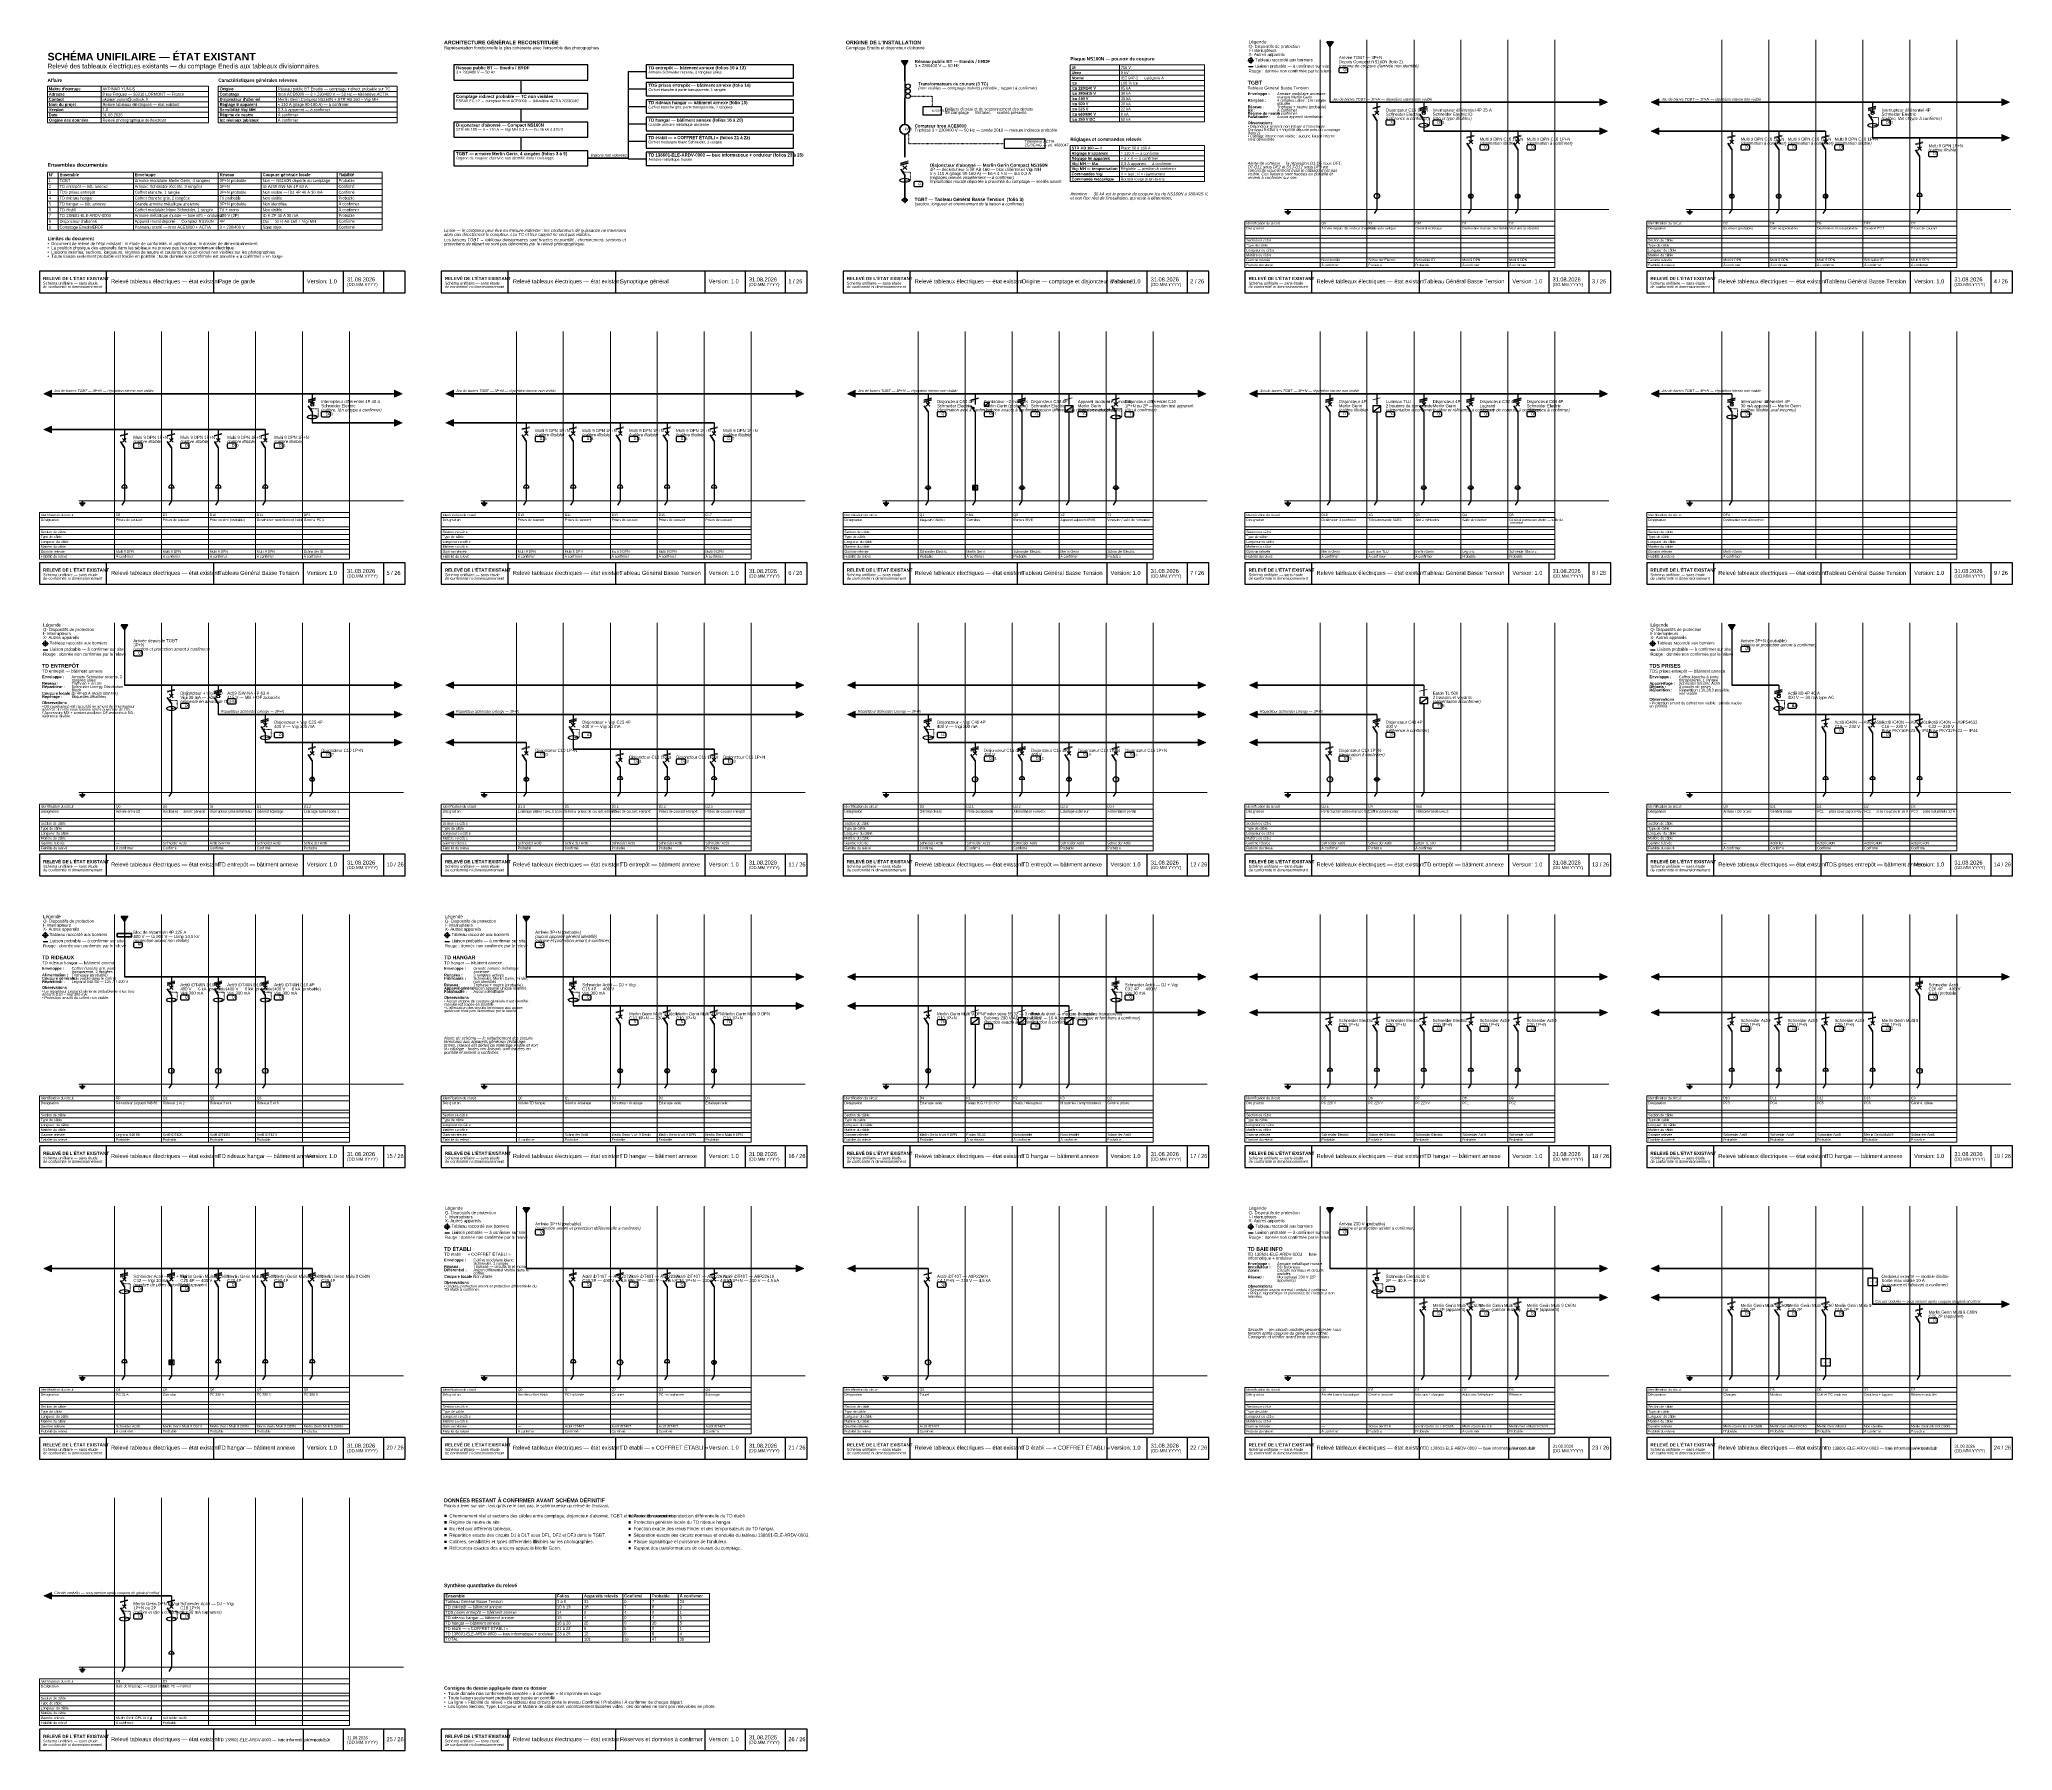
# Model space of a CAD drawing. Header units: millimetres. Extents: x 4 to 1561, y -1145 to 205.
import ezdxf

# ---------------------------------------------------------------- set-up
doc = ezdxf.new("R2010")
doc.units = ezdxf.units.MM
doc.header["$LTSCALE"] = 0.5
doc.linetypes.add('DASHED', pattern=[1.524, 1.27, -0.254])
doc.linetypes.add('DOT', pattern=[0.508, 0, -0.508])
for name, color, linetype, lineweight, plot in [('RENVOIS_FOLIO', 5, 'Continuous', 0, False), ('SCHEMA', 7, 'Continuous', 0, False), ('SCHEMA_PROBABLE', 7, 'DASHED', 0, False), ('SYMBOLES', 7, 'Continuous', 0, False), ('TERRE', 3, 'Continuous', 0, False), ('TEXTE', 7, 'Continuous', 0, False), ('TEXTE_A_CONFIRMER', 1, 'Continuous', 0, False), ('TRAME', 253, 'Continuous', 0, False)]:
    doc.layers.add(name, color=color, linetype=linetype, lineweight=lineweight, plot=plot)
doc.styles.add('SCHEMA', font='arial.ttf')
doc.styles.add('SCHEMA_GRAS', font='arialbd.ttf')
doc.styles.add('SCHEMA_ITAL', font='ariali.ttf')

msp = doc.modelspace()

# ---------------------------------------------------------------- hatches: boundary and pattern name
at = {"layer": 'RENVOIS_FOLIO'}
for points in [[(1235.3, 157.9), (1241.3, 155.2), (1235.3, 152.6)], [(1281.8, 157.9), (1275.8, 155.2), (1281.8, 152.6)], [(1552.3, 157.9), (1558.3, 155.2), (1552.3, 152.6)], [(1235.3, 134.9), (1241.3, 132.3), (1235.3, 129.6)], [(1281.8, 134.9), (1275.8, 132.3), (1281.8, 129.6)], [(1552.3, 129.6), (1558.3, 127), (1552.3, 124.4)], [(13.8, -72.1), (7.8, -74.8), (13.8, -77.4)], [(284.3, -72.1), (290.3, -74.8), (284.3, -77.4)], [(330.8, -72.1), (324.8, -74.8), (330.8, -77.4)], [(601.3, -72.1), (607.3, -74.8), (601.3, -77.4)], [(647.8, -72.1), (641.8, -74.8), (647.8, -77.4)], [(918.3, -72.1), (924.3, -74.8), (918.3, -77.4)], [(964.8, -72.1), (958.8, -74.8), (964.8, -77.4)], [(1235.3, -72.1), (1241.3, -74.8), (1235.3, -77.4)], [(1281.8, -72.1), (1275.8, -74.8), (1281.8, -77.4)], [(13.8, -100.4), (7.8, -103), (13.8, -105.6)], [(284.3, -95.1), (290.3, -97.7), (284.3, -100.4)], [(330.8, -95.1), (324.8, -97.7), (330.8, -100.4)], [(284.3, -302.1), (290.3, -304.8), (284.3, -307.4)], [(330.8, -302.1), (324.8, -304.8), (330.8, -307.4)], [(601.3, -302.1), (607.3, -304.8), (601.3, -307.4)], [(647.8, -302.1), (641.8, -304.8), (647.8, -307.4)], [(918.3, -302.1), (924.3, -304.8), (918.3, -307.4)], [(964.8, -302.1), (958.8, -304.8), (964.8, -307.4)], [(284.3, -325.1), (290.3, -327.7), (284.3, -330.4)], [(330.8, -325.1), (324.8, -327.7), (330.8, -330.4)], [(601.3, -325.1), (607.3, -327.7), (601.3, -330.4)], [(647.8, -325.1), (641.8, -327.7), (647.8, -330.4)], [(918.3, -325.1), (924.3, -327.7), (918.3, -330.4)], [(964.8, -325.1), (958.8, -327.7), (964.8, -330.4)], [(284.3, -347.3), (290.3, -349.9), (284.3, -352.6)], [(330.8, -347.3), (324.8, -349.9), (330.8, -352.6)], [(918.3, -347.3), (924.3, -349.9), (918.3, -352.6)], [(964.8, -347.3), (958.8, -349.9), (964.8, -352.6)], [(601.3, -532.1), (607.3, -534.8), (601.3, -537.4)], [(647.8, -532.1), (641.8, -534.8), (647.8, -537.4)], [(918.3, -532.1), (924.3, -534.8), (918.3, -537.4)], [(964.8, -532.1), (958.8, -534.8), (964.8, -537.4)], [(1235.3, -532.1), (1241.3, -534.8), (1235.3, -537.4)], [(1281.8, -532.1), (1275.8, -534.8), (1281.8, -537.4)], [(1552.3, -532.1), (1558.3, -534.8), (1552.3, -537.4)], [(601.3, -555.1), (607.3, -557.7), (601.3, -560.4)], [(647.8, -555.1), (641.8, -557.7), (647.8, -560.4)], [(918.3, -560.4), (924.3, -563), (918.3, -565.6)], [(964.8, -560.4), (958.8, -563), (964.8, -565.6)], [(1235.3, -560.4), (1241.3, -563), (1235.3, -565.6)], [(1281.8, -560.4), (1275.8, -563), (1281.8, -565.6)], [(13.8, -762.1), (7.8, -764.8), (13.8, -767.4)], [(601.3, -762.1), (607.3, -764.8), (601.3, -767.4)], [(647.8, -762.1), (641.8, -764.8), (647.8, -767.4)], [(1235.3, -762.1), (1241.3, -764.8), (1235.3, -767.4)], [(1281.8, -762.1), (1275.8, -764.8), (1281.8, -767.4)], [(1235.3, -785.1), (1241.3, -787.7), (1235.3, -790.4)], [(1281.8, -785.1), (1275.8, -787.7), (1281.8, -790.4)], [(1552.3, -790.4), (1558.3, -793), (1552.3, -795.6)], [(13.8, -1020.4), (7.8, -1023), (13.8, -1025.6)]]:
    msp.add_hatch(color=7, dxfattribs=at).paths.add_polyline_path(points)
at = {"layer": 'SCHEMA'}
for points in [[(1019.8, 202.9), (1024.7, 202.9), (1022.3, 199.1)], [(68.8, -257.1), (73.7, -257.1), (71.3, -260.9)], [(1336.8, -257.1), (1341.7, -257.1), (1339.3, -260.9)], [(68.8, -487.1), (73.7, -487.1), (71.3, -490.9)], [(385.8, -487.1), (390.7, -487.1), (388.3, -490.9)], [(385.8, -717.1), (390.7, -717.1), (388.3, -720.9)], [(1019.8, -717.1), (1024.7, -717.1), (1022.3, -720.9)]]:
    msp.add_hatch(color=7, dxfattribs=at).paths.add_polyline_path(points)
h = msp.add_hatch(color=7, dxfattribs=at)
edge = h.paths.add_edge_path()
edge.add_arc((1059.3, 70.6), 0.388, 0, 360)
h = msp.add_hatch(color=7, dxfattribs=at)
edge = h.paths.add_edge_path()
edge.add_arc((1133.4, 70.6), 0.388, 0, 360)
h = msp.add_hatch(color=7, dxfattribs=at)
edge = h.paths.add_edge_path()
edge.add_arc((1170.4, 70.6), 0.388, 0, 360)
h = msp.add_hatch(color=7, dxfattribs=at)
edge = h.paths.add_edge_path()
edge.add_arc((1339.3, 70.6), 0.388, 0, 360)
h = msp.add_hatch(color=7, dxfattribs=at)
edge = h.paths.add_edge_path()
edge.add_arc((1376.3, 70.6), 0.388, 0, 360)
h = msp.add_hatch(color=7, dxfattribs=at)
edge = h.paths.add_edge_path()
edge.add_arc((1413.3, 70.6), 0.388, 0, 360)
h = msp.add_hatch(color=7, dxfattribs=at)
edge = h.paths.add_edge_path()
edge.add_arc((1487.4, 70.6), 0.388, 0, 360)
h = msp.add_hatch(color=7, dxfattribs=at)
edge = h.paths.add_edge_path()
edge.add_arc((71.3, -159.4), 0.388, 0, 360)
h = msp.add_hatch(color=7, dxfattribs=at)
edge = h.paths.add_edge_path()
edge.add_arc((108.3, -159.4), 0.388, 0, 360)
h = msp.add_hatch(color=7, dxfattribs=at)
edge = h.paths.add_edge_path()
edge.add_arc((145.3, -159.4), 0.388, 0, 360)
h = msp.add_hatch(color=7, dxfattribs=at)
edge = h.paths.add_edge_path()
edge.add_arc((182.4, -159.4), 0.388, 0, 360)
h = msp.add_hatch(color=7, dxfattribs=at)
edge = h.paths.add_edge_path()
edge.add_arc((388.3, -159.4), 0.388, 0, 360)
h = msp.add_hatch(color=7, dxfattribs=at)
edge = h.paths.add_edge_path()
edge.add_arc((425.3, -159.4), 0.388, 0, 360)
h = msp.add_hatch(color=7, dxfattribs=at)
edge = h.paths.add_edge_path()
edge.add_arc((462.3, -159.4), 0.388, 0, 360)
h = msp.add_hatch(color=7, dxfattribs=at)
edge = h.paths.add_edge_path()
edge.add_arc((499.4, -159.4), 0.388, 0, 360)
h = msp.add_hatch(color=7, dxfattribs=at)
edge = h.paths.add_edge_path()
edge.add_arc((536.4, -159.4), 0.388, 0, 360)
h = msp.add_hatch(color=7, dxfattribs=at)
edge = h.paths.add_edge_path()
edge.add_arc((705.3, -159.4), 0.388, 0, 360)
h = msp.add_hatch(color=7, dxfattribs=at)
edge = h.paths.add_edge_path()
edge.add_arc((742.3, -159.4), 0.388, 0, 360)
h = msp.add_hatch(color=7, dxfattribs=at)
edge = h.paths.add_edge_path()
edge.add_arc((779.3, -159.4), 0.388, 0, 360)
h = msp.add_hatch(color=7, dxfattribs=at)
edge = h.paths.add_edge_path()
edge.add_arc((816.4, -159.4), 0.388, 0, 360)
h = msp.add_hatch(color=7, dxfattribs=at)
edge = h.paths.add_edge_path()
edge.add_arc((853.4, -159.4), 0.388, 0, 360)
h = msp.add_hatch(color=7, dxfattribs=at)
edge = h.paths.add_edge_path()
edge.add_arc((1022.3, -159.4), 0.388, 0, 360)
h = msp.add_hatch(color=7, dxfattribs=at)
edge = h.paths.add_edge_path()
edge.add_arc((1059.3, -159.4), 0.388, 0, 360)
h = msp.add_hatch(color=7, dxfattribs=at)
edge = h.paths.add_edge_path()
edge.add_arc((1096.3, -159.4), 0.388, 0, 360)
h = msp.add_hatch(color=7, dxfattribs=at)
edge = h.paths.add_edge_path()
edge.add_arc((1133.4, -159.4), 0.388, 0, 360)
h = msp.add_hatch(color=7, dxfattribs=at)
edge = h.paths.add_edge_path()
edge.add_arc((1170.4, -159.4), 0.388, 0, 360)
h = msp.add_hatch(color=7, dxfattribs=at)
edge = h.paths.add_edge_path()
edge.add_arc((1339.3, -159.4), 0.388, 0, 360)
h = msp.add_hatch(color=7, dxfattribs=at)
edge = h.paths.add_edge_path()
edge.add_arc((108.3, -389.4), 0.388, 0, 360)
h = msp.add_hatch(color=7, dxfattribs=at)
edge = h.paths.add_edge_path()
edge.add_arc((219.4, -389.4), 0.388, 0, 360)
h = msp.add_hatch(color=7, dxfattribs=at)
edge = h.paths.add_edge_path()
edge.add_arc((388.3, -389.4), 0.388, 0, 360)
h = msp.add_hatch(color=7, dxfattribs=at)
edge = h.paths.add_edge_path()
edge.add_arc((462.3, -389.4), 0.388, 0, 360)
h = msp.add_hatch(color=7, dxfattribs=at)
edge = h.paths.add_edge_path()
edge.add_arc((499.4, -389.4), 0.388, 0, 360)
h = msp.add_hatch(color=7, dxfattribs=at)
edge = h.paths.add_edge_path()
edge.add_arc((536.4, -389.4), 0.388, 0, 360)
h = msp.add_hatch(color=7, dxfattribs=at)
edge = h.paths.add_edge_path()
edge.add_arc((742.3, -389.4), 0.388, 0, 360)
h = msp.add_hatch(color=7, dxfattribs=at)
edge = h.paths.add_edge_path()
edge.add_arc((779.3, -389.4), 0.388, 0, 360)
h = msp.add_hatch(color=7, dxfattribs=at)
edge = h.paths.add_edge_path()
edge.add_arc((816.4, -389.4), 0.388, 0, 360)
h = msp.add_hatch(color=7, dxfattribs=at)
edge = h.paths.add_edge_path()
edge.add_arc((853.4, -389.4), 0.388, 0, 360)
h = msp.add_hatch(color=7, dxfattribs=at)
edge = h.paths.add_edge_path()
edge.add_arc((1022.3, -389.4), 0.388, 0, 360)
h = msp.add_hatch(color=7, dxfattribs=at)
edge = h.paths.add_edge_path()
edge.add_arc((1059.3, -389.4), 0.388, 0, 360)
h = msp.add_hatch(color=7, dxfattribs=at)
edge = h.paths.add_edge_path()
edge.add_arc((1096.3, -389.4), 0.388, 0, 360)
h = msp.add_hatch(color=7, dxfattribs=at)
edge = h.paths.add_edge_path()
edge.add_arc((1413.3, -389.4), 0.388, 0, 360)
h = msp.add_hatch(color=7, dxfattribs=at)
edge = h.paths.add_edge_path()
edge.add_arc((1450.4, -389.4), 0.388, 0, 360)
h = msp.add_hatch(color=7, dxfattribs=at)
edge = h.paths.add_edge_path()
edge.add_arc((1487.4, -389.4), 0.388, 0, 360)
h = msp.add_hatch(color=7, dxfattribs=at)
edge = h.paths.add_edge_path()
edge.add_arc((108.3, -619.4), 0.388, 0, 360)
h = msp.add_hatch(color=7, dxfattribs=at)
edge = h.paths.add_edge_path()
edge.add_arc((145.3, -619.4), 0.388, 0, 360)
h = msp.add_hatch(color=7, dxfattribs=at)
edge = h.paths.add_edge_path()
edge.add_arc((182.4, -619.4), 0.388, 0, 360)
h = msp.add_hatch(color=7, dxfattribs=at)
edge = h.paths.add_edge_path()
edge.add_arc((462.3, -619.4), 0.388, 0, 360)
h = msp.add_hatch(color=7, dxfattribs=at)
edge = h.paths.add_edge_path()
edge.add_arc((499.4, -619.4), 0.388, 0, 360)
h = msp.add_hatch(color=7, dxfattribs=at)
edge = h.paths.add_edge_path()
edge.add_arc((536.4, -619.4), 0.388, 0, 360)
h = msp.add_hatch(color=7, dxfattribs=at)
edge = h.paths.add_edge_path()
edge.add_arc((705.3, -619.4), 0.388, 0, 360)
h = msp.add_hatch(color=7, dxfattribs=at)
edge = h.paths.add_edge_path()
edge.add_arc((742.3, -619.4), 0.388, 0, 360)
h = msp.add_hatch(color=7, dxfattribs=at)
edge = h.paths.add_edge_path()
edge.add_arc((779.3, -619.4), 0.388, 0, 360)
h = msp.add_hatch(color=7, dxfattribs=at)
edge = h.paths.add_edge_path()
edge.add_arc((816.4, -619.4), 0.388, 0, 360)
h = msp.add_hatch(color=7, dxfattribs=at)
edge = h.paths.add_edge_path()
edge.add_arc((1022.3, -619.4), 0.388, 0, 360)
h = msp.add_hatch(color=7, dxfattribs=at)
edge = h.paths.add_edge_path()
edge.add_arc((1059.3, -619.4), 0.388, 0, 360)
h = msp.add_hatch(color=7, dxfattribs=at)
edge = h.paths.add_edge_path()
edge.add_arc((1096.3, -619.4), 0.388, 0, 360)
h = msp.add_hatch(color=7, dxfattribs=at)
edge = h.paths.add_edge_path()
edge.add_arc((1133.4, -619.4), 0.388, 0, 360)
h = msp.add_hatch(color=7, dxfattribs=at)
edge = h.paths.add_edge_path()
edge.add_arc((1170.4, -619.4), 0.388, 0, 360)
h = msp.add_hatch(color=7, dxfattribs=at)
edge = h.paths.add_edge_path()
edge.add_arc((1339.3, -619.4), 0.388, 0, 360)
h = msp.add_hatch(color=7, dxfattribs=at)
edge = h.paths.add_edge_path()
edge.add_arc((1376.3, -619.4), 0.388, 0, 360)
h = msp.add_hatch(color=7, dxfattribs=at)
edge = h.paths.add_edge_path()
edge.add_arc((1413.3, -619.4), 0.388, 0, 360)
h = msp.add_hatch(color=7, dxfattribs=at)
edge = h.paths.add_edge_path()
edge.add_arc((1450.4, -619.4), 0.388, 0, 360)
h = msp.add_hatch(color=7, dxfattribs=at)
edge = h.paths.add_edge_path()
edge.add_arc((1487.4, -619.4), 0.388, 0, 360)
h = msp.add_hatch(color=7, dxfattribs=at)
edge = h.paths.add_edge_path()
edge.add_arc((71.3, -849.4), 0.388, 0, 360)
h = msp.add_hatch(color=7, dxfattribs=at)
edge = h.paths.add_edge_path()
edge.add_arc((108.3, -849.4), 0.388, 0, 360)
h = msp.add_hatch(color=7, dxfattribs=at)
edge = h.paths.add_edge_path()
edge.add_arc((145.3, -849.4), 0.388, 0, 360)
h = msp.add_hatch(color=7, dxfattribs=at)
edge = h.paths.add_edge_path()
edge.add_arc((182.4, -849.4), 0.388, 0, 360)
h = msp.add_hatch(color=7, dxfattribs=at)
edge = h.paths.add_edge_path()
edge.add_arc((219.4, -849.4), 0.388, 0, 360)
h = msp.add_hatch(color=7, dxfattribs=at)
edge = h.paths.add_edge_path()
edge.add_arc((425.3, -849.4), 0.388, 0, 360)
h = msp.add_hatch(color=7, dxfattribs=at)
edge = h.paths.add_edge_path()
edge.add_arc((462.3, -849.4), 0.388, 0, 360)
h = msp.add_hatch(color=7, dxfattribs=at)
edge = h.paths.add_edge_path()
edge.add_arc((499.4, -849.4), 0.388, 0, 360)
h = msp.add_hatch(color=7, dxfattribs=at)
edge = h.paths.add_edge_path()
edge.add_arc((536.4, -849.4), 0.388, 0, 360)
h = msp.add_hatch(color=7, dxfattribs=at)
edge = h.paths.add_edge_path()
edge.add_arc((705.3, -849.4), 0.388, 0, 360)
h = msp.add_hatch(color=7, dxfattribs=at)
edge = h.paths.add_edge_path()
edge.add_arc((1096.3, -849.4), 0.388, 0, 360)
h = msp.add_hatch(color=7, dxfattribs=at)
edge = h.paths.add_edge_path()
edge.add_arc((1133.4, -849.4), 0.388, 0, 360)
h = msp.add_hatch(color=7, dxfattribs=at)
edge = h.paths.add_edge_path()
edge.add_arc((1170.4, -849.4), 0.388, 0, 360)
h = msp.add_hatch(color=7, dxfattribs=at)
edge = h.paths.add_edge_path()
edge.add_arc((1339.3, -849.4), 0.388, 0, 360)
h = msp.add_hatch(color=7, dxfattribs=at)
edge = h.paths.add_edge_path()
edge.add_arc((1376.3, -849.4), 0.388, 0, 360)
h = msp.add_hatch(color=7, dxfattribs=at)
edge = h.paths.add_edge_path()
edge.add_arc((1413.3, -849.4), 0.388, 0, 360)
h = msp.add_hatch(color=7, dxfattribs=at)
edge = h.paths.add_edge_path()
edge.add_arc((1487.4, -849.4), 0.388, 0, 360)
h = msp.add_hatch(color=7, dxfattribs=at)
edge = h.paths.add_edge_path()
edge.add_arc((71.3, -1079.4), 0.388, 0, 360)
h = msp.add_hatch(color=7, dxfattribs=at)
edge = h.paths.add_edge_path()
edge.add_arc((108.3, -1079.4), 0.388, 0, 360)
at = {"layer": 'SYMBOLES'}
msp.add_hatch(color=7, dxfattribs=at).paths.add_polyline_path([(684.4, 188.1), (689.4, 188.1), (686.9, 184.2)])

# ---------------------------------------------------------------- linework, layer by layer
at = {"layer": 'RENVOIS_FOLIO'}
for points in [[(1235.3, 157.9), (1241.3, 155.2), (1235.3, 152.6)], [(1281.8, 157.9), (1275.8, 155.2), (1281.8, 152.6)], [(1552.3, 157.9), (1558.3, 155.2), (1552.3, 152.6)], [(1235.3, 134.9), (1241.3, 132.3), (1235.3, 129.6)], [(1281.8, 134.9), (1275.8, 132.3), (1281.8, 129.6)], [(1552.3, 129.6), (1558.3, 127), (1552.3, 124.4)], [(13.8, -72.1), (7.8, -74.8), (13.8, -77.4)], [(284.3, -72.1), (290.3, -74.8), (284.3, -77.4)], [(330.8, -72.1), (324.8, -74.8), (330.8, -77.4)], [(601.3, -72.1), (607.3, -74.8), (601.3, -77.4)], [(647.8, -72.1), (641.8, -74.8), (647.8, -77.4)], [(918.3, -72.1), (924.3, -74.8), (918.3, -77.4)], [(964.8, -72.1), (958.8, -74.8), (964.8, -77.4)], [(1235.3, -72.1), (1241.3, -74.8), (1235.3, -77.4)], [(1281.8, -72.1), (1275.8, -74.8), (1281.8, -77.4)], [(13.8, -100.4), (7.8, -103), (13.8, -105.6)], [(284.3, -95.1), (290.3, -97.7), (284.3, -100.4)], [(330.8, -95.1), (324.8, -97.7), (330.8, -100.4)], [(284.3, -302.1), (290.3, -304.8), (284.3, -307.4)], [(330.8, -302.1), (324.8, -304.8), (330.8, -307.4)], [(601.3, -302.1), (607.3, -304.8), (601.3, -307.4)], [(647.8, -302.1), (641.8, -304.8), (647.8, -307.4)], [(918.3, -302.1), (924.3, -304.8), (918.3, -307.4)], [(964.8, -302.1), (958.8, -304.8), (964.8, -307.4)], [(284.3, -325.1), (290.3, -327.7), (284.3, -330.4)], [(330.8, -325.1), (324.8, -327.7), (330.8, -330.4)], [(601.3, -325.1), (607.3, -327.7), (601.3, -330.4)], [(647.8, -325.1), (641.8, -327.7), (647.8, -330.4)], [(918.3, -325.1), (924.3, -327.7), (918.3, -330.4)], [(964.8, -325.1), (958.8, -327.7), (964.8, -330.4)], [(284.3, -347.3), (290.3, -349.9), (284.3, -352.6)], [(330.8, -347.3), (324.8, -349.9), (330.8, -352.6)], [(918.3, -347.3), (924.3, -349.9), (918.3, -352.6)], [(964.8, -347.3), (958.8, -349.9), (964.8, -352.6)], [(601.3, -532.1), (607.3, -534.8), (601.3, -537.4)], [(647.8, -532.1), (641.8, -534.8), (647.8, -537.4)], [(918.3, -532.1), (924.3, -534.8), (918.3, -537.4)], [(964.8, -532.1), (958.8, -534.8), (964.8, -537.4)], [(1235.3, -532.1), (1241.3, -534.8), (1235.3, -537.4)], [(1281.8, -532.1), (1275.8, -534.8), (1281.8, -537.4)], [(1552.3, -532.1), (1558.3, -534.8), (1552.3, -537.4)], [(601.3, -555.1), (607.3, -557.7), (601.3, -560.4)], [(647.8, -555.1), (641.8, -557.7), (647.8, -560.4)], [(918.3, -560.4), (924.3, -563), (918.3, -565.6)], [(964.8, -560.4), (958.8, -563), (964.8, -565.6)], [(1235.3, -560.4), (1241.3, -563), (1235.3, -565.6)], [(1281.8, -560.4), (1275.8, -563), (1281.8, -565.6)], [(13.8, -762.1), (7.8, -764.8), (13.8, -767.4)], [(601.3, -762.1), (607.3, -764.8), (601.3, -767.4)], [(647.8, -762.1), (641.8, -764.8), (647.8, -767.4)], [(1235.3, -762.1), (1241.3, -764.8), (1235.3, -767.4)], [(1281.8, -762.1), (1275.8, -764.8), (1281.8, -767.4)], [(1235.3, -785.1), (1241.3, -787.7), (1235.3, -790.4)], [(1281.8, -785.1), (1275.8, -787.7), (1281.8, -790.4)], [(1552.3, -790.4), (1558.3, -793), (1552.3, -795.6)], [(13.8, -1020.4), (7.8, -1023), (13.8, -1025.6)]]:
    msp.add_lwpolyline(points, close=True, dxfattribs=at)
at = {"layer": 'SCHEMA', "lineweight": 30}
for p, q in [((957.4, 188.1), (962.3, 188.1)), ((959.8, 190.6), (959.8, 185.7)), ((1022.3, 199.1), (1022.3, 196.6)), ((10.6, 178.3), (286.4, 178.3)), ((686.9, 174.7), (686.9, 158.5)), ((1022.3, 182.1), (1022.3, 155.2)), ((384, 150), (384, 139.4)), ((1059.3, 155.2), (1059.3, 146.8)), ((1059.3, 140.8), (1059.3, 70.6)), ((1094.7, 148.2), (1098, 148.2)), ((1096.3, 155.2), (1096.3, 146.8)), ((1096.3, 140.8), (1096.3, 132.3)), ((1448.8, 148.2), (1452, 148.2)), ((1450.4, 155.2), (1450.4, 146.8)), ((1450.4, 140.8), (1450.4, 127)), ((384, 127.5), (384, 116.9)), ((1133.4, 117.8), (1133.4, 70.6)), ((1170.4, 117.8), (1170.4, 70.6)), ((1339.3, 117.8), (1339.3, 70.6)), ((1376.3, 117.8), (1376.3, 70.6)), ((1413.3, 117.8), (1413.3, 70.6)), ((1487.4, 112.5), (1487.4, 70.6)), ((684.4, 78.1), (689.4, 78.1)), ((686.9, 80.5), (686.9, 75.6)), ((1132.2, 79.9), (1134.6, 82.4)), ((1132.2, 82.4), (1134.6, 79.9)), ((1169.2, 79.9), (1171.7, 82.4)), ((1169.2, 82.4), (1171.7, 79.9)), ((1338, 79.9), (1340.5, 82.4)), ((1338, 82.4), (1340.5, 79.9)), ((1375.1, 79.9), (1377.5, 82.4)), ((1375.1, 82.4), (1377.5, 79.9)), ((1412.1, 79.9), (1414.6, 82.4)), ((1412.1, 82.4), (1414.6, 79.9)), ((1485.3, 81.1), (1489.5, 81.1)), ((1059.3, 70.6), (1057.2, 67.4)), ((1133.4, 70.6), (1131.3, 67.4)), ((1170.4, 70.6), (1168.3, 67.4)), ((1339.3, 70.6), (1337.1, 67.4)), ((1376.3, 70.6), (1374.2, 67.4)), ((1413.3, 70.6), (1411.2, 67.4)), ((1487.4, 70.6), (1485.3, 67.4)), ((219.4, -74.8), (219.4, -83.2)), ((705.3, -74.8), (705.3, -83.2)), ((742.3, -74.8), (742.3, -83.2)), ((779.3, -74.8), (779.3, -83.2)), ((816.4, -74.8), (816.4, -83.2)), ((853.4, -74.8), (853.4, -83.2)), ((1022.3, -74.8), (1022.3, -83.2)), ((1059.3, -74.8), (1059.3, -83.2)), ((1096.3, -74.8), (1096.3, -83.2)), ((1133.4, -74.8), (1133.4, -83.2)), ((1170.4, -74.8), (1170.4, -83.2)), ((1339.3, -74.8), (1339.3, -83.2)), ((217.8, -81.8), (221.1, -81.8)), ((219.4, -89.2), (219.4, -97.7)), ((705.3, -89.2), (705.3, -159.4)), ((742.3, -89.2), (742.3, -159.4)), ((749.5, -84.7), (753.4, -81.8)), ((779.3, -89.2), (779.3, -159.4)), ((813.2, -89.2), (819.6, -84.3)), ((816.4, -89.2), (816.4, -159.4)), ((853.4, -89.2), (853.4, -159.4)), ((1022.3, -89.2), (1022.3, -159.4)), ((1056.1, -89.2), (1062.5, -84.3)), ((1059.3, -89.2), (1059.3, -159.4)), ((1096.3, -89.2), (1096.3, -159.4)), ((1133.4, -89.2), (1133.4, -159.4)), ((1170.4, -89.2), (1170.4, -159.4)), ((1337.6, -81.8), (1340.9, -81.8)), ((1339.3, -89.2), (1339.3, -159.4)), ((71.3, -117.5), (71.3, -159.4)), ((108.3, -117.5), (108.3, -159.4)), ((145.3, -117.5), (145.3, -159.4)), ((182.4, -117.5), (182.4, -159.4)), ((388.3, -112.2), (388.3, -159.4)), ((425.3, -112.2), (425.3, -159.4)), ((462.3, -112.2), (462.3, -159.4)), ((499.4, -112.2), (499.4, -159.4)), ((536.4, -112.2), (536.4, -159.4)), ((69.1, -148.9), (73.4, -148.9)), ((106.2, -148.9), (110.4, -148.9)), ((143.2, -148.9), (147.5, -148.9)), ((180.3, -148.9), (184.5, -148.9)), ((386.1, -148.9), (390.4, -148.9)), ((423.2, -148.9), (427.4, -148.9)), ((460.2, -148.9), (464.5, -148.9)), ((497.3, -148.9), (501.5, -148.9)), ((534.3, -148.9), (538.5, -148.9)), ((702.8, -148.9), (707.7, -148.9)), ((705.3, -146.4), (705.3, -151.3)), ((741.1, -148), (743.5, -148)), ((741.1, -148.9), (743.5, -148.9)), ((741.1, -149.7), (743.5, -149.7)), ((776.9, -148.9), (781.8, -148.9)), ((779.3, -146.4), (779.3, -151.3)), ((851, -148.9), (855.9, -148.9)), ((853.4, -146.4), (853.4, -151.3)), ((1093.9, -148.9), (1098.8, -148.9)), ((1096.3, -146.4), (1096.3, -151.3)), ((1130.9, -148.9), (1135.9, -148.9)), ((1133.4, -146.4), (1133.4, -151.3)), ((1168, -148.9), (1172.9, -148.9)), ((1170.4, -146.4), (1170.4, -151.3)), ((71.3, -159.4), (69.1, -162.6)), ((108.3, -159.4), (106.2, -162.6)), ((145.3, -159.4), (143.2, -162.6)), ((182.4, -159.4), (180.3, -162.6)), ((388.3, -159.4), (386.1, -162.6)), ((425.3, -159.4), (423.2, -162.6)), ((462.3, -159.4), (460.2, -162.6)), ((499.4, -159.4), (497.3, -162.6)), ((536.4, -159.4), (534.3, -162.6)), ((705.3, -159.4), (703.1, -162.6)), ((742.3, -159.4), (740.2, -162.6)), ((779.3, -159.4), (777.2, -162.6)), ((816.4, -159.4), (814.3, -162.6)), ((853.4, -159.4), (851.3, -162.6)), ((1022.3, -159.4), (1020.1, -162.6)), ((1059.3, -159.4), (1057.2, -162.6)), ((1096.3, -159.4), (1094.2, -162.6)), ((1133.4, -159.4), (1131.3, -162.6)), ((1170.4, -159.4), (1168.3, -162.6)), ((1339.3, -159.4), (1337.1, -162.6)), ((71.3, -260.9), (71.3, -263.4)), ((1339.3, -260.9), (1339.3, -263.4)), ((6.3, -271.9), (11.3, -271.9)), ((8.8, -269.4), (8.8, -274.3)), ((71.3, -277.9), (71.3, -304.8)), ((1274.3, -271.9), (1279.3, -271.9)), ((1276.8, -269.4), (1276.8, -274.3)), ((1339.3, -277.9), (1339.3, -304.8)), ((108.3, -304.8), (108.3, -313.2)), ((145.3, -304.8), (145.3, -313.2)), ((1096.3, -304.8), (1096.3, -313.2)), ((1376.3, -304.8), (1376.3, -313.2)), ((108.3, -319.2), (108.3, -389.4)), ((143.7, -311.8), (147, -311.8)), ((145.3, -319.2), (145.3, -327.7)), ((1093.2, -319.2), (1099.5, -314.3)), ((1096.3, -319.2), (1096.3, -389.4)), ((1374.7, -311.8), (1377.9, -311.8)), ((1376.3, -319.2), (1376.3, -327.7)), ((182.4, -327.7), (182.4, -336.2)), ((182.4, -342.2), (182.4, -349.9)), ((425.3, -327.7), (425.3, -336.2)), ((425.3, -342.2), (425.3, -355.2)), ((705.3, -327.7), (705.3, -336.2)), ((705.3, -342.2), (705.3, -349.9)), ((1059.3, -327.7), (1059.3, -336.2)), ((1059.3, -342.2), (1059.3, -389.4)), ((1413.3, -327.7), (1413.3, -336.2)), ((1413.3, -342.2), (1413.3, -389.4)), ((1450.4, -327.7), (1450.4, -336.2)), ((1450.4, -342.2), (1450.4, -389.4)), ((1487.4, -327.7), (1487.4, -336.2)), ((1487.4, -342.2), (1487.4, -389.4)), ((219.4, -349.9), (219.4, -358.4)), ((388.3, -349.9), (388.3, -358.4)), ((462.3, -355.2), (462.3, -363.7)), ((499.4, -355.2), (499.4, -363.7)), ((536.4, -355.2), (536.4, -363.7)), ((742.3, -349.9), (742.3, -358.4)), ((779.3, -349.9), (779.3, -358.4)), ((816.4, -349.9), (816.4, -358.4)), ((853.4, -349.9), (853.4, -358.4)), ((1022.3, -349.9), (1022.3, -358.4)), ((219.4, -364.4), (219.4, -389.4)), ((388.3, -364.4), (388.3, -389.4)), ((462.3, -369.7), (462.3, -389.4)), ((499.4, -369.7), (499.4, -389.4)), ((536.4, -369.7), (536.4, -389.4)), ((742.3, -364.4), (742.3, -389.4)), ((779.3, -364.4), (779.3, -389.4)), ((816.4, -364.4), (816.4, -389.4)), ((853.4, -364.4), (853.4, -389.4)), ((1022.3, -364.4), (1022.3, -389.4)), ((218.2, -380.1), (220.7, -377.6)), ((218.2, -377.6), (220.7, -380.1)), ((387, -380.1), (389.5, -377.6)), ((387, -377.6), (389.5, -380.1)), ((460.2, -378.9), (464.5, -378.9)), ((497.3, -378.9), (501.5, -378.9)), ((534.3, -378.9), (538.5, -378.9)), ((777.2, -378.9), (781.5, -378.9)), ((815.2, -380.1), (817.6, -377.6)), ((815.2, -377.6), (817.6, -380.1)), ((1056.8, -378.9), (1061.8, -378.9)), ((1059.3, -376.4), (1059.3, -381.3)), ((1411.2, -378.9), (1415.5, -378.9)), ((1448.3, -378.9), (1452.5, -378.9)), ((1485.3, -378.9), (1489.5, -378.9)), ((108.3, -389.4), (106.2, -392.6)), ((219.4, -389.4), (217.3, -392.6)), ((388.3, -389.4), (386.1, -392.6)), ((462.3, -389.4), (460.2, -392.6)), ((499.4, -389.4), (497.3, -392.6)), ((536.4, -389.4), (534.3, -392.6)), ((742.3, -389.4), (740.2, -392.6)), ((779.3, -389.4), (777.2, -392.6)), ((816.4, -389.4), (814.3, -392.6)), ((853.4, -389.4), (851.3, -392.6)), ((1022.3, -389.4), (1020.1, -392.6)), ((1059.3, -389.4), (1057.2, -392.6)), ((1096.3, -389.4), (1094.2, -392.6)), ((1413.3, -389.4), (1411.2, -392.6)), ((1450.4, -389.4), (1448.3, -392.6)), ((1487.4, -389.4), (1485.3, -392.6)), ((71.3, -490.9), (71.3, -493.4)), ((388.3, -490.9), (388.3, -493.4)), ((6.3, -501.9), (11.3, -501.9)), ((8.8, -499.4), (8.8, -504.3)), ((71.3, -507.9), (71.3, -534.8)), ((323.4, -501.9), (328.3, -501.9)), ((325.8, -499.4), (325.8, -504.3)), ((388.3, -507.9), (388.3, -534.8)), ((108.3, -534.8), (108.3, -543.2)), ((145.3, -534.8), (145.3, -543.2)), ((182.4, -534.8), (182.4, -543.2)), ((425.3, -534.8), (425.3, -543.2)), ((853.4, -534.8), (853.4, -543.2)), ((1487.4, -534.8), (1487.4, -543.2)), ((108.3, -549.2), (108.3, -619.4)), ((145.3, -549.2), (145.3, -619.4)), ((182.4, -549.2), (182.4, -619.4)), ((425.3, -549.2), (425.3, -557.7)), ((853.4, -549.2), (853.4, -563)), ((1487.4, -549.2), (1487.4, -619.4)), ((462.3, -572.2), (462.3, -619.4)), ((499.4, -572.2), (499.4, -619.4)), ((536.4, -572.2), (536.4, -619.4)), ((705.3, -572.2), (705.3, -619.4)), ((739.1, -572.2), (745.5, -567.2)), ((742.3, -572.2), (742.3, -619.4)), ((776.2, -572.2), (782.5, -567.2)), ((779.3, -572.2), (779.3, -619.4)), ((813.2, -572.2), (819.6, -567.2)), ((816.4, -572.2), (816.4, -619.4)), ((1022.3, -577.5), (1022.3, -619.4)), ((1059.3, -577.5), (1059.3, -619.4)), ((1096.3, -577.5), (1096.3, -619.4)), ((1133.4, -577.5), (1133.4, -619.4)), ((1170.4, -577.5), (1170.4, -619.4)), ((1339.3, -577.5), (1339.3, -619.4)), ((1376.3, -577.5), (1376.3, -619.4)), ((1413.3, -577.5), (1413.3, -619.4)), ((1450.4, -577.5), (1450.4, -619.4)), ((108.3, -619.4), (106.2, -622.6)), ((145.3, -619.4), (143.2, -622.6)), ((182.4, -619.4), (180.3, -622.6)), ((462.3, -619.4), (460.2, -622.6)), ((461.1, -610.1), (463.6, -607.6)), ((461.1, -607.6), (463.6, -610.1)), ((499.4, -619.4), (497.3, -622.6)), ((498.2, -610.1), (500.6, -607.6)), ((498.2, -607.6), (500.6, -610.1)), ((536.4, -619.4), (534.3, -622.6)), ((535.2, -610.1), (537.7, -607.6)), ((535.2, -607.6), (537.7, -610.1)), ((705.3, -619.4), (703.1, -622.6)), ((704, -610.1), (706.5, -607.6)), ((704, -607.6), (706.5, -610.1)), ((742.3, -619.4), (740.2, -622.6)), ((779.3, -619.4), (777.2, -622.6)), ((816.4, -619.4), (814.3, -622.6)), ((1020.1, -608.9), (1024.4, -608.9)), ((1022.3, -619.4), (1020.1, -622.6)), ((1057.2, -608.9), (1061.4, -608.9)), ((1059.3, -619.4), (1057.2, -622.6)), ((1094.2, -608.9), (1098.5, -608.9)), ((1096.3, -619.4), (1094.2, -622.6)), ((1131.3, -608.9), (1135.5, -608.9)), ((1133.4, -619.4), (1131.3, -622.6)), ((1168.3, -608.9), (1172.5, -608.9)), ((1170.4, -619.4), (1168.3, -622.6)), ((1337.1, -608.9), (1341.4, -608.9)), ((1339.3, -619.4), (1337.1, -622.6)), ((1374.2, -608.9), (1378.4, -608.9)), ((1376.3, -619.4), (1374.2, -622.6)), ((1411.2, -608.9), (1415.5, -608.9)), ((1413.3, -619.4), (1411.2, -622.6)), ((1448.3, -608.9), (1452.5, -608.9)), ((1450.4, -619.4), (1448.3, -622.6)), ((1487.4, -619.4), (1485.3, -622.6)), ((325.8, -729.4), (325.8, -734.3)), ((388.3, -720.9), (388.3, -723.4)), ((959.8, -729.4), (959.8, -734.3)), ((1022.3, -720.9), (1022.3, -723.4)), ((323.4, -731.9), (328.3, -731.9)), ((388.3, -737.9), (388.3, -764.8)), ((957.4, -731.9), (962.3, -731.9)), ((1022.3, -737.9), (1022.3, -764.8)), ((71.3, -764.8), (71.3, -773.2)), ((108.3, -764.8), (108.3, -773.2)), ((145.3, -764.8), (145.3, -773.2)), ((182.4, -764.8), (182.4, -773.2)), ((219.4, -764.8), (219.4, -773.2)), ((425.3, -764.8), (425.3, -773.2)), ((462.3, -764.8), (462.3, -773.2)), ((499.4, -764.8), (499.4, -773.2)), ((536.4, -764.8), (536.4, -773.2)), ((705.3, -764.8), (705.3, -773.2)), ((1057.7, -771.8), (1060.9, -771.8)), ((1059.3, -764.8), (1059.3, -773.2)), ((1450.4, -764.8), (1450.4, -773.2)), ((1450.4, -772.5), (1450.4, -778.2)), ((1450.4, -773.2), (1450.4, -779.2)), ((71.3, -779.2), (71.3, -849.4)), ((108.3, -779.2), (108.3, -849.4)), ((145.3, -779.2), (145.3, -849.4)), ((182.4, -779.2), (182.4, -849.4)), ((219.4, -779.2), (219.4, -849.4)), ((425.3, -779.2), (425.3, -849.4)), ((462.3, -779.2), (462.3, -849.4)), ((499.4, -779.2), (499.4, -849.4)), ((536.4, -779.2), (536.4, -849.4)), ((705.3, -779.2), (705.3, -849.4)), ((1059.3, -779.2), (1059.3, -787.7)), ((1096.3, -787.7), (1096.3, -796.2)), ((1133.4, -787.7), (1133.4, -796.2)), ((1170.4, -787.7), (1170.4, -796.2)), ((1339.3, -787.7), (1339.3, -796.2)), ((1376.3, -787.7), (1376.3, -796.2)), ((1413.3, -787.7), (1413.3, -796.2)), ((1450.4, -779.2), (1450.4, -793)), ((1096.3, -802.2), (1096.3, -849.4)), ((1133.4, -802.2), (1133.4, -849.4)), ((1170.4, -802.2), (1170.4, -849.4)), ((1339.3, -802.2), (1339.3, -849.4)), ((1376.3, -802.2), (1376.3, -849.4)), ((1413.3, -802.2), (1413.3, -849.4)), ((1487.4, -807.5), (1487.4, -849.4)), ((69.1, -838.9), (73.4, -838.9)), ((107.1, -838), (109.5, -838)), ((107.1, -838.9), (109.5, -838.9)), ((107.1, -839.7), (109.5, -839.7)), ((143.2, -838.9), (147.5, -838.9)), ((180.3, -838.9), (184.5, -838.9)), ((217.3, -838.9), (221.5, -838.9)), ((423.2, -838.9), (427.4, -838.9)), ((497.3, -838.9), (501.5, -838.9)), ((535.2, -840.1), (537.7, -837.6)), ((535.2, -837.6), (537.7, -840.1)), ((1413.3, -836), (1413.3, -841.7)), ((71.3, -849.4), (69.1, -852.6)), ((108.3, -849.4), (106.2, -852.6)), ((145.3, -849.4), (143.2, -852.6)), ((182.4, -849.4), (180.3, -852.6)), ((219.4, -849.4), (217.3, -852.6)), ((425.3, -849.4), (423.2, -852.6)), ((462.3, -849.4), (460.2, -852.6)), ((499.4, -849.4), (497.3, -852.6)), ((536.4, -849.4), (534.3, -852.6)), ((705.3, -849.4), (703.1, -852.6)), ((1096.3, -849.4), (1094.2, -852.6)), ((1133.4, -849.4), (1131.3, -852.6)), ((1170.4, -849.4), (1168.3, -852.6)), ((1339.3, -849.4), (1337.1, -852.6)), ((1376.3, -849.4), (1374.2, -852.6)), ((1413.3, -849.4), (1411.2, -852.6)), ((1487.4, -849.4), (1485.3, -852.6)), ((71.3, -1037.5), (71.3, -1079.4)), ((108.3, -1037.5), (108.3, -1079.4)), ((106.2, -1068.9), (110.4, -1068.9)), ((71.3, -1079.4), (69.1, -1082.6)), ((108.3, -1079.4), (106.2, -1082.6))]:
    msp.add_line(p, q, dxfattribs=at)
at = {"layer": 'SCHEMA', "lineweight": 35}
for p, q in [((686.9, 184.2), (686.9, 171.9)), ((686.9, 158.5), (686.9, 138)), ((1022.3, 155.2), (1235.3, 155.2)), ((1056.1, 145.7), (1059.3, 140.8)), ((1093.2, 145.7), (1096.3, 140.8)), ((1281.8, 155.2), (1552.3, 155.2)), ((1447.2, 145.7), (1450.4, 140.8)), ((686.9, 129.9), (686.9, 111.9)), ((1096.3, 132.3), (1235.3, 132.3)), ((1281.8, 132.3), (1413.3, 132.3)), ((1450.4, 127), (1552.3, 127)), ((1130.2, 122.8), (1133.4, 117.8)), ((1167.3, 122.8), (1170.4, 117.8)), ((1336.1, 122.8), (1339.3, 117.8)), ((1373.1, 122.8), (1376.3, 117.8)), ((1410.2, 122.8), (1413.3, 117.8)), ((1484.3, 117.5), (1487.4, 112.5)), ((683.7, 102.4), (686.9, 97.5)), ((686.9, 97.5), (686.9, 78.1)), ((986.8, 68.8), (991.4, 68.8)), ((987.6, 67.9), (990.6, 67.9)), ((988.4, 67.1), (989.8, 67.1)), ((989.1, 70.6), (989.1, 68.8)), ((1303.8, 68.8), (1308.4, 68.8)), ((1304.6, 67.9), (1307.6, 67.9)), ((1305.4, 67.1), (1306.8, 67.1)), ((1306.1, 70.6), (1306.1, 68.8)), ((13.8, -74.8), (284.3, -74.8)), ((330.8, -74.8), (601.3, -74.8)), ((647.8, -74.8), (918.3, -74.8)), ((964.8, -74.8), (1235.3, -74.8)), ((1281.8, -74.8), (1339.3, -74.8)), ((216.3, -84.3), (219.4, -89.2)), ((702.1, -84.3), (705.3, -89.2)), ((739.1, -84.3), (742.3, -89.2)), ((776.2, -84.3), (779.3, -89.2)), ((850.3, -84.3), (853.4, -89.2)), ((1019.1, -84.3), (1022.3, -89.2)), ((1093.2, -84.3), (1096.3, -89.2)), ((1130.2, -84.3), (1133.4, -89.2)), ((1167.3, -84.3), (1170.4, -89.2)), ((1336.1, -84.3), (1339.3, -89.2)), ((13.8, -103), (182.4, -103)), ((219.4, -97.7), (284.3, -97.7)), ((330.8, -97.7), (536.4, -97.7)), ((385.1, -107.2), (388.3, -112.2)), ((422.1, -107.2), (425.3, -112.2)), ((459.2, -107.2), (462.3, -112.2)), ((496.2, -107.2), (499.4, -112.2)), ((533.3, -107.2), (536.4, -112.2)), ((68.1, -112.5), (71.3, -117.5)), ((105.1, -112.5), (108.3, -117.5)), ((142.2, -112.5), (145.3, -117.5)), ((179.2, -112.5), (182.4, -117.5)), ((35.8, -161.2), (40.4, -161.2)), ((36.6, -162.1), (39.6, -162.1)), ((37.4, -162.9), (38.8, -162.9)), ((38.1, -159.4), (38.1, -161.2)), ((352.8, -161.2), (357.4, -161.2)), ((353.6, -162.1), (356.6, -162.1)), ((354.4, -162.9), (355.8, -162.9)), ((355.1, -159.4), (355.1, -161.2)), ((669.8, -161.2), (674.4, -161.2)), ((670.6, -162.1), (673.6, -162.1)), ((671.4, -162.9), (672.8, -162.9)), ((672.1, -159.4), (672.1, -161.2)), ((986.8, -161.2), (991.4, -161.2)), ((987.6, -162.1), (990.6, -162.1)), ((988.4, -162.9), (989.8, -162.9)), ((989.1, -159.4), (989.1, -161.2)), ((1303.8, -161.2), (1308.4, -161.2)), ((1304.6, -162.1), (1307.6, -162.1)), ((1305.4, -162.9), (1306.8, -162.9)), ((1306.1, -159.4), (1306.1, -161.2)), ((71.3, -304.8), (284.3, -304.8)), ((330.8, -304.8), (601.3, -304.8)), ((647.8, -304.8), (918.3, -304.8)), ((964.8, -304.8), (1096.3, -304.8)), ((1339.3, -304.8), (1376.3, -304.8)), ((105.1, -314.3), (108.3, -319.2)), ((142.2, -314.3), (145.3, -319.2)), ((1373.1, -314.3), (1376.3, -319.2)), ((145.3, -327.7), (284.3, -327.7)), ((179.2, -337.2), (182.4, -342.2)), ((330.8, -327.7), (601.3, -327.7)), ((422.1, -337.2), (425.3, -342.2)), ((647.8, -327.7), (918.3, -327.7)), ((702.1, -337.2), (705.3, -342.2)), ((964.8, -327.7), (1059.3, -327.7)), ((1056.1, -337.2), (1059.3, -342.2)), ((1376.3, -327.7), (1487.4, -327.7)), ((1410.2, -337.2), (1413.3, -342.2)), ((1447.2, -337.2), (1450.4, -342.2)), ((1484.3, -337.2), (1487.4, -342.2)), ((182.4, -349.9), (284.3, -349.9)), ((330.8, -349.9), (388.3, -349.9)), ((425.3, -355.2), (536.4, -355.2)), ((705.3, -349.9), (918.3, -349.9)), ((964.8, -349.9), (1022.3, -349.9)), ((216.3, -359.5), (219.4, -364.4)), ((385.1, -359.5), (388.3, -364.4)), ((459.2, -364.8), (462.3, -369.7)), ((496.2, -364.8), (499.4, -369.7)), ((533.3, -364.8), (536.4, -369.7)), ((739.1, -359.5), (742.3, -364.4)), ((776.2, -359.5), (779.3, -364.4)), ((813.2, -359.5), (816.4, -364.4)), ((850.3, -359.5), (853.4, -364.4)), ((1019.1, -359.5), (1022.3, -364.4)), ((35.8, -391.2), (40.4, -391.2)), ((36.6, -392.1), (39.6, -392.1)), ((37.4, -392.9), (38.8, -392.9)), ((38.1, -389.4), (38.1, -391.2)), ((352.8, -391.2), (357.4, -391.2)), ((353.6, -392.1), (356.6, -392.1)), ((354.4, -392.9), (355.8, -392.9)), ((355.1, -389.4), (355.1, -391.2)), ((669.8, -391.2), (674.4, -391.2)), ((670.6, -392.1), (673.6, -392.1)), ((671.4, -392.9), (672.8, -392.9)), ((672.1, -389.4), (672.1, -391.2)), ((986.8, -391.2), (991.4, -391.2)), ((987.6, -392.1), (990.6, -392.1)), ((988.4, -392.9), (989.8, -392.9)), ((989.1, -389.4), (989.1, -391.2)), ((1303.8, -391.2), (1308.4, -391.2)), ((1304.6, -392.1), (1307.6, -392.1)), ((1305.4, -392.9), (1306.8, -392.9)), ((1306.1, -389.4), (1306.1, -391.2)), ((71.3, -534.8), (182.4, -534.8)), ((105.1, -544.3), (108.3, -549.2)), ((142.2, -544.3), (145.3, -549.2)), ((179.2, -544.3), (182.4, -549.2)), ((388.3, -534.8), (601.3, -534.8)), ((422.1, -544.3), (425.3, -549.2)), ((647.8, -534.8), (918.3, -534.8)), ((850.3, -544.3), (853.4, -549.2)), ((964.8, -534.8), (1235.3, -534.8)), ((1281.8, -534.8), (1552.3, -534.8)), ((1484.3, -544.3), (1487.4, -549.2)), ((425.3, -557.7), (601.3, -557.7)), ((647.8, -557.7), (816.4, -557.7)), ((459.2, -567.2), (462.3, -572.2)), ((496.2, -567.2), (499.4, -572.2)), ((533.3, -567.2), (536.4, -572.2)), ((702.1, -567.2), (705.3, -572.2)), ((853.4, -563), (918.3, -563)), ((964.8, -563), (1235.3, -563)), ((1019.1, -572.5), (1022.3, -577.5)), ((1056.1, -572.5), (1059.3, -577.5)), ((1093.2, -572.5), (1096.3, -577.5)), ((1130.2, -572.5), (1133.4, -577.5)), ((1167.3, -572.5), (1170.4, -577.5)), ((1281.8, -563), (1450.4, -563)), ((1336.1, -572.5), (1339.3, -577.5)), ((1373.1, -572.5), (1376.3, -577.5)), ((1410.2, -572.5), (1413.3, -577.5)), ((1447.2, -572.5), (1450.4, -577.5)), ((35.8, -621.2), (40.4, -621.2)), ((36.6, -622.1), (39.6, -622.1)), ((38.1, -619.4), (38.1, -621.2)), ((352.8, -621.2), (357.4, -621.2)), ((353.6, -622.1), (356.6, -622.1)), ((355.1, -619.4), (355.1, -621.2)), ((669.8, -621.2), (674.4, -621.2)), ((670.6, -622.1), (673.6, -622.1)), ((672.1, -619.4), (672.1, -621.2)), ((986.8, -621.2), (991.4, -621.2)), ((987.6, -622.1), (990.6, -622.1)), ((989.1, -619.4), (989.1, -621.2)), ((1303.8, -621.2), (1308.4, -621.2)), ((1304.6, -622.1), (1307.6, -622.1)), ((1306.1, -619.4), (1306.1, -621.2)), ((37.4, -622.9), (38.8, -622.9)), ((354.4, -622.9), (355.8, -622.9)), ((671.4, -622.9), (672.8, -622.9)), ((988.4, -622.9), (989.8, -622.9)), ((1305.4, -622.9), (1306.8, -622.9)), ((13.8, -764.8), (219.4, -764.8)), ((68.1, -774.3), (71.3, -779.2)), ((105.1, -774.3), (108.3, -779.2)), ((142.2, -774.3), (145.3, -779.2)), ((179.2, -774.3), (182.4, -779.2)), ((216.3, -774.3), (219.4, -779.2)), ((388.3, -764.8), (601.3, -764.8)), ((422.1, -774.3), (425.3, -779.2)), ((459.2, -774.3), (462.3, -779.2)), ((496.2, -774.3), (499.4, -779.2)), ((533.3, -774.3), (536.4, -779.2)), ((647.8, -764.8), (705.3, -764.8)), ((702.1, -774.3), (705.3, -779.2)), ((1022.3, -764.8), (1235.3, -764.8)), ((1056.1, -774.3), (1059.3, -779.2)), ((1281.8, -764.8), (1450.4, -764.8)), ((1059.3, -787.7), (1235.3, -787.7)), ((1281.8, -787.7), (1413.3, -787.7)), ((1450.4, -793), (1552.3, -793)), ((1093.2, -797.2), (1096.3, -802.2)), ((1130.2, -797.2), (1133.4, -802.2)), ((1167.3, -797.2), (1170.4, -802.2)), ((1336.1, -797.2), (1339.3, -802.2)), ((1373.1, -797.2), (1376.3, -802.2)), ((1410.2, -797.2), (1413.3, -802.2)), ((1484.3, -802.5), (1487.4, -807.5)), ((35.8, -851.2), (40.4, -851.2)), ((36.6, -852.1), (39.6, -852.1)), ((37.4, -852.9), (38.8, -852.9)), ((38.1, -849.4), (38.1, -851.2)), ((352.8, -851.2), (357.4, -851.2)), ((353.6, -852.1), (356.6, -852.1)), ((354.4, -852.9), (355.8, -852.9)), ((355.1, -849.4), (355.1, -851.2)), ((669.8, -851.2), (674.4, -851.2)), ((670.6, -852.1), (673.6, -852.1)), ((671.4, -852.9), (672.8, -852.9)), ((672.1, -849.4), (672.1, -851.2)), ((986.8, -851.2), (991.4, -851.2)), ((987.6, -852.1), (990.6, -852.1)), ((988.4, -852.9), (989.8, -852.9)), ((989.1, -849.4), (989.1, -851.2)), ((1303.8, -851.2), (1308.4, -851.2)), ((1304.6, -852.1), (1307.6, -852.1)), ((1305.4, -852.9), (1306.8, -852.9)), ((1306.1, -849.4), (1306.1, -851.2)), ((13.8, -1023), (108.3, -1023)), ((68.1, -1032.5), (71.3, -1037.5)), ((105.1, -1032.5), (108.3, -1037.5)), ((35.8, -1081.2), (40.4, -1081.2)), ((36.6, -1082.1), (39.6, -1082.1)), ((37.4, -1082.9), (38.8, -1082.9)), ((38.1, -1079.4), (38.1, -1081.2))]:
    msp.add_line(p, q, dxfattribs=at)
at = {"layer": 'SCHEMA', "lineweight": 40}
for p, q in [((1057.8, 145.3), (1060.8, 148.2)), ((1057.8, 148.2), (1060.8, 145.3)), ((1131.9, 122.3), (1134.9, 125.3)), ((1131.9, 125.3), (1134.9, 122.3)), ((1168.9, 122.3), (1171.9, 125.3)), ((1168.9, 125.3), (1171.9, 122.3)), ((1337.8, 122.3), (1340.7, 125.3)), ((1337.8, 125.3), (1340.7, 122.3)), ((1374.8, 122.3), (1377.8, 125.3)), ((1374.8, 125.3), (1377.8, 122.3)), ((1411.9, 122.3), (1414.8, 125.3)), ((1411.9, 125.3), (1414.8, 122.3)), ((436.9, 110.9), (468.7, 110.9)), ((1485.9, 117.1), (1488.9, 120)), ((1485.9, 120), (1488.9, 117.1)), ((685.4, 102), (688.4, 104.9)), ((685.4, 104.9), (688.4, 102)), ((703.8, -84.7), (706.7, -81.8)), ((703.8, -81.8), (706.7, -84.7)), ((777.9, -84.7), (780.8, -81.8)), ((777.9, -81.8), (780.8, -84.7)), ((851.9, -84.7), (854.9, -81.8)), ((851.9, -81.8), (854.9, -84.7)), ((1020.8, -84.7), (1023.7, -81.8)), ((1020.8, -81.8), (1023.7, -84.7)), ((1094.9, -84.7), (1097.8, -81.8)), ((1094.9, -81.8), (1097.8, -84.7)), ((1131.9, -84.7), (1134.9, -81.8)), ((1131.9, -81.8), (1134.9, -84.7)), ((1168.9, -84.7), (1171.9, -81.8)), ((1168.9, -81.8), (1171.9, -84.7)), ((386.8, -107.7), (389.7, -104.7)), ((386.8, -104.7), (389.7, -107.7)), ((423.8, -107.7), (426.8, -104.7)), ((423.8, -104.7), (426.8, -107.7)), ((460.9, -107.7), (463.8, -104.7)), ((460.9, -104.7), (463.8, -107.7)), ((497.9, -107.7), (500.9, -104.7)), ((497.9, -104.7), (500.9, -107.7)), ((534.9, -107.7), (537.9, -104.7)), ((534.9, -104.7), (537.9, -107.7)), ((69.8, -112.9), (72.7, -110)), ((69.8, -110), (72.7, -112.9)), ((106.8, -112.9), (109.8, -110)), ((106.8, -110), (109.8, -112.9)), ((143.9, -112.9), (146.8, -110)), ((143.9, -110), (146.8, -112.9)), ((180.9, -112.9), (183.9, -110)), ((180.9, -110), (183.9, -112.9)), ((106.8, -314.7), (109.8, -311.8)), ((106.8, -311.8), (109.8, -314.7)), ((180.9, -337.7), (183.9, -334.7)), ((180.9, -334.7), (183.9, -337.7)), ((423.8, -337.7), (426.8, -334.7)), ((423.8, -334.7), (426.8, -337.7)), ((703.8, -337.7), (706.7, -334.7)), ((703.8, -334.7), (706.7, -337.7)), ((1057.8, -337.7), (1060.8, -334.7)), ((1057.8, -334.7), (1060.8, -337.7)), ((1411.9, -337.7), (1414.8, -334.7)), ((1411.9, -334.7), (1414.8, -337.7)), ((1448.9, -337.7), (1451.9, -334.7)), ((1448.9, -334.7), (1451.9, -337.7)), ((1485.9, -337.7), (1488.9, -334.7)), ((1485.9, -334.7), (1488.9, -337.7)), ((217.9, -359.9), (220.9, -356.9)), ((217.9, -356.9), (220.9, -359.9)), ((386.8, -359.9), (389.7, -356.9)), ((386.8, -356.9), (389.7, -359.9)), ((740.8, -359.9), (743.8, -356.9)), ((740.8, -356.9), (743.8, -359.9)), ((777.9, -359.9), (780.8, -356.9)), ((777.9, -356.9), (780.8, -359.9)), ((814.9, -359.9), (817.9, -356.9)), ((814.9, -356.9), (817.9, -359.9)), ((851.9, -359.9), (854.9, -356.9)), ((851.9, -356.9), (854.9, -359.9)), ((1020.8, -359.9), (1023.7, -356.9)), ((1020.8, -356.9), (1023.7, -359.9)), ((460.9, -365.2), (463.8, -362.2)), ((460.9, -362.2), (463.8, -365.2)), ((497.9, -365.2), (500.9, -362.2)), ((497.9, -362.2), (500.9, -365.2)), ((534.9, -365.2), (537.9, -362.2)), ((534.9, -362.2), (537.9, -365.2)), ((106.8, -544.7), (109.8, -541.8)), ((106.8, -541.8), (109.8, -544.7)), ((143.9, -544.7), (146.8, -541.8)), ((143.9, -541.8), (146.8, -544.7)), ((180.9, -544.7), (183.9, -541.8)), ((180.9, -541.8), (183.9, -544.7)), ((423.8, -544.7), (426.8, -541.8)), ((423.8, -541.8), (426.8, -544.7)), ((851.9, -544.7), (854.9, -541.8)), ((851.9, -541.8), (854.9, -544.7)), ((1485.9, -544.7), (1488.9, -541.8)), ((1485.9, -541.8), (1488.9, -544.7)), ((460.9, -567.7), (463.8, -564.7)), ((460.9, -564.7), (463.8, -567.7)), ((497.9, -567.7), (500.9, -564.7)), ((497.9, -564.7), (500.9, -567.7)), ((534.9, -567.7), (537.9, -564.7)), ((534.9, -564.7), (537.9, -567.7)), ((703.8, -567.7), (706.7, -564.7)), ((703.8, -564.7), (706.7, -567.7)), ((1020.8, -572.9), (1023.7, -570)), ((1020.8, -570), (1023.7, -572.9)), ((1057.8, -572.9), (1060.8, -570)), ((1057.8, -570), (1060.8, -572.9)), ((1094.9, -572.9), (1097.8, -570)), ((1094.9, -570), (1097.8, -572.9)), ((1131.9, -572.9), (1134.9, -570)), ((1131.9, -570), (1134.9, -572.9)), ((1168.9, -572.9), (1171.9, -570)), ((1168.9, -570), (1171.9, -572.9)), ((1337.8, -572.9), (1340.7, -570)), ((1337.8, -570), (1340.7, -572.9)), ((1374.8, -572.9), (1377.8, -570)), ((1374.8, -570), (1377.8, -572.9)), ((1411.9, -572.9), (1414.8, -570)), ((1411.9, -570), (1414.8, -572.9)), ((1448.9, -572.9), (1451.9, -570)), ((1448.9, -570), (1451.9, -572.9)), ((69.8, -774.7), (72.7, -771.8)), ((69.8, -771.8), (72.7, -774.7)), ((106.8, -774.7), (109.8, -771.8)), ((106.8, -771.8), (109.8, -774.7)), ((143.9, -774.7), (146.8, -771.8)), ((143.9, -771.8), (146.8, -774.7)), ((180.9, -774.7), (183.9, -771.8)), ((180.9, -771.8), (183.9, -774.7)), ((217.9, -774.7), (220.9, -771.8)), ((217.9, -771.8), (220.9, -774.7)), ((423.8, -774.7), (426.8, -771.8)), ((423.8, -771.8), (426.8, -774.7)), ((460.9, -774.7), (463.8, -771.8)), ((460.9, -771.8), (463.8, -774.7)), ((497.9, -774.7), (500.9, -771.8)), ((497.9, -771.8), (500.9, -774.7)), ((534.9, -774.7), (537.9, -771.8)), ((534.9, -771.8), (537.9, -774.7)), ((703.8, -774.7), (706.7, -771.8)), ((703.8, -771.8), (706.7, -774.7)), ((1094.9, -797.7), (1097.8, -794.7)), ((1094.9, -794.7), (1097.8, -797.7)), ((1131.9, -797.7), (1134.9, -794.7)), ((1131.9, -794.7), (1134.9, -797.7)), ((1168.9, -797.7), (1171.9, -794.7)), ((1168.9, -794.7), (1171.9, -797.7)), ((1337.8, -797.7), (1340.7, -794.7)), ((1337.8, -794.7), (1340.7, -797.7)), ((1374.8, -797.7), (1377.8, -794.7)), ((1374.8, -794.7), (1377.8, -797.7)), ((1411.9, -797.7), (1414.8, -794.7)), ((1411.9, -794.7), (1414.8, -797.7)), ((1485.9, -802.9), (1488.9, -800)), ((1485.9, -800), (1488.9, -802.9)), ((69.8, -1032.9), (72.7, -1030)), ((69.8, -1030), (72.7, -1032.9)), ((106.8, -1032.9), (109.8, -1030)), ((106.8, -1030), (109.8, -1032.9))]:
    msp.add_line(p, q, dxfattribs=at)
at = {"layer": 'SCHEMA', "lineweight": 35}
for points in [[(1019.8, 202.9), (1024.7, 202.9), (1022.3, 199.1)], [(68.8, -257.1), (73.7, -257.1), (71.3, -260.9)], [(1336.8, -257.1), (1341.7, -257.1), (1339.3, -260.9)], [(68.8, -487.1), (73.7, -487.1), (71.3, -490.9)], [(385.8, -487.1), (390.7, -487.1), (388.3, -490.9)], [(65.6, -503.3), (76.9, -503.3), (76.9, -500.5), (65.6, -500.5)], [(385.8, -717.1), (390.7, -717.1), (388.3, -720.9)], [(1019.8, -717.1), (1024.7, -717.1), (1022.3, -720.9)]]:
    msp.add_lwpolyline(points, close=True, dxfattribs=at)
at = {"layer": 'SCHEMA', "lineweight": 30}
for points in [[(331.1, 172.6), (436.9, 172.6), (436.9, 184.6), (331.1, 184.6)], [(331.1, 127.5), (436.9, 127.5), (436.9, 139.4), (331.1, 139.4)], [(331.1, 104.9), (436.9, 104.9), (436.9, 116.9), (331.1, 116.9)], [(749.5, -84.7), (753.4, -84.7), (753.4, -81.8), (749.5, -81.8)], [(813.2, -89.2), (819.6, -89.2), (819.6, -84.3), (813.2, -84.3)], [(1056.1, -89.2), (1062.5, -89.2), (1062.5, -84.3), (1056.1, -84.3)], [(740.2, -150.6), (744.4, -150.6), (744.4, -147.1), (740.2, -147.1)], [(1093.2, -319.2), (1099.5, -319.2), (1099.5, -314.3), (1093.2, -314.3)], [(739.1, -572.2), (745.5, -572.2), (745.5, -567.2), (739.1, -567.2)], [(776.2, -572.2), (782.5, -572.2), (782.5, -567.2), (776.2, -567.2)], [(813.2, -572.2), (819.6, -572.2), (819.6, -567.2), (813.2, -567.2)], [(1446.5, -778.2), (1454.3, -778.2), (1454.3, -772.5), (1446.5, -772.5)], [(106.2, -840.6), (110.4, -840.6), (110.4, -837.1), (106.2, -837.1)], [(1409.5, -841.7), (1417.2, -841.7), (1417.2, -836), (1409.5, -836)]]:
    msp.add_lwpolyline(points, close=True, dxfattribs=at)
for centre, radius in [((959.8, 188.1), 1.62), ((689.4, 167.7), 1.83), ((689.4, 163.8), 1.83), ((689.4, 159.9), 1.83), ((1096.3, 146.5), 1.16), ((1450.4, 146.5), 1.16), ((686.9, 78.1), 1.62), ((1059.3, 81.1), 2.12), ((1133.4, 81.1), 1.76), ((1170.4, 81.1), 1.76), ((1339.3, 81.1), 1.76), ((1376.3, 81.1), 1.76), ((1413.3, 81.1), 1.76), ((219.4, -83.5), 1.16), ((1339.3, -83.5), 1.16), ((705.3, -148.9), 1.62), ((779.3, -148.9), 1.62), ((853.4, -148.9), 1.62), ((1096.3, -148.9), 1.62), ((1133.4, -148.9), 1.62), ((1170.4, -148.9), 1.62), ((8.8, -271.9), 1.62), ((1276.8, -271.9), 1.62), ((145.3, -313.5), 1.16), ((1376.3, -313.5), 1.16), ((219.4, -378.9), 1.76), ((388.3, -378.9), 1.76), ((742.3, -378.9), 2.12), ((816.4, -378.9), 1.76), ((853.4, -378.9), 2.12), ((1022.3, -378.9), 2.12), ((1059.3, -378.9), 1.62), ((8.8, -501.9), 1.62), ((325.8, -501.9), 1.62), ((108.3, -608.9), 2.12), ((145.3, -608.9), 2.12), ((182.4, -608.9), 2.12), ((1487.4, -608.9), 2.12), ((462.3, -608.9), 1.76), ((499.4, -608.9), 1.76), ((536.4, -608.9), 1.76), ((705.3, -608.9), 1.76), ((325.8, -731.9), 1.62), ((959.8, -731.9), 1.62), ((1059.3, -773.5), 1.16), ((462.3, -838.9), 2.12), ((536.4, -838.9), 1.76), ((705.3, -838.9), 2.12)]:
    msp.add_circle(centre, radius, dxfattribs=at)
at = {"layer": 'SCHEMA', "lineweight": 35}
msp.add_circle((686.9, 133.8), 3.88, dxfattribs=at)
at = {"layer": 'SCHEMA', "lineweight": 30}
for centre, radius in [((1487.4, 81.1), 2.12), ((740.7, -86.8), 1.2), ((71.3, -148.9), 2.12), ((108.3, -148.9), 2.12), ((145.3, -148.9), 2.12), ((182.4, -148.9), 2.12), ((388.3, -148.9), 2.12), ((425.3, -148.9), 2.12), ((462.3, -148.9), 2.12), ((499.4, -148.9), 2.12), ((536.4, -148.9), 2.12), ((462.3, -378.9), 2.12), ((499.4, -378.9), 2.12), ((536.4, -378.9), 2.12), ((779.3, -378.9), 2.12), ((1413.3, -378.9), 2.12), ((1450.4, -378.9), 2.12), ((1487.4, -378.9), 2.12), ((1022.3, -608.9), 2.12), ((1059.3, -608.9), 2.12), ((1096.3, -608.9), 2.12), ((1133.4, -608.9), 2.12), ((1170.4, -608.9), 2.12), ((1339.3, -608.9), 2.12), ((1376.3, -608.9), 2.12), ((1413.3, -608.9), 2.12), ((1450.4, -608.9), 2.12), ((71.3, -838.9), 2.12), ((145.3, -838.9), 2.12), ((182.4, -838.9), 2.12), ((219.4, -838.9), 2.12), ((425.3, -838.9), 2.12), ((499.4, -838.9), 2.12), ((108.3, -1068.9), 2.12)]:
    msp.add_arc(centre, radius, 0, 180, dxfattribs=at)
for centre in [(1096.3, 136.9), (1450.4, 136.9), (686.9, 93.6), (219.4, -93.1), (853.4, -93.1), (1339.3, -93.1), (108.3, -323.1), (1376.3, -323.1), (182.4, -346.1), (425.3, -346.1), (705.3, -346.1), (108.3, -553.1), (145.3, -553.1), (182.4, -553.1), (425.3, -553.1), (853.4, -553.1), (71.3, -783.1), (1059.3, -783.1), (71.3, -1041.3), (108.3, -1041.3)]:
    msp.add_ellipse(centre, major_axis=(3.88, 0), ratio=0.418182, dxfattribs=at)
at = {"layer": 'SCHEMA_PROBABLE', "lineweight": 30}
for p, q in [((1022.3, 196.6), (1022.3, 188.1)), ((1022.3, 188.1), (1022.3, 182.1)), ((384, 172.6), (384, 162)), ((468.7, 179.3), (482.8, 179.3)), ((468.7, 179.3), (468.7, 110.5)), ((958.1, 183.2), (961.9, 183.2)), ((468.7, 165.6), (482.8, 165.6)), ((468.7, 151.8), (482.8, 151.8)), ((468.7, 138), (482.8, 138)), ((1133.4, 132.3), (1133.4, 123.8)), ((1170.4, 132.3), (1170.4, 123.8)), ((1339.3, 132.3), (1339.3, 123.8)), ((1376.3, 132.3), (1376.3, 123.8)), ((1413.3, 132.3), (1413.3, 123.8)), ((1487.4, 127), (1487.4, 118.5)), ((468.7, 124.3), (482.8, 124.3)), ((468.7, 110.5), (482.8, 110.5)), ((71.3, -103), (71.3, -111.5)), ((108.3, -103), (108.3, -111.5)), ((145.3, -103), (145.3, -111.5)), ((182.4, -103), (182.4, -111.5)), ((388.3, -97.7), (388.3, -106.2)), ((425.3, -97.7), (425.3, -106.2)), ((462.3, -97.7), (462.3, -106.2)), ((499.4, -97.7), (499.4, -106.2)), ((536.4, -97.7), (536.4, -106.2)), ((71.3, -263.4), (71.3, -271.9)), ((1339.3, -263.4), (1339.3, -271.9)), ((7.1, -276.8), (10.9, -276.8)), ((71.3, -271.9), (71.3, -277.9)), ((1275.1, -276.8), (1278.9, -276.8)), ((1339.3, -271.9), (1339.3, -277.9)), ((71.3, -493.4), (71.3, -501.9)), ((388.3, -493.4), (388.3, -501.9)), ((7.1, -506.8), (10.9, -506.8)), ((71.3, -501.9), (71.3, -507.9)), ((324.1, -506.8), (327.9, -506.8)), ((388.3, -501.9), (388.3, -507.9)), ((462.3, -557.7), (462.3, -566.2)), ((499.4, -557.7), (499.4, -566.2)), ((536.4, -557.7), (536.4, -566.2)), ((705.3, -557.7), (705.3, -566.2)), ((742.3, -557.7), (742.3, -566.2)), ((779.3, -557.7), (779.3, -566.2)), ((816.4, -557.7), (816.4, -566.2)), ((1022.3, -563), (1022.3, -571.5)), ((1059.3, -563), (1059.3, -571.5)), ((1096.3, -563), (1096.3, -571.5)), ((1133.4, -563), (1133.4, -571.5)), ((1170.4, -563), (1170.4, -571.5)), ((1339.3, -563), (1339.3, -571.5)), ((1376.3, -563), (1376.3, -571.5)), ((1413.3, -563), (1413.3, -571.5)), ((1450.4, -563), (1450.4, -571.5)), ((388.3, -723.4), (388.3, -731.9)), ((1022.3, -723.4), (1022.3, -731.9)), ((324.1, -736.8), (327.9, -736.8)), ((388.3, -731.9), (388.3, -737.9)), ((958.1, -736.8), (961.9, -736.8)), ((1022.3, -731.9), (1022.3, -737.9)), ((1487.4, -793), (1487.4, -801.5)), ((71.3, -1023), (71.3, -1031.5)), ((108.3, -1023), (108.3, -1031.5))]:
    msp.add_line(p, q, dxfattribs=at)
for points in [[(482.8, 174), (599.2, 174), (599.2, 184.6), (482.8, 184.6)], [(331.1, 150), (436.9, 150), (436.9, 162), (331.1, 162)], [(482.8, 160.3), (599.2, 160.3), (599.2, 170.8), (482.8, 170.8)], [(482.8, 146.5), (599.2, 146.5), (599.2, 157.1), (482.8, 157.1)], [(482.8, 132.7), (599.2, 132.7), (599.2, 143.3), (482.8, 143.3)], [(482.8, 119), (599.2, 119), (599.2, 129.6), (482.8, 129.6)], [(482.8, 105.2), (599.2, 105.2), (599.2, 115.8), (482.8, 115.8)]]:
    msp.add_lwpolyline(points, close=True, dxfattribs=at)
at = {"layer": 'SYMBOLES', "lineweight": 15}
for p, q in [((856.2, 180.5), (856.2, 184.6)), ((856.2, 176.4), (856.2, 180.5)), ((856.2, 172.3), (856.2, 176.4)), ((856.2, 168.2), (856.2, 172.3)), ((52.9, 163.6), (52.9, 167.7)), ((52.9, 159.5), (52.9, 163.6)), ((52.9, 155.4), (52.9, 159.5)), ((191.2, 163.6), (191.2, 167.7)), ((191.2, 159.5), (191.2, 163.6)), ((191.2, 155.4), (191.2, 159.5)), ((856.2, 164.1), (856.2, 168.2)), ((856.2, 160), (856.2, 164.1)), ((856.2, 156), (856.2, 160)), ((856.2, 151.9), (856.2, 156)), ((52.9, 151.3), (52.9, 155.4)), ((52.9, 147.2), (52.9, 151.3)), ((52.9, 143.1), (52.9, 147.2)), ((52.9, 139), (52.9, 143.1)), ((191.2, 151.3), (191.2, 155.4)), ((191.2, 147.2), (191.2, 151.3)), ((191.2, 143.1), (191.2, 147.2)), ((191.2, 139), (191.2, 143.1)), ((856.2, 147.8), (856.2, 151.9)), ((856.2, 143.7), (856.2, 147.8)), ((856.2, 139.6), (856.2, 143.7)), ((856.2, 117), (856.2, 121.1)), ((856.2, 112.9), (856.2, 117)), ((856.2, 108.8), (856.2, 112.9)), ((856.2, 104.7), (856.2, 108.8)), ((856.2, 100.6), (856.2, 104.7)), ((856.2, 96.5), (856.2, 100.6)), ((856.2, 92.5), (856.2, 96.5)), ((955.2, 61.4), (1199.7, 61.4)), ((955.2, 24.7), (955.2, 61.4)), ((955.2, 57.5), (1199.7, 57.5)), ((955.2, 50.1), (1199.7, 50.1)), ((955.2, 48), (1199.7, 48)), ((1014.5, 24.7), (1014.5, 61.4)), ((1051.5, 24.7), (1051.5, 61.4)), ((1088.6, 24.7), (1088.6, 61.4)), ((1125.6, 24.7), (1125.6, 61.4)), ((1162.7, 24.7), (1162.7, 61.4)), ((1199.7, 24.7), (1199.7, 61.4)), ((1272.2, 61.4), (1516.7, 61.4)), ((1272.2, 24.7), (1272.2, 61.4)), ((1272.2, 57.5), (1516.7, 57.5)), ((1272.2, 50.1), (1516.7, 50.1)), ((1272.2, 48), (1516.7, 48)), ((1331.5, 24.7), (1331.5, 61.4)), ((1368.5, 24.7), (1368.5, 61.4)), ((1405.6, 24.7), (1405.6, 61.4)), ((1442.6, 24.7), (1442.6, 61.4)), ((1479.7, 24.7), (1479.7, 61.4)), ((1516.7, 24.7), (1516.7, 61.4)), ((955.2, 44.1), (1199.7, 44.1)), ((955.2, 40.2), (1199.7, 40.2)), ((955.2, 36.3), (1199.7, 36.3)), ((955.2, 32.5), (1199.7, 32.5)), ((1272.2, 44.1), (1516.7, 44.1)), ((1272.2, 40.2), (1516.7, 40.2)), ((1272.2, 36.3), (1516.7, 36.3)), ((1272.2, 32.5), (1516.7, 32.5)), ((955.2, 28.6), (1199.7, 28.6)), ((955.2, 24.7), (1199.7, 24.7)), ((1272.2, 28.6), (1516.7, 28.6)), ((1272.2, 24.7), (1516.7, 24.7)), ((4.2, -168.6), (248.7, -168.6)), ((4.2, -205.3), (4.2, -168.6)), ((63.5, -205.3), (63.5, -168.6)), ((100.5, -205.3), (100.5, -168.6)), ((137.6, -205.3), (137.6, -168.6)), ((174.6, -205.3), (174.6, -168.6)), ((211.7, -205.3), (211.7, -168.6)), ((248.7, -205.3), (248.7, -168.6)), ((321.2, -168.6), (565.7, -168.6)), ((321.2, -205.3), (321.2, -168.6)), ((380.5, -205.3), (380.5, -168.6)), ((417.5, -205.3), (417.5, -168.6)), ((454.6, -205.3), (454.6, -168.6)), ((491.6, -205.3), (491.6, -168.6)), ((528.7, -205.3), (528.7, -168.6)), ((565.7, -205.3), (565.7, -168.6)), ((638.2, -168.6), (882.7, -168.6)), ((638.2, -205.3), (638.2, -168.6)), ((697.5, -205.3), (697.5, -168.6)), ((734.5, -205.3), (734.5, -168.6)), ((771.6, -205.3), (771.6, -168.6)), ((808.6, -205.3), (808.6, -168.6)), ((845.7, -205.3), (845.7, -168.6)), ((882.7, -205.3), (882.7, -168.6)), ((955.2, -168.6), (1199.7, -168.6)), ((955.2, -205.3), (955.2, -168.6)), ((1014.5, -205.3), (1014.5, -168.6)), ((1051.5, -205.3), (1051.5, -168.6)), ((1088.6, -205.3), (1088.6, -168.6)), ((1125.6, -205.3), (1125.6, -168.6)), ((1162.7, -205.3), (1162.7, -168.6)), ((1199.7, -205.3), (1199.7, -168.6)), ((1272.2, -168.6), (1516.7, -168.6)), ((1272.2, -205.3), (1272.2, -168.6)), ((1331.5, -205.3), (1331.5, -168.6)), ((1368.5, -205.3), (1368.5, -168.6)), ((1405.6, -205.3), (1405.6, -168.6)), ((1442.6, -205.3), (1442.6, -168.6)), ((1479.7, -205.3), (1479.7, -168.6)), ((1516.7, -205.3), (1516.7, -168.6)), ((4.2, -172.5), (248.7, -172.5)), ((4.2, -179.9), (248.7, -179.9)), ((4.2, -182), (248.7, -182)), ((4.2, -185.9), (248.7, -185.9)), ((321.2, -172.5), (565.7, -172.5)), ((321.2, -179.9), (565.7, -179.9)), ((321.2, -182), (565.7, -182)), ((321.2, -185.9), (565.7, -185.9)), ((638.2, -172.5), (882.7, -172.5)), ((638.2, -179.9), (882.7, -179.9)), ((638.2, -182), (882.7, -182)), ((638.2, -185.9), (882.7, -185.9)), ((955.2, -172.5), (1199.7, -172.5)), ((955.2, -179.9), (1199.7, -179.9)), ((955.2, -182), (1199.7, -182)), ((955.2, -185.9), (1199.7, -185.9)), ((1272.2, -172.5), (1516.7, -172.5)), ((1272.2, -179.9), (1516.7, -179.9)), ((1272.2, -182), (1516.7, -182)), ((1272.2, -185.9), (1516.7, -185.9)), ((4.2, -189.8), (248.7, -189.8)), ((4.2, -193.7), (248.7, -193.7)), ((4.2, -197.5), (248.7, -197.5)), ((4.2, -201.4), (248.7, -201.4)), ((321.2, -189.8), (565.7, -189.8)), ((321.2, -193.7), (565.7, -193.7)), ((321.2, -197.5), (565.7, -197.5)), ((321.2, -201.4), (565.7, -201.4)), ((638.2, -189.8), (882.7, -189.8)), ((638.2, -193.7), (882.7, -193.7)), ((638.2, -197.5), (882.7, -197.5)), ((638.2, -201.4), (882.7, -201.4)), ((955.2, -189.8), (1199.7, -189.8)), ((955.2, -193.7), (1199.7, -193.7)), ((955.2, -197.5), (1199.7, -197.5)), ((955.2, -201.4), (1199.7, -201.4)), ((1272.2, -189.8), (1516.7, -189.8)), ((1272.2, -193.7), (1516.7, -193.7)), ((1272.2, -197.5), (1516.7, -197.5)), ((1272.2, -201.4), (1516.7, -201.4)), ((4.2, -205.3), (248.7, -205.3)), ((321.2, -205.3), (565.7, -205.3)), ((638.2, -205.3), (882.7, -205.3)), ((955.2, -205.3), (1199.7, -205.3)), ((1272.2, -205.3), (1516.7, -205.3)), ((4.2, -398.6), (248.7, -398.6)), ((4.2, -435.3), (4.2, -398.6)), ((4.2, -402.5), (248.7, -402.5)), ((63.5, -435.3), (63.5, -398.6)), ((100.5, -435.3), (100.5, -398.6)), ((137.6, -435.3), (137.6, -398.6)), ((174.6, -435.3), (174.6, -398.6)), ((211.7, -435.3), (211.7, -398.6)), ((248.7, -435.3), (248.7, -398.6)), ((321.2, -398.6), (565.7, -398.6)), ((321.2, -435.3), (321.2, -398.6)), ((321.2, -402.5), (565.7, -402.5)), ((380.5, -435.3), (380.5, -398.6)), ((417.5, -435.3), (417.5, -398.6)), ((454.6, -435.3), (454.6, -398.6)), ((491.6, -435.3), (491.6, -398.6)), ((528.7, -435.3), (528.7, -398.6)), ((565.7, -435.3), (565.7, -398.6)), ((638.2, -398.6), (882.7, -398.6)), ((638.2, -435.3), (638.2, -398.6)), ((638.2, -402.5), (882.7, -402.5)), ((697.5, -435.3), (697.5, -398.6)), ((734.5, -435.3), (734.5, -398.6)), ((771.6, -435.3), (771.6, -398.6)), ((808.6, -435.3), (808.6, -398.6)), ((845.7, -435.3), (845.7, -398.6)), ((882.7, -435.3), (882.7, -398.6)), ((955.2, -398.6), (1199.7, -398.6)), ((955.2, -435.3), (955.2, -398.6)), ((955.2, -402.5), (1199.7, -402.5)), ((1014.5, -435.3), (1014.5, -398.6)), ((1051.5, -435.3), (1051.5, -398.6)), ((1088.6, -435.3), (1088.6, -398.6)), ((1125.6, -435.3), (1125.6, -398.6)), ((1162.7, -435.3), (1162.7, -398.6)), ((1199.7, -435.3), (1199.7, -398.6)), ((1272.2, -398.6), (1516.7, -398.6)), ((1272.2, -435.3), (1272.2, -398.6)), ((1272.2, -402.5), (1516.7, -402.5)), ((1331.5, -435.3), (1331.5, -398.6)), ((1368.5, -435.3), (1368.5, -398.6)), ((1405.6, -435.3), (1405.6, -398.6)), ((1442.6, -435.3), (1442.6, -398.6)), ((1479.7, -435.3), (1479.7, -398.6)), ((1516.7, -435.3), (1516.7, -398.6)), ((4.2, -409.9), (248.7, -409.9)), ((4.2, -412), (248.7, -412)), ((4.2, -415.9), (248.7, -415.9)), ((4.2, -419.8), (248.7, -419.8)), ((321.2, -409.9), (565.7, -409.9)), ((321.2, -412), (565.7, -412)), ((321.2, -415.9), (565.7, -415.9)), ((321.2, -419.8), (565.7, -419.8)), ((638.2, -409.9), (882.7, -409.9)), ((638.2, -412), (882.7, -412)), ((638.2, -415.9), (882.7, -415.9)), ((638.2, -419.8), (882.7, -419.8)), ((955.2, -409.9), (1199.7, -409.9)), ((955.2, -412), (1199.7, -412)), ((955.2, -415.9), (1199.7, -415.9)), ((955.2, -419.8), (1199.7, -419.8)), ((1272.2, -409.9), (1516.7, -409.9)), ((1272.2, -412), (1516.7, -412)), ((1272.2, -415.9), (1516.7, -415.9)), ((1272.2, -419.8), (1516.7, -419.8)), ((4.2, -423.7), (248.7, -423.7)), ((4.2, -427.5), (248.7, -427.5)), ((4.2, -431.4), (248.7, -431.4)), ((4.2, -435.3), (248.7, -435.3)), ((321.2, -423.7), (565.7, -423.7)), ((321.2, -427.5), (565.7, -427.5)), ((321.2, -431.4), (565.7, -431.4)), ((321.2, -435.3), (565.7, -435.3)), ((638.2, -423.7), (882.7, -423.7)), ((638.2, -427.5), (882.7, -427.5)), ((638.2, -431.4), (882.7, -431.4)), ((638.2, -435.3), (882.7, -435.3)), ((955.2, -423.7), (1199.7, -423.7)), ((955.2, -427.5), (1199.7, -427.5)), ((955.2, -431.4), (1199.7, -431.4)), ((955.2, -435.3), (1199.7, -435.3)), ((1272.2, -423.7), (1516.7, -423.7)), ((1272.2, -427.5), (1516.7, -427.5)), ((1272.2, -431.4), (1516.7, -431.4)), ((1272.2, -435.3), (1516.7, -435.3)), ((4.2, -628.6), (248.7, -628.6)), ((4.2, -665.3), (4.2, -628.6)), ((4.2, -632.5), (248.7, -632.5)), ((63.5, -665.3), (63.5, -628.6)), ((100.5, -665.3), (100.5, -628.6)), ((137.6, -665.3), (137.6, -628.6)), ((174.6, -665.3), (174.6, -628.6)), ((211.7, -665.3), (211.7, -628.6)), ((248.7, -665.3), (248.7, -628.6)), ((321.2, -628.6), (565.7, -628.6)), ((321.2, -665.3), (321.2, -628.6)), ((321.2, -632.5), (565.7, -632.5)), ((380.5, -665.3), (380.5, -628.6)), ((417.5, -665.3), (417.5, -628.6)), ((454.6, -665.3), (454.6, -628.6)), ((491.6, -665.3), (491.6, -628.6)), ((528.7, -665.3), (528.7, -628.6)), ((565.7, -665.3), (565.7, -628.6)), ((638.2, -628.6), (882.7, -628.6)), ((638.2, -665.3), (638.2, -628.6)), ((638.2, -632.5), (882.7, -632.5)), ((697.5, -665.3), (697.5, -628.6)), ((734.5, -665.3), (734.5, -628.6)), ((771.6, -665.3), (771.6, -628.6)), ((808.6, -665.3), (808.6, -628.6)), ((845.7, -665.3), (845.7, -628.6)), ((882.7, -665.3), (882.7, -628.6)), ((955.2, -628.6), (1199.7, -628.6)), ((955.2, -665.3), (955.2, -628.6)), ((955.2, -632.5), (1199.7, -632.5)), ((1014.5, -665.3), (1014.5, -628.6)), ((1051.5, -665.3), (1051.5, -628.6)), ((1088.6, -665.3), (1088.6, -628.6)), ((1125.6, -665.3), (1125.6, -628.6)), ((1162.7, -665.3), (1162.7, -628.6)), ((1199.7, -665.3), (1199.7, -628.6)), ((1272.2, -628.6), (1516.7, -628.6)), ((1272.2, -665.3), (1272.2, -628.6)), ((1272.2, -632.5), (1516.7, -632.5)), ((1331.5, -665.3), (1331.5, -628.6)), ((1368.5, -665.3), (1368.5, -628.6)), ((1405.6, -665.3), (1405.6, -628.6)), ((1442.6, -665.3), (1442.6, -628.6)), ((1479.7, -665.3), (1479.7, -628.6)), ((1516.7, -665.3), (1516.7, -628.6)), ((4.2, -639.9), (248.7, -639.9)), ((4.2, -642), (248.7, -642)), ((4.2, -645.9), (248.7, -645.9)), ((4.2, -649.8), (248.7, -649.8)), ((4.2, -653.7), (248.7, -653.7)), ((321.2, -639.9), (565.7, -639.9)), ((321.2, -642), (565.7, -642)), ((321.2, -645.9), (565.7, -645.9)), ((321.2, -649.8), (565.7, -649.8)), ((321.2, -653.7), (565.7, -653.7)), ((638.2, -639.9), (882.7, -639.9)), ((638.2, -642), (882.7, -642)), ((638.2, -645.9), (882.7, -645.9)), ((638.2, -649.8), (882.7, -649.8)), ((638.2, -653.7), (882.7, -653.7)), ((955.2, -639.9), (1199.7, -639.9)), ((955.2, -642), (1199.7, -642)), ((955.2, -645.9), (1199.7, -645.9)), ((955.2, -649.8), (1199.7, -649.8)), ((955.2, -653.7), (1199.7, -653.7)), ((1272.2, -639.9), (1516.7, -639.9)), ((1272.2, -642), (1516.7, -642)), ((1272.2, -645.9), (1516.7, -645.9)), ((1272.2, -649.8), (1516.7, -649.8)), ((1272.2, -653.7), (1516.7, -653.7)), ((4.2, -657.5), (248.7, -657.5)), ((4.2, -661.4), (248.7, -661.4)), ((4.2, -665.3), (248.7, -665.3)), ((321.2, -657.5), (565.7, -657.5)), ((321.2, -661.4), (565.7, -661.4)), ((321.2, -665.3), (565.7, -665.3)), ((638.2, -657.5), (882.7, -657.5)), ((638.2, -661.4), (882.7, -661.4)), ((638.2, -665.3), (882.7, -665.3)), ((955.2, -657.5), (1199.7, -657.5)), ((955.2, -661.4), (1199.7, -661.4)), ((955.2, -665.3), (1199.7, -665.3)), ((1272.2, -657.5), (1516.7, -657.5)), ((1272.2, -661.4), (1516.7, -661.4)), ((1272.2, -665.3), (1516.7, -665.3)), ((4.2, -858.6), (248.7, -858.6)), ((4.2, -895.3), (4.2, -858.6)), ((4.2, -862.5), (248.7, -862.5)), ((4.2, -869.9), (248.7, -869.9)), ((63.5, -895.3), (63.5, -858.6)), ((100.5, -895.3), (100.5, -858.6)), ((137.6, -895.3), (137.6, -858.6)), ((174.6, -895.3), (174.6, -858.6)), ((211.7, -895.3), (211.7, -858.6)), ((248.7, -895.3), (248.7, -858.6)), ((321.2, -858.6), (565.7, -858.6)), ((321.2, -895.3), (321.2, -858.6)), ((321.2, -862.5), (565.7, -862.5)), ((321.2, -869.9), (565.7, -869.9)), ((380.5, -895.3), (380.5, -858.6)), ((417.5, -895.3), (417.5, -858.6)), ((454.6, -895.3), (454.6, -858.6)), ((491.6, -895.3), (491.6, -858.6)), ((528.7, -895.3), (528.7, -858.6)), ((565.7, -895.3), (565.7, -858.6)), ((638.2, -858.6), (882.7, -858.6)), ((638.2, -895.3), (638.2, -858.6)), ((638.2, -862.5), (882.7, -862.5)), ((638.2, -869.9), (882.7, -869.9)), ((697.5, -895.3), (697.5, -858.6)), ((734.5, -895.3), (734.5, -858.6)), ((771.6, -895.3), (771.6, -858.6)), ((808.6, -895.3), (808.6, -858.6)), ((845.7, -895.3), (845.7, -858.6)), ((882.7, -895.3), (882.7, -858.6)), ((955.2, -858.6), (1199.7, -858.6)), ((955.2, -895.3), (955.2, -858.6)), ((955.2, -862.5), (1199.7, -862.5)), ((955.2, -869.9), (1199.7, -869.9)), ((1014.5, -895.3), (1014.5, -858.6)), ((1051.5, -895.3), (1051.5, -858.6)), ((1088.6, -895.3), (1088.6, -858.6)), ((1125.6, -895.3), (1125.6, -858.6)), ((1162.7, -895.3), (1162.7, -858.6)), ((1199.7, -895.3), (1199.7, -858.6)), ((1272.2, -858.6), (1516.7, -858.6)), ((1272.2, -895.3), (1272.2, -858.6)), ((1272.2, -862.5), (1516.7, -862.5)), ((1272.2, -869.9), (1516.7, -869.9)), ((1331.5, -895.3), (1331.5, -858.6)), ((1368.5, -895.3), (1368.5, -858.6)), ((1405.6, -895.3), (1405.6, -858.6)), ((1442.6, -895.3), (1442.6, -858.6)), ((1479.7, -895.3), (1479.7, -858.6)), ((1516.7, -895.3), (1516.7, -858.6)), ((4.2, -872), (248.7, -872)), ((4.2, -875.9), (248.7, -875.9)), ((4.2, -879.8), (248.7, -879.8)), ((4.2, -883.7), (248.7, -883.7)), ((321.2, -872), (565.7, -872)), ((321.2, -875.9), (565.7, -875.9)), ((321.2, -879.8), (565.7, -879.8)), ((321.2, -883.7), (565.7, -883.7)), ((638.2, -872), (882.7, -872)), ((638.2, -875.9), (882.7, -875.9)), ((638.2, -879.8), (882.7, -879.8)), ((638.2, -883.7), (882.7, -883.7)), ((955.2, -872), (1199.7, -872)), ((955.2, -875.9), (1199.7, -875.9)), ((955.2, -879.8), (1199.7, -879.8)), ((955.2, -883.7), (1199.7, -883.7)), ((1272.2, -872), (1516.7, -872)), ((1272.2, -875.9), (1516.7, -875.9)), ((1272.2, -879.8), (1516.7, -879.8)), ((1272.2, -883.7), (1516.7, -883.7)), ((4.2, -887.5), (248.7, -887.5)), ((4.2, -891.4), (248.7, -891.4)), ((4.2, -895.3), (248.7, -895.3)), ((321.2, -887.5), (565.7, -887.5)), ((321.2, -891.4), (565.7, -891.4)), ((321.2, -895.3), (565.7, -895.3)), ((638.2, -887.5), (882.7, -887.5)), ((638.2, -891.4), (882.7, -891.4)), ((638.2, -895.3), (882.7, -895.3)), ((955.2, -887.5), (1199.7, -887.5)), ((955.2, -891.4), (1199.7, -891.4)), ((955.2, -895.3), (1199.7, -895.3)), ((1272.2, -887.5), (1516.7, -887.5)), ((1272.2, -891.4), (1516.7, -891.4)), ((1272.2, -895.3), (1516.7, -895.3)), ((4.2, -1088.6), (248.7, -1088.6)), ((4.2, -1125.3), (4.2, -1088.6)), ((63.5, -1125.3), (63.5, -1088.6)), ((100.5, -1125.3), (100.5, -1088.6)), ((137.6, -1125.3), (137.6, -1088.6)), ((174.6, -1125.3), (174.6, -1088.6)), ((211.7, -1125.3), (211.7, -1088.6)), ((248.7, -1125.3), (248.7, -1088.6)), ((4.2, -1092.5), (248.7, -1092.5)), ((4.2, -1099.9), (248.7, -1099.9)), ((4.2, -1102), (248.7, -1102)), ((4.2, -1105.9), (248.7, -1105.9)), ((4.2, -1109.8), (248.7, -1109.8)), ((4.2, -1113.7), (248.7, -1113.7)), ((4.2, -1117.5), (248.7, -1117.5)), ((4.2, -1121.4), (248.7, -1121.4)), ((4.2, -1125.3), (248.7, -1125.3))]:
    msp.add_line(p, q, dxfattribs=at)
at = {"layer": 'SYMBOLES', "linetype": 'DOT', "lineweight": 25}
for p, q in [((691.5, 159.9), (708.4, 159.9)), ((708.4, 159.9), (708.4, 151.4)), ((689.7, 130.6), (689.7, 122.5)), ((689.7, 122.5), (765.2, 122.5))]:
    msp.add_line(p, q, dxfattribs=at)
at = {"layer": 'SYMBOLES', "lineweight": 20}
for p, q in [((1056, 150.5), (1061.9, 152)), ((1056, 149.8), (1061.9, 151.4)), ((1093, 150.5), (1099, 152)), ((1093, 149.8), (1099, 151.4)), ((1093, 149.1), (1099, 150.7)), ((1093, 148.4), (1099, 150)), ((1094.8, 143.2), (1095.6, 143.9)), ((1094.8, 143.2), (1095.6, 142.6)), ((1447, 150.5), (1453, 152)), ((1447, 149.8), (1453, 151.4)), ((1447, 149.1), (1453, 150.7)), ((1447, 148.4), (1453, 150)), ((1448.8, 143.2), (1449.7, 143.9)), ((1448.8, 143.2), (1449.7, 142.6)), ((1130, 127.5), (1136, 129.1)), ((1130, 126.9), (1136, 128.4)), ((1167.1, 127.5), (1173.1, 129.1)), ((1167.1, 126.9), (1173.1, 128.4)), ((1335.9, 127.5), (1341.9, 129.1)), ((1335.9, 126.9), (1341.9, 128.4)), ((1373, 127.5), (1378.9, 129.1)), ((1373, 126.9), (1378.9, 128.4)), ((1410, 127.5), (1416, 129.1)), ((1410, 126.9), (1416, 128.4)), ((1484.1, 122.2), (1490.1, 123.8)), ((1484.1, 121.6), (1490.1, 123.2)), ((683.6, 107.2), (689.6, 108.8)), ((683.6, 106.5), (689.6, 108.1)), ((683.6, 105.8), (689.6, 107.4)), ((683.6, 105.2), (689.6, 106.7)), ((685.4, 99.9), (686.2, 100.6)), ((685.4, 99.9), (686.2, 99.3)), ((216.1, -79.5), (222.1, -78)), ((216.1, -80.2), (222.1, -78.6)), ((216.1, -80.9), (222.1, -79.3)), ((216.1, -81.6), (222.1, -80)), ((217.9, -86.8), (218.7, -86.1)), ((217.9, -86.8), (218.7, -87.4)), ((701.9, -79.5), (707.9, -78)), ((701.9, -80.2), (707.9, -78.6)), ((701.9, -80.9), (707.9, -79.3)), ((701.9, -81.6), (707.9, -80)), ((739, -79.5), (744.9, -78)), ((739, -80.2), (744.9, -78.6)), ((776, -79.5), (782, -78)), ((776, -80.2), (782, -78.6)), ((776, -80.9), (782, -79.3)), ((776, -81.6), (782, -80)), ((813, -79.5), (819, -78)), ((850.1, -79.5), (856.1, -78)), ((850.1, -80.2), (856.1, -78.6)), ((851.9, -86.8), (852.7, -86.1)), ((851.9, -86.8), (852.7, -87.4)), ((1018.9, -79.5), (1024.9, -78)), ((1018.9, -80.2), (1024.9, -78.6)), ((1018.9, -80.9), (1024.9, -79.3)), ((1018.9, -81.6), (1024.9, -80)), ((1056, -79.5), (1061.9, -78)), ((1093, -79.5), (1099, -78)), ((1093, -80.2), (1099, -78.6)), ((1093, -80.9), (1099, -79.3)), ((1093, -81.6), (1099, -80)), ((1130, -79.5), (1136, -78)), ((1130, -80.2), (1136, -78.6)), ((1130, -80.9), (1136, -79.3)), ((1130, -81.6), (1136, -80)), ((1167.1, -79.5), (1173.1, -78)), ((1167.1, -80.2), (1173.1, -78.6)), ((1167.1, -80.9), (1173.1, -79.3)), ((1167.1, -81.6), (1173.1, -80)), ((1335.9, -79.5), (1341.9, -78)), ((1335.9, -80.2), (1341.9, -78.6)), ((1335.9, -80.9), (1341.9, -79.3)), ((1335.9, -81.6), (1341.9, -80)), ((1337.7, -86.8), (1338.6, -86.1)), ((1337.7, -86.8), (1338.6, -87.4)), ((67.9, -107.8), (73.9, -106.2)), ((67.9, -108.4), (73.9, -106.8)), ((105, -107.8), (110.9, -106.2)), ((105, -108.4), (110.9, -106.8)), ((142, -107.8), (148, -106.2)), ((142, -108.4), (148, -106.8)), ((179, -107.8), (185, -106.2)), ((179, -108.4), (185, -106.8)), ((384.9, -102.5), (390.9, -100.9)), ((384.9, -103.1), (390.9, -101.6)), ((422, -102.5), (427.9, -100.9)), ((422, -103.1), (427.9, -101.6)), ((459, -102.5), (465, -100.9)), ((459, -103.1), (465, -101.6)), ((496, -102.5), (502, -100.9)), ((496, -103.1), (502, -101.6)), ((533.1, -102.5), (539.1, -100.9)), ((533.1, -103.1), (539.1, -101.6)), ((105, -309.5), (110.9, -308)), ((105, -310.2), (110.9, -308.6)), ((142, -309.5), (148, -308)), ((142, -310.2), (148, -308.6)), ((142, -310.9), (148, -309.3)), ((142, -311.6), (148, -310)), ((1093, -309.5), (1099, -308)), ((1373, -309.5), (1378.9, -308)), ((1373, -310.2), (1378.9, -308.6)), ((1373, -310.9), (1378.9, -309.3)), ((1373, -311.6), (1378.9, -310)), ((106.8, -316.8), (107.6, -316.1)), ((106.8, -316.8), (107.6, -317.4)), ((1374.8, -316.8), (1375.6, -316.1)), ((1374.8, -316.8), (1375.6, -317.4)), ((179, -332.5), (185, -330.9)), ((179, -333.1), (185, -331.6)), ((179, -333.8), (185, -332.2)), ((179, -334.5), (185, -332.9)), ((180.8, -339.7), (181.7, -339.1)), ((180.8, -339.7), (181.7, -340.3)), ((422, -332.5), (427.9, -330.9)), ((422, -333.1), (427.9, -331.6)), ((422, -333.8), (427.9, -332.2)), ((422, -334.5), (427.9, -332.9)), ((423.8, -339.7), (424.6, -339.1)), ((423.8, -339.7), (424.6, -340.3)), ((701.9, -332.5), (707.9, -330.9)), ((701.9, -333.1), (707.9, -331.6)), ((701.9, -333.8), (707.9, -332.2)), ((701.9, -334.5), (707.9, -332.9)), ((703.7, -339.7), (704.6, -339.1)), ((703.7, -339.7), (704.6, -340.3)), ((1056, -332.5), (1061.9, -330.9)), ((1056, -333.1), (1061.9, -331.6)), ((1056, -333.8), (1061.9, -332.2)), ((1056, -334.5), (1061.9, -332.9)), ((1410, -332.5), (1416, -330.9)), ((1410, -333.1), (1416, -331.6)), ((1447, -332.5), (1453, -330.9)), ((1447, -333.1), (1453, -331.6)), ((1484.1, -332.5), (1490.1, -330.9)), ((1484.1, -333.1), (1490.1, -331.6)), ((216.1, -354.7), (222.1, -353.1)), ((216.1, -355.4), (222.1, -353.8)), ((384.9, -354.7), (390.9, -353.1)), ((384.9, -355.4), (390.9, -353.8)), ((739, -354.7), (744.9, -353.1)), ((739, -355.4), (744.9, -353.8)), ((739, -356), (744.9, -354.4)), ((739, -356.7), (744.9, -355.1)), ((776, -354.7), (782, -353.1)), ((776, -355.4), (782, -353.8)), ((776, -356), (782, -354.4)), ((776, -356.7), (782, -355.1)), ((813, -354.7), (819, -353.1)), ((813, -355.4), (819, -353.8)), ((850.1, -354.7), (856.1, -353.1)), ((850.1, -355.4), (856.1, -353.8)), ((1018.9, -354.7), (1024.9, -353.1)), ((1018.9, -355.4), (1024.9, -353.8)), ((459, -360), (465, -358.4)), ((459, -360.7), (465, -359.1)), ((496, -360), (502, -358.4)), ((496, -360.7), (502, -359.1)), ((533.1, -360), (539.1, -358.4)), ((533.1, -360.7), (539.1, -359.1)), ((105, -539.5), (110.9, -538)), ((105, -540.2), (110.9, -538.6)), ((105, -540.9), (110.9, -539.3)), ((105, -541.6), (110.9, -540)), ((142, -539.5), (148, -538)), ((142, -540.2), (148, -538.6)), ((142, -540.9), (148, -539.3)), ((142, -541.6), (148, -540)), ((179, -539.5), (185, -538)), ((179, -540.2), (185, -538.6)), ((179, -540.9), (185, -539.3)), ((179, -541.6), (185, -540)), ((422, -539.5), (427.9, -538)), ((422, -540.2), (427.9, -538.6)), ((422, -540.9), (427.9, -539.3)), ((422, -541.6), (427.9, -540)), ((850.1, -539.5), (856.1, -538)), ((850.1, -540.2), (856.1, -538.6)), ((850.1, -540.9), (856.1, -539.3)), ((850.1, -541.6), (856.1, -540)), ((1484.1, -539.5), (1490.1, -538)), ((1484.1, -540.2), (1490.1, -538.6)), ((1484.1, -540.9), (1490.1, -539.3)), ((1484.1, -541.6), (1490.1, -540)), ((106.8, -546.8), (107.6, -546.1)), ((106.8, -546.8), (107.6, -547.4)), ((143.8, -546.8), (144.6, -546.1)), ((143.8, -546.8), (144.6, -547.4)), ((180.8, -546.8), (181.7, -546.1)), ((180.8, -546.8), (181.7, -547.4)), ((423.8, -546.8), (424.6, -546.1)), ((423.8, -546.8), (424.6, -547.4)), ((851.9, -546.8), (852.7, -546.1)), ((851.9, -546.8), (852.7, -547.4)), ((459, -562.5), (465, -560.9)), ((459, -563.1), (465, -561.6)), ((496, -562.5), (502, -560.9)), ((496, -563.1), (502, -561.6)), ((533.1, -562.5), (539.1, -560.9)), ((533.1, -563.1), (539.1, -561.6)), ((701.9, -562.5), (707.9, -560.9)), ((701.9, -563.1), (707.9, -561.6)), ((739, -562.5), (744.9, -560.9)), ((776, -562.5), (782, -560.9)), ((813, -562.5), (819, -560.9)), ((1018.9, -567.8), (1024.9, -566.2)), ((1018.9, -568.4), (1024.9, -566.8)), ((1056, -567.8), (1061.9, -566.2)), ((1056, -568.4), (1061.9, -566.8)), ((1093, -567.8), (1099, -566.2)), ((1093, -568.4), (1099, -566.8)), ((1130, -567.8), (1136, -566.2)), ((1130, -568.4), (1136, -566.8)), ((1167.1, -567.8), (1173.1, -566.2)), ((1167.1, -568.4), (1173.1, -566.8)), ((1335.9, -567.8), (1341.9, -566.2)), ((1335.9, -568.4), (1341.9, -566.8)), ((1373, -567.8), (1378.9, -566.2)), ((1373, -568.4), (1378.9, -566.8)), ((1410, -567.8), (1416, -566.2)), ((1410, -568.4), (1416, -566.8)), ((1447, -567.8), (1453, -566.2)), ((1447, -568.4), (1453, -566.8)), ((67.9, -769.5), (73.9, -768)), ((67.9, -770.2), (73.9, -768.6)), ((67.9, -770.9), (73.9, -769.3)), ((67.9, -771.6), (73.9, -770)), ((69.7, -776.8), (70.6, -776.1)), ((69.7, -776.8), (70.6, -777.4)), ((105, -769.5), (110.9, -768)), ((105, -770.2), (110.9, -768.6)), ((105, -770.9), (110.9, -769.3)), ((105, -771.6), (110.9, -770)), ((142, -769.5), (148, -768)), ((142, -770.2), (148, -768.6)), ((142, -770.9), (148, -769.3)), ((142, -771.6), (148, -770)), ((179, -769.5), (185, -768)), ((179, -770.2), (185, -768.6)), ((179, -770.9), (185, -769.3)), ((179, -771.6), (185, -770)), ((216.1, -769.5), (222.1, -768)), ((216.1, -770.2), (222.1, -768.6)), ((216.1, -770.9), (222.1, -769.3)), ((216.1, -771.6), (222.1, -770)), ((422, -769.5), (427.9, -768)), ((422, -770.2), (427.9, -768.6)), ((422, -770.9), (427.9, -769.3)), ((459, -769.5), (465, -768)), ((459, -770.2), (465, -768.6)), ((459, -770.9), (465, -769.3)), ((496, -769.5), (502, -768)), ((496, -770.2), (502, -768.6)), ((533.1, -769.5), (539.1, -768)), ((533.1, -770.2), (539.1, -768.6)), ((701.9, -769.5), (707.9, -768)), ((701.9, -770.2), (707.9, -768.6)), ((1056, -769.5), (1061.9, -768)), ((1056, -770.2), (1061.9, -768.6)), ((1057.8, -776.8), (1058.6, -776.1)), ((1057.8, -776.8), (1058.6, -777.4)), ((1093, -792.5), (1099, -790.9)), ((1093, -793.1), (1099, -791.6)), ((1130, -792.5), (1136, -790.9)), ((1130, -793.1), (1136, -791.6)), ((1167.1, -792.5), (1173.1, -790.9)), ((1167.1, -793.1), (1173.1, -791.6)), ((1335.9, -792.5), (1341.9, -790.9)), ((1335.9, -793.1), (1341.9, -791.6)), ((1373, -792.5), (1378.9, -790.9)), ((1373, -793.1), (1378.9, -791.6)), ((1410, -792.5), (1416, -790.9)), ((1410, -793.1), (1416, -791.6)), ((1484.1, -797.8), (1490.1, -796.2)), ((1484.1, -798.4), (1490.1, -796.8)), ((67.9, -1027.8), (73.9, -1026.2)), ((67.9, -1028.4), (73.9, -1026.8)), ((105, -1027.8), (110.9, -1026.2)), ((105, -1028.4), (110.9, -1026.8)), ((69.7, -1035), (70.6, -1034.4)), ((69.7, -1035), (70.6, -1035.6)), ((106.8, -1035), (107.6, -1034.4)), ((106.8, -1035), (107.6, -1035.6))]:
    msp.add_line(p, q, dxfattribs=at)
at = {"layer": 'SYMBOLES', "linetype": 'DOT', "lineweight": 20}
for p, q in [((1094.8, 143.2), (1100.9, 143.2)), ((1100.9, 143.2), (1100.9, 136.9)), ((1448.8, 143.2), (1455, 143.2)), ((1455, 143.2), (1455, 136.9)), ((1100.9, 136.9), (1097, 136.9)), ((1455, 136.9), (1451.1, 136.9)), ((685.4, 99.9), (691.5, 99.9)), ((691.5, 93.6), (687.6, 93.6)), ((691.5, 99.9), (691.5, 93.6)), ((217.9, -86.8), (224, -86.8)), ((224, -93.1), (220.1, -93.1)), ((224, -86.8), (224, -93.1)), ((851.9, -86.8), (858, -86.8)), ((858, -93.1), (854.1, -93.1)), ((858, -86.8), (858, -93.1)), ((1337.7, -86.8), (1343.8, -86.8)), ((1343.8, -93.1), (1340, -93.1)), ((1343.8, -86.8), (1343.8, -93.1)), ((106.8, -316.8), (112.9, -316.8)), ((112.9, -323.1), (109, -323.1)), ((112.9, -316.8), (112.9, -323.1)), ((1374.8, -316.8), (1380.9, -316.8)), ((1380.9, -323.1), (1377, -323.1)), ((1380.9, -316.8), (1380.9, -323.1)), ((180.8, -339.7), (187, -339.7)), ((187, -339.7), (187, -346.1)), ((423.8, -339.7), (429.9, -339.7)), ((429.9, -339.7), (429.9, -346.1)), ((703.7, -339.7), (709.8, -339.7)), ((709.8, -339.7), (709.8, -346.1)), ((187, -346.1), (183.1, -346.1)), ((429.9, -346.1), (426, -346.1)), ((709.8, -346.1), (706, -346.1)), ((106.8, -546.8), (112.9, -546.8)), ((112.9, -553.1), (109, -553.1)), ((112.9, -546.8), (112.9, -553.1)), ((143.8, -546.8), (149.9, -546.8)), ((149.9, -553.1), (146.1, -553.1)), ((149.9, -546.8), (149.9, -553.1)), ((180.8, -546.8), (187, -546.8)), ((187, -553.1), (183.1, -553.1)), ((187, -546.8), (187, -553.1)), ((423.8, -546.8), (429.9, -546.8)), ((429.9, -553.1), (426, -553.1)), ((429.9, -546.8), (429.9, -553.1)), ((851.9, -546.8), (858, -546.8)), ((858, -553.1), (854.1, -553.1)), ((858, -546.8), (858, -553.1)), ((69.7, -776.8), (75.8, -776.8)), ((75.8, -776.8), (75.8, -783.1)), ((1057.8, -776.8), (1063.9, -776.8)), ((1063.9, -776.8), (1063.9, -783.1)), ((75.8, -783.1), (72, -783.1)), ((1063.9, -783.1), (1060, -783.1)), ((69.7, -1035), (75.8, -1035)), ((75.8, -1041.3), (72, -1041.3)), ((75.8, -1035), (75.8, -1041.3)), ((106.8, -1035), (112.9, -1035)), ((112.9, -1041.3), (109, -1041.3)), ((112.9, -1035), (112.9, -1041.3))]:
    msp.add_line(p, q, dxfattribs=at)
at = {"layer": 'SYMBOLES', "lineweight": 25}
for p, q in [((57.1, 4.9), (57.1, 21.9)), ((141.8, 4.9), (141.8, 21.9)), ((212.4, 4.9), (212.4, 21.9)), ((244.1, 4.9), (244.1, 21.9)), ((275.9, 4.9), (275.9, 21.9)), ((374.1, 4.9), (374.1, 21.9)), ((458.8, 4.9), (458.8, 21.9)), ((529.4, 4.9), (529.4, 21.9)), ((561.1, 4.9), (561.1, 21.9)), ((592.9, 4.9), (592.9, 21.9)), ((691.1, 4.9), (691.1, 21.9)), ((775.8, 4.9), (775.8, 21.9)), ((846.4, 4.9), (846.4, 21.9)), ((878.1, 4.9), (878.1, 21.9)), ((909.9, 4.9), (909.9, 21.9)), ((1008.1, 4.9), (1008.1, 21.9)), ((1092.8, 4.9), (1092.8, 21.9)), ((1163.4, 4.9), (1163.4, 21.9)), ((1195.1, 4.9), (1195.1, 21.9)), ((1226.9, 4.9), (1226.9, 21.9)), ((1325.2, 4.9), (1325.2, 21.9)), ((1409.8, 4.9), (1409.8, 21.9)), ((1480.4, 4.9), (1480.4, 21.9)), ((1512.1, 4.9), (1512.1, 21.9)), ((1543.9, 4.9), (1543.9, 21.9)), ((57.1, -225.1), (57.1, -208.1)), ((141.8, -225.1), (141.8, -208.1)), ((212.4, -225.1), (212.4, -208.1)), ((244.1, -225.1), (244.1, -208.1)), ((275.9, -225.1), (275.9, -208.1)), ((374.1, -225.1), (374.1, -208.1)), ((458.8, -225.1), (458.8, -208.1)), ((529.4, -225.1), (529.4, -208.1)), ((561.1, -225.1), (561.1, -208.1)), ((592.9, -225.1), (592.9, -208.1)), ((691.1, -225.1), (691.1, -208.1)), ((775.8, -225.1), (775.8, -208.1)), ((846.4, -225.1), (846.4, -208.1)), ((878.1, -225.1), (878.1, -208.1)), ((909.9, -225.1), (909.9, -208.1)), ((1008.1, -225.1), (1008.1, -208.1)), ((1092.8, -225.1), (1092.8, -208.1)), ((1163.4, -225.1), (1163.4, -208.1)), ((1195.1, -225.1), (1195.1, -208.1)), ((1226.9, -225.1), (1226.9, -208.1)), ((1325.2, -225.1), (1325.2, -208.1)), ((1409.8, -225.1), (1409.8, -208.1)), ((1480.4, -225.1), (1480.4, -208.1)), ((1512.1, -225.1), (1512.1, -208.1)), ((1543.9, -225.1), (1543.9, -208.1)), ((57.1, -455.1), (57.1, -438.1)), ((141.8, -455.1), (141.8, -438.1)), ((212.4, -455.1), (212.4, -438.1)), ((244.1, -455.1), (244.1, -438.1)), ((275.9, -455.1), (275.9, -438.1)), ((374.1, -455.1), (374.1, -438.1)), ((458.8, -455.1), (458.8, -438.1)), ((529.4, -455.1), (529.4, -438.1)), ((561.1, -455.1), (561.1, -438.1)), ((592.9, -455.1), (592.9, -438.1)), ((691.1, -455.1), (691.1, -438.1)), ((775.8, -455.1), (775.8, -438.1)), ((846.4, -455.1), (846.4, -438.1)), ((878.1, -455.1), (878.1, -438.1)), ((909.9, -455.1), (909.9, -438.1)), ((1008.1, -455.1), (1008.1, -438.1)), ((1092.8, -455.1), (1092.8, -438.1)), ((1163.4, -455.1), (1163.4, -438.1)), ((1195.1, -455.1), (1195.1, -438.1)), ((1226.9, -455.1), (1226.9, -438.1)), ((1325.2, -455.1), (1325.2, -438.1)), ((1409.8, -455.1), (1409.8, -438.1)), ((1480.4, -455.1), (1480.4, -438.1)), ((1512.1, -455.1), (1512.1, -438.1)), ((1543.9, -455.1), (1543.9, -438.1)), ((57.1, -685.1), (57.1, -668.1)), ((141.8, -685.1), (141.8, -668.1)), ((212.4, -685.1), (212.4, -668.1)), ((244.1, -685.1), (244.1, -668.1)), ((275.9, -685.1), (275.9, -668.1)), ((374.1, -685.1), (374.1, -668.1)), ((458.8, -685.1), (458.8, -668.1)), ((529.4, -685.1), (529.4, -668.1)), ((561.1, -685.1), (561.1, -668.1)), ((592.9, -685.1), (592.9, -668.1)), ((691.1, -685.1), (691.1, -668.1)), ((775.8, -685.1), (775.8, -668.1)), ((846.4, -685.1), (846.4, -668.1)), ((878.1, -685.1), (878.1, -668.1)), ((909.9, -685.1), (909.9, -668.1)), ((1008.1, -685.1), (1008.1, -668.1)), ((1092.8, -685.1), (1092.8, -668.1)), ((1163.4, -685.1), (1163.4, -668.1)), ((1195.1, -685.1), (1195.1, -668.1)), ((1226.9, -685.1), (1226.9, -668.1)), ((1325.2, -685.1), (1325.2, -668.1)), ((1409.8, -685.1), (1409.8, -668.1)), ((1480.4, -685.1), (1480.4, -668.1)), ((1512.1, -685.1), (1512.1, -668.1)), ((1543.9, -685.1), (1543.9, -668.1)), ((57.1, -915.1), (57.1, -898.1)), ((141.8, -915.1), (141.8, -898.1)), ((212.4, -915.1), (212.4, -898.1)), ((244.1, -915.1), (244.1, -898.1)), ((275.9, -915.1), (275.9, -898.1)), ((374.1, -915.1), (374.1, -898.1)), ((458.8, -915.1), (458.8, -898.1)), ((529.4, -915.1), (529.4, -898.1)), ((561.1, -915.1), (561.1, -898.1)), ((592.9, -915.1), (592.9, -898.1)), ((691.1, -915.1), (691.1, -898.1)), ((775.8, -915.1), (775.8, -898.1)), ((846.4, -915.1), (846.4, -898.1)), ((878.1, -915.1), (878.1, -898.1)), ((909.9, -915.1), (909.9, -898.1)), ((1008.1, -915.1), (1008.1, -898.1)), ((1092.8, -915.1), (1092.8, -898.1)), ((1163.4, -915.1), (1163.4, -898.1)), ((1195.1, -915.1), (1195.1, -898.1)), ((1226.9, -915.1), (1226.9, -898.1)), ((1325.2, -915.1), (1325.2, -898.1)), ((1409.8, -915.1), (1409.8, -898.1)), ((1480.4, -915.1), (1480.4, -898.1)), ((1512.1, -915.1), (1512.1, -898.1)), ((1543.9, -915.1), (1543.9, -898.1)), ((57.1, -1145.1), (57.1, -1128.1)), ((141.8, -1145.1), (141.8, -1128.1)), ((212.4, -1145.1), (212.4, -1128.1)), ((244.1, -1145.1), (244.1, -1128.1)), ((275.9, -1145.1), (275.9, -1128.1)), ((374.1, -1145.1), (374.1, -1128.1)), ((458.8, -1145.1), (458.8, -1128.1)), ((529.4, -1145.1), (529.4, -1128.1)), ((561.1, -1145.1), (561.1, -1128.1)), ((592.9, -1145.1), (592.9, -1128.1))]:
    msp.add_line(p, q, dxfattribs=at)
for points in [[(684.4, 188.1), (689.4, 188.1), (686.9, 184.2)], [(701, 145.1), (715.8, 145.1), (715.8, 151.4), (701, 151.4)], [(765.2, 119), (797.7, 119), (797.7, 126), (765.2, 126)], [(4.2, 4.9), (292.8, 4.9), (292.8, 21.9), (4.2, 21.9)], [(321.2, 4.9), (609.8, 4.9), (609.8, 21.9), (321.2, 21.9)], [(638.2, 4.9), (926.8, 4.9), (926.8, 21.9), (638.2, 21.9)], [(955.2, 4.9), (1243.8, 4.9), (1243.8, 21.9), (955.2, 21.9)], [(1272.2, 4.9), (1560.8, 4.9), (1560.8, 21.9), (1272.2, 21.9)], [(4.2, -225.1), (292.8, -225.1), (292.8, -208.1), (4.2, -208.1)], [(321.2, -225.1), (609.8, -225.1), (609.8, -208.1), (321.2, -208.1)], [(638.2, -225.1), (926.8, -225.1), (926.8, -208.1), (638.2, -208.1)], [(955.2, -225.1), (1243.8, -225.1), (1243.8, -208.1), (955.2, -208.1)], [(1272.2, -225.1), (1560.8, -225.1), (1560.8, -208.1), (1272.2, -208.1)], [(4.2, -455.1), (292.8, -455.1), (292.8, -438.1), (4.2, -438.1)], [(321.2, -455.1), (609.8, -455.1), (609.8, -438.1), (321.2, -438.1)], [(638.2, -455.1), (926.8, -455.1), (926.8, -438.1), (638.2, -438.1)], [(955.2, -455.1), (1243.8, -455.1), (1243.8, -438.1), (955.2, -438.1)], [(1272.2, -455.1), (1560.8, -455.1), (1560.8, -438.1), (1272.2, -438.1)], [(4.2, -685.1), (292.8, -685.1), (292.8, -668.1), (4.2, -668.1)], [(321.2, -685.1), (609.8, -685.1), (609.8, -668.1), (321.2, -668.1)], [(638.2, -685.1), (926.8, -685.1), (926.8, -668.1), (638.2, -668.1)], [(955.2, -685.1), (1243.8, -685.1), (1243.8, -668.1), (955.2, -668.1)], [(1272.2, -685.1), (1560.8, -685.1), (1560.8, -668.1), (1272.2, -668.1)], [(4.2, -915.1), (292.8, -915.1), (292.8, -898.1), (4.2, -898.1)], [(321.2, -915.1), (609.8, -915.1), (609.8, -898.1), (321.2, -898.1)], [(638.2, -915.1), (926.8, -915.1), (926.8, -898.1), (638.2, -898.1)], [(955.2, -915.1), (1243.8, -915.1), (1243.8, -898.1), (955.2, -898.1)], [(1272.2, -915.1), (1560.8, -915.1), (1560.8, -898.1), (1272.2, -898.1)], [(4.2, -1145.1), (292.8, -1145.1), (292.8, -1128.1), (4.2, -1128.1)], [(321.2, -1145.1), (609.8, -1145.1), (609.8, -1128.1), (321.2, -1128.1)]]:
    msp.add_lwpolyline(points, close=True, dxfattribs=at)
at = {"layer": 'SYMBOLES', "lineweight": 15}
for points in [[(817.4, 180.5), (923.3, 180.5), (923.3, 184.6), (817.4, 184.6)], [(817.4, 176.4), (923.3, 176.4), (923.3, 180.5), (817.4, 180.5)], [(817.4, 172.3), (923.3, 172.3), (923.3, 176.4), (817.4, 176.4)], [(817.4, 168.2), (923.3, 168.2), (923.3, 172.3), (817.4, 172.3)], [(10.6, 163.6), (137.6, 163.6), (137.6, 167.7), (10.6, 167.7)], [(10.6, 159.5), (137.6, 159.5), (137.6, 163.6), (10.6, 163.6)], [(10.6, 155.4), (137.6, 155.4), (137.6, 159.5), (10.6, 159.5)], [(145.3, 163.6), (286.5, 163.6), (286.5, 167.7), (145.3, 167.7)], [(145.3, 159.5), (286.5, 159.5), (286.5, 163.6), (145.3, 163.6)], [(145.3, 155.4), (286.5, 155.4), (286.5, 159.5), (145.3, 159.5)], [(817.4, 164.1), (923.3, 164.1), (923.3, 168.2), (817.4, 168.2)], [(817.4, 160), (923.3, 160), (923.3, 164.1), (817.4, 164.1)], [(817.4, 156), (923.3, 156), (923.3, 160), (817.4, 160)], [(817.4, 151.9), (923.3, 151.9), (923.3, 156), (817.4, 156)], [(10.6, 151.3), (137.6, 151.3), (137.6, 155.4), (10.6, 155.4)], [(10.6, 147.2), (137.6, 147.2), (137.6, 151.3), (10.6, 151.3)], [(10.6, 143.1), (137.6, 143.1), (137.6, 147.2), (10.6, 147.2)], [(10.6, 139), (137.6, 139), (137.6, 143.1), (10.6, 143.1)], [(145.3, 151.3), (286.5, 151.3), (286.5, 155.4), (145.3, 155.4)], [(145.3, 147.2), (286.5, 147.2), (286.5, 151.3), (145.3, 151.3)], [(145.3, 143.1), (286.5, 143.1), (286.5, 147.2), (145.3, 147.2)], [(145.3, 139), (286.5, 139), (286.5, 143.1), (145.3, 143.1)], [(817.4, 147.8), (923.3, 147.8), (923.3, 151.9), (817.4, 151.9)], [(817.4, 143.7), (923.3, 143.7), (923.3, 147.8), (817.4, 147.8)], [(817.4, 139.6), (923.3, 139.6), (923.3, 143.7), (817.4, 143.7)], [(817.4, 117), (923.3, 117), (923.3, 121.1), (817.4, 121.1)], [(817.4, 112.9), (923.3, 112.9), (923.3, 117), (817.4, 117)], [(817.4, 108.8), (923.3, 108.8), (923.3, 112.9), (817.4, 112.9)], [(817.4, 104.7), (923.3, 104.7), (923.3, 108.8), (817.4, 108.8)], [(817.4, 100.6), (923.3, 100.6), (923.3, 104.7), (817.4, 104.7)], [(817.4, 96.5), (923.3, 96.5), (923.3, 100.6), (817.4, 100.6)], [(817.4, 92.5), (923.3, 92.5), (923.3, 96.5), (817.4, 96.5)]]:
    msp.add_lwpolyline(points, close=True, dxfattribs=at)
at = {"layer": 'SYMBOLES', "lineweight": 25}
for points in [[(1030.2, 178.5), (1035.5, 178.5, 0.414214), (1036.4, 179.5), (1036.4, 181.5, 0.414214), (1035.5, 182.4), (1030.2, 182.4, 0.414214), (1029.3, 181.5), (1029.3, 179.5, 0.414214)], [(1067.3, 137.2), (1072.5, 137.2, 0.414214), (1073.4, 138.1), (1073.4, 140.1, 0.414214), (1072.5, 141), (1067.3, 141, 0.414214), (1066.4, 140.1), (1066.4, 138.1, 0.414214)], [(1104.3, 137.1), (1109.7, 137.1, 0.414214), (1110.6, 138), (1110.6, 140, 0.414214), (1109.7, 140.9), (1104.3, 140.9, 0.414214), (1103.4, 140), (1103.4, 138, 0.414214)], [(1458.4, 137.1), (1463.7, 137.1, 0.414214), (1464.6, 138), (1464.6, 140, 0.414214), (1463.7, 140.9), (1458.4, 140.9, 0.414214), (1457.4, 140), (1457.4, 138, 0.414214)], [(1141.4, 117.5), (1146.6, 117.5, 0.414214), (1147.5, 118.5), (1147.5, 120.5, 0.414214), (1146.6, 121.4), (1141.4, 121.4, 0.414214), (1140.4, 120.5), (1140.4, 118.5, 0.414214)], [(1178.4, 117.5), (1183.6, 117.5, 0.414214), (1184.5, 118.5), (1184.5, 120.5, 0.414214), (1183.6, 121.4), (1178.4, 121.4, 0.414214), (1177.5, 120.5), (1177.5, 118.5, 0.414214)], [(1347.2, 117.5), (1352.5, 117.5, 0.414214), (1353.4, 118.5), (1353.4, 120.5, 0.414214), (1352.5, 121.4), (1347.2, 121.4, 0.414214), (1346.3, 120.5), (1346.3, 118.5, 0.414214)], [(1384.3, 117.5), (1389.5, 117.5, 0.414214), (1390.4, 118.5), (1390.4, 120.5, 0.414214), (1389.5, 121.4), (1384.3, 121.4, 0.414214), (1383.4, 120.5), (1383.4, 118.5, 0.414214)], [(1421.3, 117.5), (1426.5, 117.5, 0.414214), (1427.5, 118.5), (1427.5, 120.5, 0.414214), (1426.5, 121.4), (1421.3, 121.4, 0.414214), (1420.4, 120.5), (1420.4, 118.5, 0.414214)], [(1495.4, 112.3), (1500.6, 112.3, 0.414214), (1501.5, 113.2), (1501.5, 115.2, 0.414214), (1500.6, 116.1), (1495.4, 116.1, 0.414214), (1494.5, 115.2), (1494.5, 113.2, 0.414214)], [(694.9, 88.6), (700.1, 88.6, 0.414214), (701, 89.6), (701, 91.6, 0.414214), (700.1, 92.5), (694.9, 92.5, 0.414214), (694, 91.6), (694, 89.6, 0.414214)], [(227.4, -92.9), (232.7, -92.9, 0.414214), (233.7, -92), (233.7, -90, 0.414214), (232.7, -89.1), (227.4, -89.1, 0.414214), (226.5, -90), (226.5, -92, 0.414214)], [(713.2, -92.8), (718.5, -92.8, 0.414214), (719.4, -91.9), (719.4, -89.9, 0.414214), (718.5, -89), (713.2, -89, 0.414214), (712.3, -89.9), (712.3, -91.9, 0.414214)], [(750.3, -92.8), (756, -92.8, 0.414214), (756.9, -91.9), (756.9, -89.9, 0.414214), (756, -89), (750.3, -89, 0.414214), (749.4, -89.9), (749.4, -91.9, 0.414214)], [(787.3, -92.8), (792.5, -92.8, 0.414214), (793.5, -91.9), (793.5, -89.9, 0.414214), (792.5, -89), (787.3, -89, 0.414214), (786.4, -89.9), (786.4, -91.9, 0.414214)], [(824.4, -92.8), (829.6, -92.8, 0.414214), (830.5, -91.9), (830.5, -89.9, 0.414214), (829.6, -89), (824.4, -89, 0.414214), (823.4, -89.9), (823.4, -91.9, 0.414214)], [(861.4, -92.9), (866.6, -92.9, 0.414214), (867.5, -92), (867.5, -90, 0.414214), (866.6, -89.1), (861.4, -89.1, 0.414214), (860.5, -90), (860.5, -92, 0.414214)], [(1030.2, -92.8), (1035.5, -92.8, 0.414214), (1036.4, -91.9), (1036.4, -89.9, 0.414214), (1035.5, -89), (1030.2, -89, 0.414214), (1029.3, -89.9), (1029.3, -91.9, 0.414214)], [(1067.3, -92.8), (1072.5, -92.8, 0.414214), (1073.4, -91.9), (1073.4, -89.9, 0.414214), (1072.5, -89), (1067.3, -89, 0.414214), (1066.4, -89.9), (1066.4, -91.9, 0.414214)], [(1104.3, -92.8), (1109.5, -92.8, 0.414214), (1110.5, -91.9), (1110.5, -89.9, 0.414214), (1109.5, -89), (1104.3, -89, 0.414214), (1103.4, -89.9), (1103.4, -91.9, 0.414214)], [(1141.4, -92.8), (1146.6, -92.8, 0.414214), (1147.5, -91.9), (1147.5, -89.9, 0.414214), (1146.6, -89), (1141.4, -89, 0.414214), (1140.4, -89.9), (1140.4, -91.9, 0.414214)], [(1178.4, -92.8), (1183.6, -92.8, 0.414214), (1184.5, -91.9), (1184.5, -89.9, 0.414214), (1183.6, -89), (1178.4, -89, 0.414214), (1177.5, -89.9), (1177.5, -91.9, 0.414214)], [(1347.2, -92.9), (1352.6, -92.9, 0.414214), (1353.5, -92), (1353.5, -90, 0.414214), (1352.6, -89.1), (1347.2, -89.1, 0.414214), (1346.3, -90), (1346.3, -92, 0.414214)], [(396.2, -112.5), (401.5, -112.5, 0.414214), (402.4, -111.5), (402.4, -109.5, 0.414214), (401.5, -108.6), (396.2, -108.6, 0.414214), (395.3, -109.5), (395.3, -111.5, 0.414214)], [(433.3, -112.5), (438.5, -112.5, 0.414214), (439.4, -111.5), (439.4, -109.5, 0.414214), (438.5, -108.6), (433.3, -108.6, 0.414214), (432.4, -109.5), (432.4, -111.5, 0.414214)], [(470.3, -112.5), (475.5, -112.5, 0.414214), (476.5, -111.5), (476.5, -109.5, 0.414214), (475.5, -108.6), (470.3, -108.6, 0.414214), (469.4, -109.5), (469.4, -111.5, 0.414214)], [(507.4, -112.5), (512.6, -112.5, 0.414214), (513.5, -111.5), (513.5, -109.5, 0.414214), (512.6, -108.6), (507.4, -108.6, 0.414214), (506.4, -109.5), (506.4, -111.5, 0.414214)], [(544.4, -112.5), (549.6, -112.5, 0.414214), (550.5, -111.5), (550.5, -109.5, 0.414214), (549.6, -108.6), (544.4, -108.6, 0.414214), (543.5, -109.5), (543.5, -111.5, 0.414214)], [(79.2, -117.7), (84.5, -117.7, 0.414214), (85.4, -116.8), (85.4, -114.8, 0.414214), (84.5, -113.9), (79.2, -113.9, 0.414214), (78.3, -114.8), (78.3, -116.8, 0.414214)], [(116.3, -117.7), (121.5, -117.7, 0.414214), (122.4, -116.8), (122.4, -114.8, 0.414214), (121.5, -113.9), (116.3, -113.9, 0.414214), (115.4, -114.8), (115.4, -116.8, 0.414214)], [(153.3, -117.7), (158.5, -117.7, 0.414214), (159.5, -116.8), (159.5, -114.8, 0.414214), (158.5, -113.9), (153.3, -113.9, 0.414214), (152.4, -114.8), (152.4, -116.8, 0.414214)], [(190.4, -117.7), (195.6, -117.7, 0.414214), (196.5, -116.8), (196.5, -114.8, 0.414214), (195.6, -113.9), (190.4, -113.9, 0.414214), (189.4, -114.8), (189.4, -116.8, 0.414214)], [(79.2, -281.5), (84.5, -281.5, 0.414214), (85.4, -280.5), (85.4, -278.5, 0.414214), (84.5, -277.6), (79.2, -277.6, 0.414214), (78.3, -278.5), (78.3, -280.5, 0.414214)], [(1347.2, -278.2), (1352.5, -278.2, 0.414214), (1353.4, -277.2), (1353.4, -275.2, 0.414214), (1352.5, -274.3), (1347.2, -274.3, 0.414214), (1346.3, -275.2), (1346.3, -277.2, 0.414214)], [(116.3, -322.9), (121.5, -322.9, 0.414214), (122.4, -322), (122.4, -320, 0.414214), (121.5, -319.1), (116.3, -319.1, 0.414214), (115.4, -320), (115.4, -322, 0.414214)], [(153.3, -319.5), (158.5, -319.5, 0.414214), (159.5, -318.6), (159.5, -316.6, 0.414214), (158.5, -315.6), (153.3, -315.6, 0.414214), (152.4, -316.6), (152.4, -318.6, 0.414214)], [(1104.3, -322.8), (1109.8, -322.8, 0.414214), (1110.7, -321.9), (1110.7, -319.9, 0.414214), (1109.8, -319), (1104.3, -319, 0.414214), (1103.4, -319.9), (1103.4, -321.9, 0.414214)], [(1384.3, -322.9), (1389.5, -322.9, 0.414214), (1390.4, -322), (1390.4, -320, 0.414214), (1389.5, -319.1), (1384.3, -319.1, 0.414214), (1383.4, -320), (1383.4, -322, 0.414214)], [(190.4, -345.9), (195.6, -345.9, 0.414214), (196.5, -345), (196.5, -342.9, 0.414214), (195.6, -342), (190.4, -342, 0.414214), (189.4, -342.9), (189.4, -345, 0.414214)], [(433.3, -345.9), (438.5, -345.9, 0.414214), (439.4, -345), (439.4, -342.9, 0.414214), (438.5, -342), (433.3, -342, 0.414214), (432.4, -342.9), (432.4, -345, 0.414214)], [(713.2, -345.9), (718.5, -345.9, 0.414214), (719.4, -345), (719.4, -342.9, 0.414214), (718.5, -342), (713.2, -342, 0.414214), (712.3, -342.9), (712.3, -345, 0.414214)], [(1067.3, -345.8), (1072.5, -345.8, 0.414214), (1073.4, -344.9), (1073.4, -342.8, 0.414214), (1072.5, -341.9), (1067.3, -341.9, 0.414214), (1066.4, -342.8), (1066.4, -344.9, 0.414214)], [(1421.3, -342.5), (1426.5, -342.5, 0.414214), (1427.5, -341.5), (1427.5, -339.5, 0.414214), (1426.5, -338.6), (1421.3, -338.6, 0.414214), (1420.4, -339.5), (1420.4, -341.5, 0.414214)], [(1458.4, -345.8), (1463.6, -345.8, 0.414214), (1464.5, -344.9), (1464.5, -342.8, 0.414214), (1463.6, -341.9), (1458.4, -341.9, 0.414214), (1457.4, -342.8), (1457.4, -344.9, 0.414214)], [(1495.4, -345.8), (1500.6, -345.8, 0.414214), (1501.5, -344.9), (1501.5, -342.8, 0.414214), (1500.6, -341.9), (1495.4, -341.9, 0.414214), (1494.5, -342.8), (1494.5, -344.9, 0.414214)], [(227.4, -361.6), (233.2, -361.6, 0.414214), (234.1, -360.7), (234.1, -358.6, 0.414214), (233.2, -357.7), (227.4, -357.7, 0.414214), (226.5, -358.6), (226.5, -360.7, 0.414214)], [(396.2, -361.6), (402, -361.6, 0.414214), (403, -360.7), (403, -358.6, 0.414214), (402, -357.7), (396.2, -357.7, 0.414214), (395.3, -358.6), (395.3, -360.7, 0.414214)], [(824.4, -361.6), (830.2, -361.6, 0.414214), (831.1, -360.7), (831.1, -358.6, 0.414214), (830.2, -357.7), (824.4, -357.7, 0.414214), (823.4, -358.6), (823.4, -360.7, 0.414214)], [(861.4, -361.6), (867.2, -361.6, 0.414214), (868.1, -360.7), (868.1, -358.6, 0.414214), (867.2, -357.7), (861.4, -357.7, 0.414214), (860.5, -358.6), (860.5, -360.7, 0.414214)], [(470.3, -366.9), (476.1, -366.9, 0.414214), (477, -365.9), (477, -363.9, 0.414214), (476.1, -363), (470.3, -363, 0.414214), (469.4, -363.9), (469.4, -365.9, 0.414214)], [(507.4, -366.9), (513.2, -366.9, 0.414214), (514.1, -365.9), (514.1, -363.9, 0.414214), (513.2, -363), (507.4, -363, 0.414214), (506.4, -363.9), (506.4, -365.9, 0.414214)], [(544.4, -366.9), (550.2, -366.9, 0.414214), (551.1, -365.9), (551.1, -363.9, 0.414214), (550.2, -363), (544.4, -363, 0.414214), (543.5, -363.9), (543.5, -365.9, 0.414214)], [(750.3, -364.7), (756.1, -364.7, 0.414214), (757, -363.8), (757, -361.7, 0.414214), (756.1, -360.8), (750.3, -360.8, 0.414214), (749.4, -361.7), (749.4, -363.8, 0.414214)], [(787.3, -364.7), (793.1, -364.7, 0.414214), (794, -363.8), (794, -361.7, 0.414214), (793.1, -360.8), (787.3, -360.8, 0.414214), (786.4, -361.7), (786.4, -363.8, 0.414214)], [(1030.2, -364.7), (1036, -364.7, 0.414214), (1037, -363.8), (1037, -361.7, 0.414214), (1036, -360.8), (1030.2, -360.8, 0.414214), (1029.3, -361.7), (1029.3, -363.8, 0.414214)], [(79.2, -511.5), (84.5, -511.5, 0.414214), (85.4, -510.5), (85.4, -508.5, 0.414214), (84.5, -507.6), (79.2, -507.6, 0.414214), (78.3, -508.5), (78.3, -510.5, 0.414214)], [(396.2, -511.5), (401.5, -511.5, 0.414214), (402.4, -510.5), (402.4, -508.5, 0.414214), (401.5, -507.6), (396.2, -507.6, 0.414214), (395.3, -508.5), (395.3, -510.5, 0.414214)], [(116.3, -552.9), (121.5, -552.9, 0.414214), (122.4, -552), (122.4, -550, 0.414214), (121.5, -549.1), (116.3, -549.1, 0.414214), (115.4, -550), (115.4, -552, 0.414214)], [(153.3, -552.9), (158.5, -552.9, 0.414214), (159.5, -552), (159.5, -550, 0.414214), (158.5, -549.1), (153.3, -549.1, 0.414214), (152.4, -550), (152.4, -552, 0.414214)], [(190.4, -552.9), (195.6, -552.9, 0.414214), (196.5, -552), (196.5, -550, 0.414214), (195.6, -549.1), (190.4, -549.1, 0.414214), (189.4, -550), (189.4, -552, 0.414214)], [(433.3, -552.9), (438.5, -552.9, 0.414214), (439.4, -552), (439.4, -550, 0.414214), (438.5, -549.1), (433.3, -549.1, 0.414214), (432.4, -550), (432.4, -552, 0.414214)], [(861.4, -552.9), (866.6, -552.9, 0.414214), (867.5, -552), (867.5, -550, 0.414214), (866.6, -549.1), (861.4, -549.1, 0.414214), (860.5, -550), (860.5, -552, 0.414214)], [(1495.4, -552.8), (1500.6, -552.8, 0.414214), (1501.5, -551.9), (1501.5, -549.9, 0.414214), (1500.6, -549), (1495.4, -549, 0.414214), (1494.5, -549.9), (1494.5, -551.9, 0.414214)], [(470.3, -572.5), (475.5, -572.5, 0.414214), (476.5, -571.5), (476.5, -569.5, 0.414214), (475.5, -568.6), (470.3, -568.6, 0.414214), (469.4, -569.5), (469.4, -571.5, 0.414214)], [(507.4, -572.5), (512.6, -572.5, 0.414214), (513.5, -571.5), (513.5, -569.5, 0.414214), (512.6, -568.6), (507.4, -568.6, 0.414214), (506.4, -569.5), (506.4, -571.5, 0.414214)], [(544.4, -572.5), (549.6, -572.5, 0.414214), (550.5, -571.5), (550.5, -569.5, 0.414214), (549.6, -568.6), (544.4, -568.6, 0.414214), (543.5, -569.5), (543.5, -571.5, 0.414214)], [(713.2, -572.5), (718.5, -572.5, 0.414214), (719.4, -571.5), (719.4, -569.5, 0.414214), (718.5, -568.6), (713.2, -568.6, 0.414214), (712.3, -569.5), (712.3, -571.5, 0.414214)], [(750.3, -575.8), (755.5, -575.8, 0.414214), (756.4, -574.9), (756.4, -572.8, 0.414214), (755.5, -571.9), (750.3, -571.9, 0.414214), (749.4, -572.8), (749.4, -574.9, 0.414214)], [(787.3, -575.8), (792.5, -575.8, 0.414214), (793.5, -574.9), (793.5, -572.8, 0.414214), (792.5, -571.9), (787.3, -571.9, 0.414214), (786.4, -572.8), (786.4, -574.9, 0.414214)], [(824.4, -572.5), (829.6, -572.5, 0.414214), (830.5, -571.5), (830.5, -569.5, 0.414214), (829.6, -568.6), (824.4, -568.6, 0.414214), (823.4, -569.5), (823.4, -571.5, 0.414214)], [(1030.2, -577.7), (1035.5, -577.7, 0.414214), (1036.4, -576.8), (1036.4, -574.8, 0.414214), (1035.5, -573.9), (1030.2, -573.9, 0.414214), (1029.3, -574.8), (1029.3, -576.8, 0.414214)], [(1067.3, -577.7), (1072.5, -577.7, 0.414214), (1073.4, -576.8), (1073.4, -574.8, 0.414214), (1072.5, -573.9), (1067.3, -573.9, 0.414214), (1066.4, -574.8), (1066.4, -576.8, 0.414214)], [(1104.3, -577.7), (1109.5, -577.7, 0.414214), (1110.5, -576.8), (1110.5, -574.8, 0.414214), (1109.5, -573.9), (1104.3, -573.9, 0.414214), (1103.4, -574.8), (1103.4, -576.8, 0.414214)], [(1141.4, -577.7), (1146.6, -577.7, 0.414214), (1147.5, -576.8), (1147.5, -574.8, 0.414214), (1146.6, -573.9), (1141.4, -573.9, 0.414214), (1140.4, -574.8), (1140.4, -576.8, 0.414214)], [(1178.4, -577.7), (1183.6, -577.7, 0.414214), (1184.5, -576.8), (1184.5, -574.8, 0.414214), (1183.6, -573.9), (1178.4, -573.9, 0.414214), (1177.5, -574.8), (1177.5, -576.8, 0.414214)], [(1347.2, -577.7), (1352.5, -577.7, 0.414214), (1353.4, -576.8), (1353.4, -574.8, 0.414214), (1352.5, -573.9), (1347.2, -573.9, 0.414214), (1346.3, -574.8), (1346.3, -576.8, 0.414214)], [(1384.3, -577.7), (1389.5, -577.7, 0.414214), (1390.4, -576.8), (1390.4, -574.8, 0.414214), (1389.5, -573.9), (1384.3, -573.9, 0.414214), (1383.4, -574.8), (1383.4, -576.8, 0.414214)], [(1421.3, -577.7), (1426.5, -577.7, 0.414214), (1427.5, -576.8), (1427.5, -574.8, 0.414214), (1426.5, -573.9), (1421.3, -573.9, 0.414214), (1420.4, -574.8), (1420.4, -576.8, 0.414214)], [(1458.4, -577.7), (1463.6, -577.7, 0.414214), (1464.5, -576.8), (1464.5, -574.8, 0.414214), (1463.6, -573.9), (1458.4, -573.9, 0.414214), (1457.4, -574.8), (1457.4, -576.8, 0.414214)], [(396.2, -738.2), (401.5, -738.2, 0.414214), (402.4, -737.2), (402.4, -735.2, 0.414214), (401.5, -734.3), (396.2, -734.3, 0.414214), (395.3, -735.2), (395.3, -737.2, 0.414214)], [(1030.2, -738.2), (1035.5, -738.2, 0.414214), (1036.4, -737.2), (1036.4, -735.2, 0.414214), (1035.5, -734.3), (1030.2, -734.3, 0.414214), (1029.3, -735.2), (1029.3, -737.2, 0.414214)], [(153.3, -779.5), (158.5, -779.5, 0.414214), (159.5, -778.6), (159.5, -776.6, 0.414214), (158.5, -775.6), (153.3, -775.6, 0.414214), (152.4, -776.6), (152.4, -778.6, 0.414214)], [(190.4, -779.5), (195.6, -779.5, 0.414214), (196.5, -778.6), (196.5, -776.6, 0.414214), (195.6, -775.6), (190.4, -775.6, 0.414214), (189.4, -776.6), (189.4, -778.6, 0.414214)], [(227.4, -779.5), (232.6, -779.5, 0.414214), (233.5, -778.6), (233.5, -776.6, 0.414214), (232.6, -775.6), (227.4, -775.6, 0.414214), (226.5, -776.6), (226.5, -778.6, 0.414214)], [(433.3, -779.5), (438.5, -779.5, 0.414214), (439.4, -778.6), (439.4, -776.6, 0.414214), (438.5, -775.6), (433.3, -775.6, 0.414214), (432.4, -776.6), (432.4, -778.6, 0.414214)], [(470.3, -779.5), (475.5, -779.5, 0.414214), (476.5, -778.6), (476.5, -776.6, 0.414214), (475.5, -775.6), (470.3, -775.6, 0.414214), (469.4, -776.6), (469.4, -778.6, 0.414214)], [(507.4, -779.5), (512.6, -779.5, 0.414214), (513.5, -778.6), (513.5, -776.6, 0.414214), (512.6, -775.6), (507.4, -775.6, 0.414214), (506.4, -776.6), (506.4, -778.6, 0.414214)], [(544.4, -779.5), (549.6, -779.5, 0.414214), (550.5, -778.6), (550.5, -776.6, 0.414214), (549.6, -775.6), (544.4, -775.6, 0.414214), (543.5, -776.6), (543.5, -778.6, 0.414214)], [(713.2, -779.5), (718.5, -779.5, 0.414214), (719.4, -778.6), (719.4, -776.6, 0.414214), (718.5, -775.6), (713.2, -775.6, 0.414214), (712.3, -776.6), (712.3, -778.6, 0.414214)], [(79.2, -782.9), (84.5, -782.9, 0.414214), (85.4, -782), (85.4, -780, 0.414214), (84.5, -779.1), (79.2, -779.1, 0.414214), (78.3, -780), (78.3, -782, 0.414214)], [(116.3, -782.8), (121.5, -782.8, 0.414214), (122.4, -781.9), (122.4, -779.9, 0.414214), (121.5, -779), (116.3, -779, 0.414214), (115.4, -779.9), (115.4, -781.9, 0.414214)], [(1067.3, -782.9), (1072.5, -782.9, 0.414214), (1073.4, -782), (1073.4, -780, 0.414214), (1072.5, -779.1), (1067.3, -779.1, 0.414214), (1066.4, -780), (1066.4, -782, 0.414214)], [(1458.4, -782.8), (1463.6, -782.8, 0.414214), (1464.5, -781.9), (1464.5, -779.9, 0.414214), (1463.6, -779), (1458.4, -779, 0.414214), (1457.4, -779.9), (1457.4, -781.9, 0.414214)], [(1104.3, -802.5), (1109.5, -802.5, 0.414214), (1110.5, -801.5), (1110.5, -799.5, 0.414214), (1109.5, -798.6), (1104.3, -798.6, 0.414214), (1103.4, -799.5), (1103.4, -801.5, 0.414214)], [(1141.4, -802.5), (1146.6, -802.5, 0.414214), (1147.5, -801.5), (1147.5, -799.5, 0.414214), (1146.6, -798.6), (1141.4, -798.6, 0.414214), (1140.4, -799.5), (1140.4, -801.5, 0.414214)], [(1178.4, -802.5), (1183.6, -802.5, 0.414214), (1184.5, -801.5), (1184.5, -799.5, 0.414214), (1183.6, -798.6), (1178.4, -798.6, 0.414214), (1177.5, -799.5), (1177.5, -801.5, 0.414214)], [(1347.2, -802.5), (1352.5, -802.5, 0.414214), (1353.4, -801.5), (1353.4, -799.5, 0.414214), (1352.5, -798.6), (1347.2, -798.6, 0.414214), (1346.3, -799.5), (1346.3, -801.5, 0.414214)], [(1384.3, -802.5), (1389.5, -802.5, 0.414214), (1390.4, -801.5), (1390.4, -799.5, 0.414214), (1389.5, -798.6), (1384.3, -798.6, 0.414214), (1383.4, -799.5), (1383.4, -801.5, 0.414214)], [(1421.3, -802.5), (1426.5, -802.5, 0.414214), (1427.5, -801.5), (1427.5, -799.5, 0.414214), (1426.5, -798.6), (1421.3, -798.6, 0.414214), (1420.4, -799.5), (1420.4, -801.5, 0.414214)], [(1495.4, -807.7), (1500.6, -807.7, 0.414214), (1501.5, -806.8), (1501.5, -804.8, 0.414214), (1500.6, -803.9), (1495.4, -803.9, 0.414214), (1494.5, -804.8), (1494.5, -806.8, 0.414214)], [(79.2, -1041.2), (84.5, -1041.2, 0.414214), (85.4, -1040.3), (85.4, -1038.2, 0.414214), (84.5, -1037.3), (79.2, -1037.3, 0.414214), (78.3, -1038.2), (78.3, -1040.3, 0.414214)], [(116.3, -1041.2), (121.5, -1041.2, 0.414214), (122.4, -1040.3), (122.4, -1038.2, 0.414214), (121.5, -1037.3), (116.3, -1037.3, 0.414214), (115.4, -1038.2), (115.4, -1040.3, 0.414214)]]:
    msp.add_lwpolyline(points, format="xyb", close=True, dxfattribs=at)
at = {"layer": 'SYMBOLES', "lineweight": 18}
for points in [[(10.6, 95.3), (19.1, 95.3), (19.1, 99.9), (10.6, 99.9)], [(10.6, 90.8), (19.1, 90.8), (19.1, 95.3), (10.6, 95.3)], [(19.1, 95.3), (78.3, 95.3), (78.3, 99.9), (19.1, 99.9)], [(19.1, 90.8), (78.3, 90.8), (78.3, 95.3), (19.1, 95.3)], [(78.3, 95.3), (145.3, 95.3), (145.3, 99.9), (78.3, 99.9)], [(78.3, 90.8), (145.3, 90.8), (145.3, 95.3), (78.3, 95.3)], [(145.3, 95.3), (179.2, 95.3), (179.2, 99.9), (145.3, 99.9)], [(145.3, 90.8), (179.2, 90.8), (179.2, 95.3), (145.3, 95.3)], [(179.2, 95.3), (239.2, 95.3), (239.2, 99.9), (179.2, 99.9)], [(179.2, 90.8), (239.2, 90.8), (239.2, 95.3), (179.2, 95.3)], [(239.2, 95.3), (274.5, 95.3), (274.5, 99.9), (239.2, 99.9)], [(239.2, 90.8), (274.5, 90.8), (274.5, 95.3), (239.2, 95.3)], [(10.6, 86.2), (19.1, 86.2), (19.1, 90.8), (10.6, 90.8)], [(10.6, 81.6), (19.1, 81.6), (19.1, 86.2), (10.6, 86.2)], [(10.6, 77), (19.1, 77), (19.1, 81.6), (10.6, 81.6)], [(19.1, 86.2), (78.3, 86.2), (78.3, 90.8), (19.1, 90.8)], [(19.1, 81.6), (78.3, 81.6), (78.3, 86.2), (19.1, 86.2)], [(19.1, 77), (78.3, 77), (78.3, 81.6), (19.1, 81.6)], [(78.3, 86.2), (145.3, 86.2), (145.3, 90.8), (78.3, 90.8)], [(78.3, 81.6), (145.3, 81.6), (145.3, 86.2), (78.3, 86.2)], [(78.3, 77), (145.3, 77), (145.3, 81.6), (78.3, 81.6)], [(145.3, 86.2), (179.2, 86.2), (179.2, 90.8), (145.3, 90.8)], [(145.3, 81.6), (179.2, 81.6), (179.2, 86.2), (145.3, 86.2)], [(145.3, 77), (179.2, 77), (179.2, 81.6), (145.3, 81.6)], [(179.2, 86.2), (239.2, 86.2), (239.2, 90.8), (179.2, 90.8)], [(179.2, 81.6), (239.2, 81.6), (239.2, 86.2), (179.2, 86.2)], [(179.2, 77), (239.2, 77), (239.2, 81.6), (179.2, 81.6)], [(239.2, 86.2), (274.5, 86.2), (274.5, 90.8), (239.2, 90.8)], [(239.2, 81.6), (274.5, 81.6), (274.5, 86.2), (239.2, 86.2)], [(239.2, 77), (274.5, 77), (274.5, 81.6), (239.2, 81.6)], [(10.6, 72.4), (19.1, 72.4), (19.1, 77), (10.6, 77)], [(10.6, 67.8), (19.1, 67.8), (19.1, 72.4), (10.6, 72.4)], [(10.6, 63.2), (19.1, 63.2), (19.1, 67.8), (10.6, 67.8)], [(10.6, 58.7), (19.1, 58.7), (19.1, 63.2), (10.6, 63.2)], [(19.1, 72.4), (78.3, 72.4), (78.3, 77), (19.1, 77)], [(19.1, 67.8), (78.3, 67.8), (78.3, 72.4), (19.1, 72.4)], [(19.1, 63.2), (78.3, 63.2), (78.3, 67.8), (19.1, 67.8)], [(19.1, 58.7), (78.3, 58.7), (78.3, 63.2), (19.1, 63.2)], [(78.3, 72.4), (145.3, 72.4), (145.3, 77), (78.3, 77)], [(78.3, 67.8), (145.3, 67.8), (145.3, 72.4), (78.3, 72.4)], [(78.3, 63.2), (145.3, 63.2), (145.3, 67.8), (78.3, 67.8)], [(78.3, 58.7), (145.3, 58.7), (145.3, 63.2), (78.3, 63.2)], [(145.3, 72.4), (179.2, 72.4), (179.2, 77), (145.3, 77)], [(145.3, 67.8), (179.2, 67.8), (179.2, 72.4), (145.3, 72.4)], [(145.3, 63.2), (179.2, 63.2), (179.2, 67.8), (145.3, 67.8)], [(145.3, 58.7), (179.2, 58.7), (179.2, 63.2), (145.3, 63.2)], [(179.2, 72.4), (239.2, 72.4), (239.2, 77), (179.2, 77)], [(179.2, 67.8), (239.2, 67.8), (239.2, 72.4), (179.2, 72.4)], [(179.2, 63.2), (239.2, 63.2), (239.2, 67.8), (179.2, 67.8)], [(179.2, 58.7), (239.2, 58.7), (239.2, 63.2), (179.2, 63.2)], [(239.2, 72.4), (274.5, 72.4), (274.5, 77), (239.2, 77)], [(239.2, 67.8), (274.5, 67.8), (274.5, 72.4), (239.2, 72.4)], [(239.2, 63.2), (274.5, 63.2), (274.5, 67.8), (239.2, 67.8)], [(239.2, 58.7), (274.5, 58.7), (274.5, 63.2), (239.2, 63.2)], [(10.6, 54.1), (19.1, 54.1), (19.1, 58.7), (10.6, 58.7)], [(19.1, 54.1), (78.3, 54.1), (78.3, 58.7), (19.1, 58.7)], [(78.3, 54.1), (145.3, 54.1), (145.3, 58.7), (78.3, 58.7)], [(145.3, 54.1), (179.2, 54.1), (179.2, 58.7), (145.3, 58.7)], [(179.2, 54.1), (239.2, 54.1), (239.2, 58.7), (179.2, 58.7)], [(239.2, 54.1), (274.5, 54.1), (274.5, 58.7), (239.2, 58.7)], [(323.4, -1025.7), (411.5, -1025.7), (411.5, -1021.1), (323.4, -1021.1)], [(323.4, -1030), (411.5, -1030), (411.5, -1025.7), (323.4, -1025.7)], [(411.5, -1025.7), (432.7, -1025.7), (432.7, -1021.1), (411.5, -1021.1)], [(411.5, -1030), (432.7, -1030), (432.7, -1025.7), (411.5, -1025.7)], [(432.7, -1025.7), (464.5, -1025.7), (464.5, -1021.1), (432.7, -1021.1)], [(432.7, -1030), (464.5, -1030), (464.5, -1025.7), (432.7, -1025.7)], [(464.5, -1025.7), (486.3, -1025.7), (486.3, -1021.1), (464.5, -1021.1)], [(464.5, -1030), (486.3, -1030), (486.3, -1025.7), (464.5, -1025.7)], [(486.3, -1025.7), (508.2, -1025.7), (508.2, -1021.1), (486.3, -1021.1)], [(486.3, -1030), (508.2, -1030), (508.2, -1025.7), (486.3, -1025.7)], [(508.2, -1025.7), (532.9, -1025.7), (532.9, -1021.1), (508.2, -1021.1)], [(508.2, -1030), (532.9, -1030), (532.9, -1025.7), (508.2, -1025.7)], [(323.4, -1034.2), (411.5, -1034.2), (411.5, -1030), (323.4, -1030)], [(323.4, -1038.4), (411.5, -1038.4), (411.5, -1034.2), (323.4, -1034.2)], [(323.4, -1042.7), (411.5, -1042.7), (411.5, -1038.4), (323.4, -1038.4)], [(323.4, -1046.9), (411.5, -1046.9), (411.5, -1042.7), (323.4, -1042.7)], [(411.5, -1034.2), (432.7, -1034.2), (432.7, -1030), (411.5, -1030)], [(411.5, -1038.4), (432.7, -1038.4), (432.7, -1034.2), (411.5, -1034.2)], [(411.5, -1042.7), (432.7, -1042.7), (432.7, -1038.4), (411.5, -1038.4)], [(411.5, -1046.9), (432.7, -1046.9), (432.7, -1042.7), (411.5, -1042.7)], [(432.7, -1034.2), (464.5, -1034.2), (464.5, -1030), (432.7, -1030)], [(432.7, -1038.4), (464.5, -1038.4), (464.5, -1034.2), (432.7, -1034.2)], [(432.7, -1042.7), (464.5, -1042.7), (464.5, -1038.4), (432.7, -1038.4)], [(432.7, -1046.9), (464.5, -1046.9), (464.5, -1042.7), (432.7, -1042.7)], [(464.5, -1034.2), (486.3, -1034.2), (486.3, -1030), (464.5, -1030)], [(464.5, -1038.4), (486.3, -1038.4), (486.3, -1034.2), (464.5, -1034.2)], [(464.5, -1042.7), (486.3, -1042.7), (486.3, -1038.4), (464.5, -1038.4)], [(464.5, -1046.9), (486.3, -1046.9), (486.3, -1042.7), (464.5, -1042.7)], [(486.3, -1034.2), (508.2, -1034.2), (508.2, -1030), (486.3, -1030)], [(486.3, -1038.4), (508.2, -1038.4), (508.2, -1034.2), (486.3, -1034.2)], [(486.3, -1042.7), (508.2, -1042.7), (508.2, -1038.4), (486.3, -1038.4)], [(486.3, -1046.9), (508.2, -1046.9), (508.2, -1042.7), (486.3, -1042.7)], [(508.2, -1034.2), (532.9, -1034.2), (532.9, -1030), (508.2, -1030)], [(508.2, -1038.4), (532.9, -1038.4), (532.9, -1034.2), (508.2, -1034.2)], [(508.2, -1042.7), (532.9, -1042.7), (532.9, -1038.4), (508.2, -1038.4)], [(508.2, -1046.9), (532.9, -1046.9), (532.9, -1042.7), (508.2, -1042.7)], [(323.4, -1051.1), (411.5, -1051.1), (411.5, -1046.9), (323.4, -1046.9)], [(323.4, -1055.4), (411.5, -1055.4), (411.5, -1051.1), (323.4, -1051.1)], [(323.4, -1059.6), (411.5, -1059.6), (411.5, -1055.4), (323.4, -1055.4)], [(411.5, -1051.1), (432.7, -1051.1), (432.7, -1046.9), (411.5, -1046.9)], [(411.5, -1055.4), (432.7, -1055.4), (432.7, -1051.1), (411.5, -1051.1)], [(411.5, -1059.6), (432.7, -1059.6), (432.7, -1055.4), (411.5, -1055.4)], [(432.7, -1051.1), (464.5, -1051.1), (464.5, -1046.9), (432.7, -1046.9)], [(432.7, -1055.4), (464.5, -1055.4), (464.5, -1051.1), (432.7, -1051.1)], [(432.7, -1059.6), (464.5, -1059.6), (464.5, -1055.4), (432.7, -1055.4)], [(464.5, -1051.1), (486.3, -1051.1), (486.3, -1046.9), (464.5, -1046.9)], [(464.5, -1055.4), (486.3, -1055.4), (486.3, -1051.1), (464.5, -1051.1)], [(464.5, -1059.6), (486.3, -1059.6), (486.3, -1055.4), (464.5, -1055.4)], [(486.3, -1051.1), (508.2, -1051.1), (508.2, -1046.9), (486.3, -1046.9)], [(486.3, -1055.4), (508.2, -1055.4), (508.2, -1051.1), (486.3, -1051.1)], [(486.3, -1059.6), (508.2, -1059.6), (508.2, -1055.4), (486.3, -1055.4)], [(508.2, -1051.1), (532.9, -1051.1), (532.9, -1046.9), (508.2, -1046.9)], [(508.2, -1055.4), (532.9, -1055.4), (532.9, -1051.1), (508.2, -1051.1)], [(508.2, -1059.6), (532.9, -1059.6), (532.9, -1055.4), (508.2, -1055.4)]]:
    msp.add_lwpolyline(points, close=True, dxfattribs=at)
at = {"layer": 'TERRE', "color": 3}
for p, q in [((986.3, 70.6), (1242.4, 70.6)), ((1303.3, 70.6), (1559.4, 70.6)), ((35.3, -159.4), (291.4, -159.4)), ((352.3, -159.4), (608.4, -159.4)), ((669.3, -159.4), (925.4, -159.4)), ((986.3, -159.4), (1242.4, -159.4)), ((1303.3, -159.4), (1559.4, -159.4)), ((35.3, -389.4), (291.4, -389.4)), ((352.3, -389.4), (608.4, -389.4)), ((669.3, -389.4), (925.4, -389.4)), ((986.3, -389.4), (1242.4, -389.4)), ((1303.3, -389.4), (1559.4, -389.4)), ((35.3, -619.4), (291.4, -619.4)), ((352.3, -619.4), (608.4, -619.4)), ((669.3, -619.4), (925.4, -619.4)), ((986.3, -619.4), (1242.4, -619.4)), ((1303.3, -619.4), (1559.4, -619.4)), ((35.3, -849.4), (291.4, -849.4)), ((352.3, -849.4), (608.4, -849.4)), ((669.3, -849.4), (925.4, -849.4)), ((986.3, -849.4), (1242.4, -849.4)), ((1303.3, -849.4), (1559.4, -849.4)), ((35.3, -1079.4), (291.4, -1079.4))]:
    msp.add_line(p, q, dxfattribs=at)
at = {"layer": 'TERRE', "color": 2, "linetype": 'DASHED'}
for p, q in [((987.7, 70.6), (1242.4, 70.6)), ((1304.7, 70.6), (1559.4, 70.6)), ((36.7, -159.4), (291.4, -159.4)), ((353.7, -159.4), (608.4, -159.4)), ((670.7, -159.4), (925.4, -159.4)), ((987.7, -159.4), (1242.4, -159.4)), ((1304.7, -159.4), (1559.4, -159.4)), ((36.7, -389.4), (291.4, -389.4)), ((353.7, -389.4), (608.4, -389.4)), ((670.7, -389.4), (925.4, -389.4)), ((987.7, -389.4), (1242.4, -389.4)), ((1304.7, -389.4), (1559.4, -389.4)), ((36.7, -619.4), (291.4, -619.4)), ((353.7, -619.4), (608.4, -619.4)), ((670.7, -619.4), (925.4, -619.4)), ((987.7, -619.4), (1242.4, -619.4)), ((1304.7, -619.4), (1559.4, -619.4)), ((36.7, -849.4), (291.4, -849.4)), ((353.7, -849.4), (608.4, -849.4)), ((670.7, -849.4), (925.4, -849.4)), ((987.7, -849.4), (1242.4, -849.4)), ((1304.7, -849.4), (1559.4, -849.4)), ((36.7, -1079.4), (291.4, -1079.4))]:
    msp.add_line(p, q, dxfattribs=at)
at = {"layer": 'TRAME'}
for p, q in [((1014.5, 24.7), (1014.5, 204.4)), ((1051.5, 24.7), (1051.5, 204.4)), ((1088.6, 24.7), (1088.6, 204.4)), ((1125.6, 24.7), (1125.6, 204.4)), ((1162.7, 24.7), (1162.7, 204.4)), ((1199.7, 24.7), (1199.7, 204.4)), ((1331.5, 24.7), (1331.5, 204.4)), ((1368.5, 24.7), (1368.5, 204.4)), ((1405.6, 24.7), (1405.6, 204.4)), ((1442.6, 24.7), (1442.6, 204.4)), ((1479.7, 24.7), (1479.7, 204.4)), ((1516.7, 24.7), (1516.7, 204.4)), ((63.5, -205.3), (63.5, -25.6)), ((100.5, -205.3), (100.5, -25.6)), ((137.6, -205.3), (137.6, -25.6)), ((174.6, -205.3), (174.6, -25.6)), ((211.7, -205.3), (211.7, -25.6)), ((248.7, -205.3), (248.7, -25.6)), ((380.5, -205.3), (380.5, -25.6)), ((417.5, -205.3), (417.5, -25.6)), ((454.6, -205.3), (454.6, -25.6)), ((491.6, -205.3), (491.6, -25.6)), ((528.7, -205.3), (528.7, -25.6)), ((565.7, -205.3), (565.7, -25.6)), ((697.5, -205.3), (697.5, -25.6)), ((734.5, -205.3), (734.5, -25.6)), ((771.6, -205.3), (771.6, -25.6)), ((808.6, -205.3), (808.6, -25.6)), ((845.7, -205.3), (845.7, -25.6)), ((882.7, -205.3), (882.7, -25.6)), ((1014.5, -205.3), (1014.5, -25.6)), ((1051.5, -205.3), (1051.5, -25.6)), ((1088.6, -205.3), (1088.6, -25.6)), ((1125.6, -205.3), (1125.6, -25.6)), ((1162.7, -205.3), (1162.7, -25.6)), ((1199.7, -205.3), (1199.7, -25.6)), ((1331.5, -205.3), (1331.5, -25.6)), ((1368.5, -205.3), (1368.5, -25.6)), ((1405.6, -205.3), (1405.6, -25.6)), ((1442.6, -205.3), (1442.6, -25.6)), ((1479.7, -205.3), (1479.7, -25.6)), ((1516.7, -205.3), (1516.7, -25.6)), ((63.5, -435.3), (63.5, -255.6)), ((100.5, -435.3), (100.5, -255.6)), ((137.6, -435.3), (137.6, -255.6)), ((174.6, -435.3), (174.6, -255.6)), ((211.7, -435.3), (211.7, -255.6)), ((248.7, -435.3), (248.7, -255.6)), ((380.5, -435.3), (380.5, -255.6)), ((417.5, -435.3), (417.5, -255.6)), ((454.6, -435.3), (454.6, -255.6)), ((491.6, -435.3), (491.6, -255.6)), ((528.7, -435.3), (528.7, -255.6)), ((565.7, -435.3), (565.7, -255.6)), ((697.5, -435.3), (697.5, -255.6)), ((734.5, -435.3), (734.5, -255.6)), ((771.6, -435.3), (771.6, -255.6)), ((808.6, -435.3), (808.6, -255.6)), ((845.7, -435.3), (845.7, -255.6)), ((882.7, -435.3), (882.7, -255.6)), ((1014.5, -435.3), (1014.5, -255.6)), ((1051.5, -435.3), (1051.5, -255.6)), ((1088.6, -435.3), (1088.6, -255.6)), ((1125.6, -435.3), (1125.6, -255.6)), ((1162.7, -435.3), (1162.7, -255.6)), ((1199.7, -435.3), (1199.7, -255.6)), ((1331.5, -435.3), (1331.5, -255.6)), ((1368.5, -435.3), (1368.5, -255.6)), ((1405.6, -435.3), (1405.6, -255.6)), ((1442.6, -435.3), (1442.6, -255.6)), ((1479.7, -435.3), (1479.7, -255.6)), ((1516.7, -435.3), (1516.7, -255.6)), ((63.5, -665.3), (63.5, -485.6)), ((100.5, -665.3), (100.5, -485.6)), ((137.6, -665.3), (137.6, -485.6)), ((174.6, -665.3), (174.6, -485.6)), ((211.7, -665.3), (211.7, -485.6)), ((248.7, -665.3), (248.7, -485.6)), ((380.5, -665.3), (380.5, -485.6)), ((417.5, -665.3), (417.5, -485.6)), ((454.6, -665.3), (454.6, -485.6)), ((491.6, -665.3), (491.6, -485.6)), ((528.7, -665.3), (528.7, -485.6)), ((565.7, -665.3), (565.7, -485.6)), ((697.5, -665.3), (697.5, -485.6)), ((734.5, -665.3), (734.5, -485.6)), ((771.6, -665.3), (771.6, -485.6)), ((808.6, -665.3), (808.6, -485.6)), ((845.7, -665.3), (845.7, -485.6)), ((882.7, -665.3), (882.7, -485.6)), ((1014.5, -665.3), (1014.5, -485.6)), ((1051.5, -665.3), (1051.5, -485.6)), ((1088.6, -665.3), (1088.6, -485.6)), ((1125.6, -665.3), (1125.6, -485.6)), ((1162.7, -665.3), (1162.7, -485.6)), ((1199.7, -665.3), (1199.7, -485.6)), ((1331.5, -665.3), (1331.5, -485.6)), ((1368.5, -665.3), (1368.5, -485.6)), ((1405.6, -665.3), (1405.6, -485.6)), ((1442.6, -665.3), (1442.6, -485.6)), ((1479.7, -665.3), (1479.7, -485.6)), ((1516.7, -665.3), (1516.7, -485.6)), ((63.5, -895.3), (63.5, -715.6)), ((100.5, -895.3), (100.5, -715.6)), ((137.6, -895.3), (137.6, -715.6)), ((174.6, -895.3), (174.6, -715.6)), ((211.7, -895.3), (211.7, -715.6)), ((248.7, -895.3), (248.7, -715.6)), ((380.5, -895.3), (380.5, -715.6)), ((417.5, -895.3), (417.5, -715.6)), ((454.6, -895.3), (454.6, -715.6)), ((491.6, -895.3), (491.6, -715.6)), ((528.7, -895.3), (528.7, -715.6)), ((565.7, -895.3), (565.7, -715.6)), ((697.5, -895.3), (697.5, -715.6)), ((734.5, -895.3), (734.5, -715.6)), ((771.6, -895.3), (771.6, -715.6)), ((808.6, -895.3), (808.6, -715.6)), ((845.7, -895.3), (845.7, -715.6)), ((882.7, -895.3), (882.7, -715.6)), ((1014.5, -895.3), (1014.5, -715.6)), ((1051.5, -895.3), (1051.5, -715.6)), ((1088.6, -895.3), (1088.6, -715.6)), ((1125.6, -895.3), (1125.6, -715.6)), ((1162.7, -895.3), (1162.7, -715.6)), ((1199.7, -895.3), (1199.7, -715.6)), ((1331.5, -895.3), (1331.5, -715.6)), ((1368.5, -895.3), (1368.5, -715.6)), ((1405.6, -895.3), (1405.6, -715.6)), ((1442.6, -895.3), (1442.6, -715.6)), ((1479.7, -895.3), (1479.7, -715.6)), ((1516.7, -895.3), (1516.7, -715.6)), ((63.5, -1125.3), (63.5, -945.6)), ((100.5, -1125.3), (100.5, -945.6)), ((137.6, -1125.3), (137.6, -945.6)), ((174.6, -1125.3), (174.6, -945.6)), ((211.7, -1125.3), (211.7, -945.6)), ((248.7, -1125.3), (248.7, -945.6))]:
    msp.add_line(p, q, dxfattribs=at)

# ---------------------------------------------------------------- texts
at = {"layer": 'TEXTE'}
for s, height, style, p in [('ARCHITECTURE GÉNÉRALE RECONSTITUÉE', 2.963, 'SCHEMA_GRAS', (323.4, 200.8)), ("ORIGINE DE L'INSTALLATION", 2.963, 'SCHEMA_GRAS', (640.4, 200.8)), ('Légende', 2.61, 'SCHEMA', (958.1, 201.5)), ('SCHÉMA UNIFILAIRE — ÉTAT EXISTANT', 5.997, 'SCHEMA_GRAS', (10.6, 188.1)), ("Représentation fonctionnelle la plus cohérente avec l'ensemble des photographies", 2.399, 'SCHEMA', (323.4, 196.9)), ("Comptage Enedis et disjoncteur d'abonné", 2.399, 'SCHEMA', (640.4, 196.9)), ('Réseau public BT — Enedis / ERDF', 2.54, 'SCHEMA_GRAS', (694.7, 186)), ('Plaque NS160N — pouvoir de coupure', 2.611, 'SCHEMA_GRAS', (817.4, 188.1)), ('X- Autres appareils', 2.399, 'SCHEMA', (958.1, 191.7)), ('Q- Dispositifs de protection', 2.399, 'SCHEMA', (958.1, 198)), ('I- Interrupteurs', 2.399, 'SCHEMA', (958.1, 194.8)), ('Tableau raccordé aux borniers', 2.399, 'SCHEMA', (963.3, 187.4)), ('Arrivée TGBT — 3P+N', 2.399, 'SCHEMA', (1029.3, 189.2)), ('Depuis Compact NS160N (folio 2)', 2.399, 'SCHEMA', (1029.3, 185.9)), ('Affaire', 2.61, 'SCHEMA_GRAS', (10.6, 171.2)), ('Relevé des tableaux électriques existants — du comptage Enedis aux tableaux divisionnaires', 3.704, 'SCHEMA', (10.6, 181.8)), ('Caractéristiques générales relevées', 2.611, 'SCHEMA_GRAS', (145.3, 171.2)), ('3 × 230/400 V — 50 Hz', 2.117, 'SCHEMA', (332.9, 177.8)), ('Réseau public BT — Enedis / ERDF', 2.469, 'SCHEMA_GRAS', (332.9, 181.1)), ('TD entrepôt — bâtiment annexe (folios 10 à 13)', 2.469, 'SCHEMA_GRAS', (484.6, 181.1)), ('Armoire Schneider récente, 3 rangées utiles', 2.117, 'SCHEMA', (484.6, 177.8)), ('3 × 230/400 V — 50 Hz', 2.399, 'SCHEMA', (694.7, 182.8)), ('Ui', 2.19, 'SCHEMA_GRAS', (818.5, 181.4)), ('Uimp', 2.19, 'SCHEMA_GRAS', (818.5, 177.3)), ('Norme', 2.19, 'SCHEMA_GRAS', (818.5, 173.2)), ('Ics', 2.19, 'SCHEMA_GRAS', (818.5, 169.1)), ('8 kV', 2.19, 'SCHEMA', (857.3, 177.3)), ('750 V', 2.19, 'SCHEMA', (857.3, 181.4)), ('100 % Icu', 2.19, 'SCHEMA', (857.3, 169.1)), ('IEC 947-2 — catégorie A', 2.187, 'SCHEMA', (857.3, 173.2)), ('TGBT', 2.96, 'SCHEMA_GRAS', (957.4, 169.1)), ('Liaison probable — à confirmer sur site', 2.399, 'SCHEMA', (963.3, 182.5)), ('Q0', 2.12, 'SCHEMA', (1032.8, 179.7)), ('Adresse', 2.26, 'SCHEMA_GRAS', (11.6, 160.4)), ('Contact', 2.26, 'SCHEMA_GRAS', (11.6, 156.3)), ("Maître d'ouvrage", 2.258, 'SCHEMA_GRAS', (11.6, 164.5)), ('AKPINAR YUNUS', 2.258, 'SCHEMA', (54, 164.5)), ('8 rue Fingues — 33310 LORMONT — France', 2.258, 'SCHEMA', (54, 160.4)), ('akpinar.yunus@outlook.fr', 2.258, 'SCHEMA', (54, 156.3)), ('Origine', 2.26, 'SCHEMA_GRAS', (146.4, 164.5)), ('Comptage', 2.26, 'SCHEMA_GRAS', (146.4, 160.4)), ("Disjoncteur d'abonné", 2.258, 'SCHEMA_GRAS', (146.4, 156.3)), ('Réseau public BT Enedis — comptage indirect probable sur TC', 2.258, 'SCHEMA', (192.3, 164.5)), ('Merlin Gerin Compact NS160N + STR AB 160 + Vigi MH', 2.258, 'SCHEMA', (192.3, 156.3)), ('Itron ACE6000 — 3 × 230/400 V — 50 Hz — télérelève ACTIA', 2.258, 'SCHEMA', (192.3, 160.4)), ('Comptage indirect probable — TC non visibles', 2.469, 'SCHEMA_GRAS', (332.9, 158.5)), ('ESSAILEC ×2 → compteur Itron ACE6000 → télérelève ACTIA 2G/3G/4G', 2.117, 'SCHEMA', (332.9, 155.2)), ('TDS prises entrepôt — bâtiment annexe (folio 14)', 2.469, 'SCHEMA_GRAS', (484.6, 167.3)), ('TD rideaux hangar — bâtiment annexe (folio 15)', 2.469, 'SCHEMA_GRAS', (484.6, 153.6)), ('Coffret étanche à porte transparente, 1 rangée', 2.117, 'SCHEMA', (484.6, 164)), ('Transformateurs de courant (3 TC)', 2.399, 'SCHEMA_GRAS', (697.5, 168.4)), ('Icu 220/240 V', 2.187, 'SCHEMA_GRAS', (818.5, 165.1)), ('Icu 380/415 V', 2.187, 'SCHEMA_GRAS', (818.5, 161)), ('Icu 440 V', 2.19, 'SCHEMA_GRAS', (818.5, 156.9)), ('85 kA', 2.19, 'SCHEMA', (857.3, 165.1)), ('36 kA', 2.19, 'SCHEMA', (857.3, 161)), ('35 kA', 2.19, 'SCHEMA', (857.3, 156.9)), ('Tableau Général Basse Tension', 2.399, 'SCHEMA', (957.4, 165.2)), ('Enveloppe :', 2.187, 'SCHEMA_GRAS', (957.4, 160.8)), ('Rangées :', 2.19, 'SCHEMA_GRAS', (957.4, 155.6)), ('Armoire modulaire ancienne,', 2.187, 'SCHEMA', (980.6, 160.8)), ('4 rangées utiles ; 1re rangée', 2.187, 'SCHEMA', (980.6, 155.6)), ('marque Merlin Gerin', 2.187, 'SCHEMA', (980.6, 158.2)), ('Jeu de barres TGBT — 3P+N — répartition interne non visible', 2.046, 'SCHEMA_ITAL', (1024.4, 156.5)), ('4', 1.91, 'SCHEMA', (1237.2, 154.6)), ('3', 1.91, 'SCHEMA', (1279.8, 154.6)), ('Jeu de barres TGBT — 3P+N — répartition interne non visible', 2.046, 'SCHEMA_ITAL', (1283.9, 156.5)), ('5', 1.91, 'SCHEMA', (1554.2, 154.6)), ('Version', 2.26, 'SCHEMA_GRAS', (11.6, 148.1)), ('Origine des données', 2.258, 'SCHEMA_GRAS', (11.6, 139.9)), ('Nom du projet', 2.258, 'SCHEMA_GRAS', (11.6, 152.2)), ('Date', 2.26, 'SCHEMA_GRAS', (11.6, 144)), ('31.08.2026', 2.26, 'SCHEMA', (54, 144)), ('Relevé tableaux électriques — état existant', 2.258, 'SCHEMA', (54, 152.2)), ('1.0', 2.26, 'SCHEMA', (54, 148.1)), ("Relevé photographique de l'existant", 2.258, 'SCHEMA', (54, 139.9)), ('Sensibilité Vigi MH', 2.258, 'SCHEMA_GRAS', (146.4, 148.1)), ('Réglage Ir apparent', 2.258, 'SCHEMA_GRAS', (146.4, 152.2)), ('Régime de neutre', 2.258, 'SCHEMA_GRAS', (146.4, 144)), ('Icc réel aux tableaux', 2.258, 'SCHEMA_GRAS', (146.4, 139.9)), ('≈ 110 A (plage 90-160 A) — à confirmer', 2.258, 'SCHEMA', (192.3, 152.2)), ('0,3 A apparent — à confirmer', 2.258, 'SCHEMA', (192.3, 148.1)), ('TD hangar — bâtiment annexe (folios 16 à 20)', 2.469, 'SCHEMA_GRAS', (484.6, 139.8)), ('Coffret étanche gris, porte transparente, 2 rangées', 2.117, 'SCHEMA', (484.6, 150.2)), ('ESSAILEC ×2', 2.046, 'SCHEMA', (708.4, 147.6)), ('de comptage — Entralec — scellés présents', 2.328, 'SCHEMA', (718.7, 145.8)), ("Boîtiers d'essai et de sectionnement des circuits", 2.328, 'SCHEMA', (718.7, 148.6)), ('Icu 500 V', 2.19, 'SCHEMA_GRAS', (818.5, 152.8)), ('Icu 525 V', 2.19, 'SCHEMA_GRAS', (818.5, 148.7)), ('Icu 660/690 V', 2.187, 'SCHEMA_GRAS', (818.5, 144.6)), ('Icu 250 V DC', 2.187, 'SCHEMA_GRAS', (818.5, 140.5)), ('30 kA', 2.19, 'SCHEMA', (857.3, 152.8)), ('8 kA', 2.19, 'SCHEMA', (857.3, 144.6)), ('50 kA', 2.19, 'SCHEMA', (857.3, 140.5)), ('22 kA', 2.19, 'SCHEMA', (857.3, 148.7)), ('Observations', 2.187, 'SCHEMA_GRAS', (957.4, 137.8)), ('Réseau :', 2.19, 'SCHEMA_GRAS', (957.4, 150.4)), ('Icc :', 2.19, 'SCHEMA_GRAS', (957.4, 147.8)), ('Régime de neutre :', 2.187, 'SCHEMA_GRAS', (957.4, 145.2)), ('Parafoudre :', 2.187, 'SCHEMA_GRAS', (957.4, 142.6)), ('À confirmer', 2.187, 'SCHEMA', (980.6, 147.8)), ('À confirmer', 2.187, 'SCHEMA', (980.6, 145.2)), ('Aucun appareil identifiable', 2.187, 'SCHEMA', (980.6, 142.6)), ('Triphasé + neutre (probable)', 2.187, 'SCHEMA', (980.6, 150.4)), ('obturée', 2.19, 'SCHEMA', (980.6, 153)), ('Schneider Electric', 2.399, 'SCHEMA', (1066.4, 144.5)), ('Disjoncteur C16 1P+N', 2.399, 'SCHEMA', (1066.4, 147.8)), ('X1', 2.12, 'SCHEMA', (1069.9, 138.3)), ('Schneider Electric ID', 2.399, 'SCHEMA', (1103.4, 144.5)), ('Interrupteur différentiel 4P 25 A', 2.399, 'SCHEMA', (1103.4, 147.8)), ('DF1', 2.12, 'SCHEMA', (1107, 138.2)), ('Schneider Electric', 2.399, 'SCHEMA', (1457.4, 144.5)), ('Interrupteur différentiel 4P', 2.399, 'SCHEMA', (1457.4, 147.8)), ('DF2', 2.12, 'SCHEMA', (1461, 138.2)), ('STR AB 160 — Ir ≈ 110 A — Vigi MH 0,3 A — Icu 36 kA à 415 V', 2.117, 'SCHEMA', (332.9, 132.6)), ("Disjoncteur d'abonné — Compact NS160N", 2.469, 'SCHEMA_GRAS', (332.9, 135.9)), ('TD établi — « COFFRET ÉTABLI » (folios 21 à 22)', 2.469, 'SCHEMA_GRAS', (484.6, 126)), ('Grande armoire métallique ancienne', 2.117, 'SCHEMA', (484.6, 136.5)), ('Coffret modulaire blanc Schneider, 1 rangée', 2.117, 'SCHEMA', (484.6, 122.7)), ('kWh', 2.05, 'SCHEMA', (686.9, 133.1)), ('Compteur Itron ACE6000', 2.469, 'SCHEMA_GRAS', (694.7, 135.2)), ('Triphasé 3 × 230/400 V — 50 Hz — année 2010 — mesure indirecte probable', 2.328, 'SCHEMA', (694.7, 132)), ('Télérelève ACTIA', 2.117, 'SCHEMA', (781.5, 123.2)), ('Réglages et commandes relevés', 2.611, 'SCHEMA_GRAS', (817.4, 124.6)), ("• Disjoncteur général non intégré à l'enveloppe :", 2.117, 'SCHEMA', (957.4, 135)), ('Compact NS160N + Vigi MH déporté près du comptage', 2.117, 'SCHEMA', (957.4, 132.5)), ('(folio 2).', 2.12, 'SCHEMA', (957.4, 129.9)), ('• Câblage interne non visible : aucune liaison interne', 2.117, 'SCHEMA', (957.4, 127.4)), ("n'est démontrée.", 2.117, 'SCHEMA', (957.4, 124.8)), ('Multi 9 DPN C10 1P+N', 2.399, 'SCHEMA', (1140.4, 124.9)), ('Multi 9 DPN C10 1P+N', 2.399, 'SCHEMA', (1177.5, 124.9)), ('4', 1.91, 'SCHEMA', (1237.2, 131.7)), ('3', 1.91, 'SCHEMA', (1279.8, 131.7)), ('Multi 9 DPN C10 1P+N', 2.399, 'SCHEMA', (1346.3, 124.9)), ('Multi 9 DPN C10 1P+N', 2.399, 'SCHEMA', (1383.4, 124.9)), ('Multi 9 DPN C10 1P+N', 2.399, 'SCHEMA', (1420.4, 124.9)), ('5', 1.91, 'SCHEMA', (1554.2, 126.4)), ('TGBT — armoire Merlin Gerin, 4 rangées (folios 3 à 9)', 2.469, 'SCHEMA_GRAS', (332.9, 113.3)), ("Organe de coupure d'arrivée non identifié dans l'enveloppe", 2.117, 'SCHEMA', (332.9, 110)), ('TD 138601-ELE-ARDV-0003 — baie informatique + onduleur (folios 23 à 25)', 2.469, 'SCHEMA_GRAS', (484.6, 112.3)), ('Armoire métallique murale', 2.117, 'SCHEMA', (484.6, 109)), ('2G/3G/4G — art. 4088047', 2.117, 'SCHEMA', (781.5, 120.4)), ('STR AB 160 — Ir', 2.187, 'SCHEMA_GRAS', (818.5, 117.9)), ('Réglage Ir apparent', 2.187, 'SCHEMA_GRAS', (818.5, 113.8)), ('Réglage Im apparent', 2.187, 'SCHEMA_GRAS', (818.5, 109.7)), ('≈ 110 A — à confirmer', 2.187, 'SCHEMA', (857.3, 113.8)), ('≈ 4 × Ir — à confirmer', 2.187, 'SCHEMA', (857.3, 109.7)), ('Plage 90 à 160 A', 2.187, 'SCHEMA', (857.3, 117.9)), ('D1', 2.12, 'SCHEMA', (1144, 118.7)), ('D2', 2.12, 'SCHEMA', (1181, 118.7)), ('D3', 2.12, 'SCHEMA', (1349.8, 118.7)), ('D4', 2.12, 'SCHEMA', (1386.9, 118.7)), ('D5', 2.12, 'SCHEMA', (1423.9, 118.7)), ('Multi 9 DPN 1P+N', 2.399, 'SCHEMA', (1494.5, 119.6)), ('D7', 2.12, 'SCHEMA', (1498, 113.4)), ('Ensembles documentés', 2.963, 'SCHEMA_GRAS', (10.6, 104.2)), ('N°', 2.33, 'SCHEMA_GRAS', (11.6, 96.8)), ('1', 2.26, 'SCHEMA', (11.6, 92.2)), ('TGBT', 2.26, 'SCHEMA', (20.1, 92.2)), ('Ensemble', 2.33, 'SCHEMA_GRAS', (20.1, 96.8)), ('Armoire modulaire Merlin Gerin, 4 rangées', 2.258, 'SCHEMA', (79.4, 92.2)), ('Enveloppe', 2.33, 'SCHEMA_GRAS', (79.4, 96.8)), ('3P+N probable', 2.258, 'SCHEMA', (146.4, 92.2)), ('Réseau', 2.33, 'SCHEMA_GRAS', (146.4, 96.8)), ('Coupure générale locale', 2.328, 'SCHEMA_GRAS', (180.3, 96.8)), ('Fiabilité', 2.33, 'SCHEMA_GRAS', (240.2, 96.8)), ('Probable', 2.26, 'SCHEMA', (240.2, 92.2)), ('4P — déclencheur STR AB 160 — bloc différentiel Vigi MH', 2.399, 'SCHEMA', (706.7, 101)), ("Disjoncteur d'abonné — Merlin Gerin Compact NS160N", 2.54, 'SCHEMA_GRAS', (706.7, 104.2)), ('Ir ≈ 110 A (plage 90-160 A) — Im ≈ 4 × Ir — IΔn 0,3 A', 2.399, 'SCHEMA', (706.7, 97.8)), ('Implantation murale déportée à proximité du comptage — scellés amont', 2.328, 'SCHEMA', (706.7, 91.5)), ('Vigi MH — IΔn', 2.187, 'SCHEMA_GRAS', (818.5, 105.6)), ('Vigi MH — temporisation', 2.187, 'SCHEMA_GRAS', (818.5, 101.6)), ('Commandes Vigi', 2.187, 'SCHEMA_GRAS', (818.5, 97.5)), ('Commande mécanique', 2.187, 'SCHEMA_GRAS', (818.5, 93.4)), ('0,3 A apparent — à confirmer', 2.187, 'SCHEMA', (857.3, 105.6)), ('T = test ; R = réarmement', 2.187, 'SCHEMA', (857.3, 97.5)), ('Réglable — position à confirmer', 2.187, 'SCHEMA', (857.3, 101.6)), ('Bouton rouge push-to-trip', 2.187, 'SCHEMA', (857.3, 93.4)), ('4', 2.26, 'SCHEMA', (11.6, 78.4)), ('2', 2.26, 'SCHEMA', (11.6, 87.6)), ('3', 2.26, 'SCHEMA', (11.6, 83)), ('TD entrepôt — bât. annexe', 2.258, 'SCHEMA', (20.1, 87.6)), ('TDS prises entrepôt', 2.258, 'SCHEMA', (20.1, 83)), ('TD rideaux hangar', 2.258, 'SCHEMA', (20.1, 78.4)), ('Armoire Schneider récente, 3 rangées', 2.258, 'SCHEMA', (79.4, 87.6)), ('Coffret étanche, 1 rangée', 2.258, 'SCHEMA', (79.4, 83)), ('Coffret étanche gris, 2 rangées', 2.258, 'SCHEMA', (79.4, 78.4)), ('3P+N', 2.26, 'SCHEMA', (146.4, 87.6)), ('3P+N probable', 2.258, 'SCHEMA', (146.4, 83)), ('Tri probable', 2.258, 'SCHEMA', (146.4, 78.4)), ('IG Acti9 iSW-NA 4P 63 A', 2.258, 'SCHEMA', (180.3, 87.6)), ('Confirmé', 2.26, 'SCHEMA', (240.2, 87.6)), ('Confirmé', 2.26, 'SCHEMA', (240.2, 83)), ('Probable', 2.26, 'SCHEMA', (240.2, 78.4)), ('TGBT — Tableau Général Basse Tension  (folio 3)', 2.611, 'SCHEMA_GRAS', (694.7, 77.2)), ('Q1', 2.12, 'SCHEMA', (697.5, 89.8)), ('M', 2.12, 'SCHEMA', (1059.3, 80.4)), ('5', 2.26, 'SCHEMA', (11.6, 73.8)), ('6', 2.26, 'SCHEMA', (11.6, 69.2)), ('7', 2.26, 'SCHEMA', (11.6, 64.7)), ('8', 2.26, 'SCHEMA', (11.6, 60.1)), ('TD hangar — bât. annexe', 2.258, 'SCHEMA', (20.1, 73.8)), ('TD établi', 2.26, 'SCHEMA', (20.1, 69.2)), ('TD 138601-ELE-ARDV-0003', 2.258, 'SCHEMA', (20.1, 64.7)), ("Disjoncteur d'abonné", 2.258, 'SCHEMA', (20.1, 60.1)), ('Armoire métallique murale — baie info + onduleur', 2.258, 'SCHEMA', (79.4, 64.7)), ('Appareil mural déporté — Compact NS160N', 2.258, 'SCHEMA', (79.4, 60.1)), ('Grande armoire métallique ancienne', 2.258, 'SCHEMA', (79.4, 73.8)), ('Coffret modulaire blanc Schneider, 1 rangée', 2.258, 'SCHEMA', (79.4, 69.2)), ('3P+N probable', 2.258, 'SCHEMA', (146.4, 73.8)), ('Tri + mono', 2.26, 'SCHEMA', (146.4, 69.2)), ('4P', 2.26, 'SCHEMA', (146.4, 60.1)), ('230 V (2P)', 2.26, 'SCHEMA', (146.4, 64.7)), ('Oui — STR AB 160 + Vigi MH', 2.258, 'SCHEMA', (180.3, 60.1)), ('ID K 2P 40 A 30 mA', 2.258, 'SCHEMA', (180.3, 64.7)), ('Confirmé', 2.26, 'SCHEMA', (240.2, 60.1)), ('Probable', 2.26, 'SCHEMA', (240.2, 64.7)), ('Limites du document', 2.611, 'SCHEMA_GRAS', (10.6, 46.3)), ('9', 2.26, 'SCHEMA', (11.6, 55.5)), ('Comptage Enedis/ERDF', 2.258, 'SCHEMA', (20.1, 55.5)), ('Panneau scellé — Itron ACE6000 + ACTIA', 2.258, 'SCHEMA', (79.4, 55.5)), ('3 × 230/400 V', 2.258, 'SCHEMA', (146.4, 55.5)), ('Sans objet', 2.26, 'SCHEMA', (180.3, 55.5)), ('Confirmé', 2.26, 'SCHEMA', (240.2, 55.5)), ('Section de câble', 1.905, 'SCHEMA', (956.3, 45.3)), ('Identification du circuit', 1.905, 'SCHEMA', (956.3, 58.7)), ('Désignation', 1.905, 'SCHEMA', (956.3, 54.8)), ("Arrivée depuis disjoncteur d'abonné", 1.905, 'SCHEMA', (1015.6, 54.8)), ('Q0', 1.91, 'SCHEMA', (1015.6, 58.7)), ('X1', 1.91, 'SCHEMA', (1052.6, 58.7)), ('Porte automatique', 1.905, 'SCHEMA', (1052.6, 54.8)), ('Général éclairage', 1.905, 'SCHEMA', (1089.6, 54.8)), ('DF1', 1.91, 'SCHEMA', (1089.6, 58.7)), ('D1', 1.91, 'SCHEMA', (1126.7, 58.7)), ('Destination manuscrite illisible', 1.905, 'SCHEMA', (1126.7, 54.8)), ('Vestiaire (probable)', 1.905, 'SCHEMA', (1163.7, 54.8)), ('D2', 1.91, 'SCHEMA', (1163.7, 58.7)), ('Section de câble', 1.905, 'SCHEMA', (1273.3, 45.3)), ('Identification du circuit', 1.905, 'SCHEMA', (1273.3, 58.7)), ('Désignation', 1.905, 'SCHEMA', (1273.3, 54.8)), ('D3', 1.91, 'SCHEMA', (1332.6, 58.7)), ('Extérieur (probable)', 1.905, 'SCHEMA', (1332.6, 54.8)), ('Cuisine (probable)', 1.905, 'SCHEMA', (1369.6, 54.8)), ('D4', 1.91, 'SCHEMA', (1369.6, 58.7)), ('D5', 1.91, 'SCHEMA', (1406.6, 58.7)), ('Destination non exploitable', 1.905, 'SCHEMA', (1406.6, 54.8)), ('Général PC 1', 1.905, 'SCHEMA', (1443.7, 54.8)), ('DF2', 1.91, 'SCHEMA', (1443.7, 58.7)), ('D7', 1.91, 'SCHEMA', (1480.7, 58.7)), ('Prises de courant', 1.905, 'SCHEMA', (1480.7, 54.8)), ("•  Document de relevé de l'état existant : ni étude de conformité, ni optimisation, ni dossier de dimensionnement.", 2.3989, 'SCHEMA', (10.6, 42.4)), ('•  La position physique des appareils dans les tableaux ne prouve pas leur raccordement électrique.', 2.399, 'SCHEMA', (10.6, 39.1)), ('•  Liaisons internes, sections, longueurs, régimes de neutre et courants de court-circuit non visibles sur les photographies.', 2.3989, 'SCHEMA', (10.6, 35.7)), ('•  Toute liaison seulement probable est tracée en pointillé ; toute donnée non confirmée est annotée « à confirmer » en rouge.', 2.3989, 'SCHEMA', (10.6, 32.4)), ('Type de câble', 1.905, 'SCHEMA', (956.3, 41.4)), ('Gamme relevée', 1.905, 'SCHEMA', (956.3, 29.8)), ('Longueur du câble', 1.905, 'SCHEMA', (956.3, 37.5)), ('Matière du câble', 1.905, 'SCHEMA', (956.3, 33.7)), ('Non identifié', 1.905, 'SCHEMA', (1015.6, 29.8)), ('Schneider Electric', 1.905, 'SCHEMA', (1052.6, 29.8)), ('Schneider ID', 1.905, 'SCHEMA', (1089.6, 29.8)), ('Multi 9 DPN', 1.905, 'SCHEMA', (1126.7, 29.8)), ('Multi 9 DPN', 1.905, 'SCHEMA', (1163.7, 29.8)), ('Type de câble', 1.905, 'SCHEMA', (1273.3, 41.4)), ('Gamme relevée', 1.905, 'SCHEMA', (1273.3, 29.8)), ('Longueur du câble', 1.905, 'SCHEMA', (1273.3, 37.5)), ('Matière du câble', 1.905, 'SCHEMA', (1273.3, 33.7)), ('Multi 9 DPN', 1.905, 'SCHEMA', (1332.6, 29.8)), ('Multi 9 DPN', 1.905, 'SCHEMA', (1369.6, 29.8)), ('Multi 9 DPN', 1.905, 'SCHEMA', (1406.6, 29.8)), ('Schneider ID', 1.905, 'SCHEMA', (1443.7, 29.8)), ('Multi 9 DPN', 1.905, 'SCHEMA', (1480.7, 29.8)), ("RELEVÉ DE L'ÉTAT EXISTANT", 2.54, 'SCHEMA_GRAS', (7.1, 14.8)), ('Relevé tableaux électriques — état existant', 3.175, 'SCHEMA', (60.7, 12.3)), ('Page de garde', 3.175, 'SCHEMA', (145.3, 12.3)), ('Version: 1.0', 3.175, 'SCHEMA', (215.2, 12.3)), ('31.08.2026', 3.17, 'SCHEMA', (246.9, 13.8)), ("RELEVÉ DE L'ÉTAT EXISTANT", 2.54, 'SCHEMA_GRAS', (324.1, 14.8)), ('Relevé tableaux électriques — état existant', 3.175, 'SCHEMA', (377.7, 12.3)), ('Synoptique général', 3.175, 'SCHEMA', (462.3, 12.3)), ('Version: 1.0', 3.175, 'SCHEMA', (532.2, 12.3)), ('31.08.2026', 3.17, 'SCHEMA', (563.9, 13.8)), ('1 / 26', 3.17, 'SCHEMA', (595, 12.3)), ("RELEVÉ DE L'ÉTAT EXISTANT", 2.54, 'SCHEMA_GRAS', (641.1, 14.8)), ('Relevé tableaux électriques — état existant', 3.175, 'SCHEMA', (694.7, 12.3)), ("Origine — comptage et disjoncteur d'abonné", 3.175, 'SCHEMA', (779.3, 12.3)), ('Version: 1.0', 3.175, 'SCHEMA', (849.2, 12.3)), ('31.08.2026', 3.17, 'SCHEMA', (880.9, 13.8)), ('2 / 26', 3.17, 'SCHEMA', (912, 12.3)), ('Fiabilité du relevé', 1.905, 'SCHEMA', (956.3, 25.9)), ("RELEVÉ DE L'ÉTAT EXISTANT", 2.54, 'SCHEMA_GRAS', (958.1, 14.8)), ('Relevé tableaux électriques — état existant', 3.175, 'SCHEMA', (1011.7, 12.3)), ('Probable', 1.91, 'SCHEMA', (1052.6, 25.9)), ('Probable', 1.91, 'SCHEMA', (1089.6, 25.9)), ('Tableau Général Basse Tension', 3.175, 'SCHEMA', (1096.3, 12.3)), ('Version: 1.0', 3.175, 'SCHEMA', (1166.2, 12.3)), ('31.08.2026', 3.17, 'SCHEMA', (1197.9, 13.8)), ('3 / 26', 3.17, 'SCHEMA', (1229, 12.3)), ('Fiabilité du relevé', 1.905, 'SCHEMA', (1273.3, 25.9)), ("RELEVÉ DE L'ÉTAT EXISTANT", 2.54, 'SCHEMA_GRAS', (1275.1, 14.8)), ('Relevé tableaux électriques — état existant', 3.175, 'SCHEMA', (1328.7, 12.3)), ('Tableau Général Basse Tension', 3.175, 'SCHEMA', (1413.3, 12.3)), ('Version: 1.0', 3.175, 'SCHEMA', (1483.2, 12.3)), ('31.08.2026', 3.17, 'SCHEMA', (1514.9, 13.8)), ('4 / 26', 3.17, 'SCHEMA', (1546, 12.3)), ('Schéma unifilaire — sans étude', 2.187, 'SCHEMA', (7.1, 11.3)), ('de conformité ni dimensionnement', 2.187, 'SCHEMA', (7.1, 8.5)), ('(DD.MM.YYYY)', 2.469, 'SCHEMA', (246.9, 10.2)), ('Schéma unifilaire — sans étude', 2.187, 'SCHEMA', (324.1, 11.3)), ('de conformité ni dimensionnement', 2.187, 'SCHEMA', (324.1, 8.5)), ('(DD.MM.YYYY)', 2.469, 'SCHEMA', (563.9, 10.2)), ('Schéma unifilaire — sans étude', 2.187, 'SCHEMA', (641.1, 11.3)), ('de conformité ni dimensionnement', 2.187, 'SCHEMA', (641.1, 8.5)), ('(DD.MM.YYYY)', 2.469, 'SCHEMA', (880.9, 10.2)), ('Schéma unifilaire — sans étude', 2.187, 'SCHEMA', (958.1, 11.3)), ('de conformité ni dimensionnement', 2.187, 'SCHEMA', (958.1, 8.5)), ('(DD.MM.YYYY)', 2.469, 'SCHEMA', (1197.9, 10.2)), ('Schéma unifilaire — sans étude', 2.187, 'SCHEMA', (1275.1, 11.3)), ('de conformité ni dimensionnement', 2.187, 'SCHEMA', (1275.1, 8.5)), ('(DD.MM.YYYY)', 2.469, 'SCHEMA', (1514.9, 10.2)), ('4', 1.91, 'SCHEMA', (11.8, -75.4)), ('Jeu de barres TGBT — 3P+N — répartition interne non visible', 2.046, 'SCHEMA_ITAL', (15.9, -73.5)), ('6', 1.91, 'SCHEMA', (286.2, -75.4)), ('5', 1.91, 'SCHEMA', (328.8, -75.4)), ('Jeu de barres TGBT — 3P+N — répartition interne non visible', 2.046, 'SCHEMA_ITAL', (332.9, -73.5)), ('7', 1.91, 'SCHEMA', (603.2, -75.4)), ('6', 1.91, 'SCHEMA', (645.8, -75.4)), ('Jeu de barres TGBT — 3P+N — répartition interne non visible', 2.046, 'SCHEMA_ITAL', (649.9, -73.5)), ('8', 1.91, 'SCHEMA', (920.2, -75.4)), ('7', 1.91, 'SCHEMA', (962.8, -75.4)), ('Jeu de barres TGBT — 3P+N — répartition interne non visible', 2.046, 'SCHEMA_ITAL', (966.9, -73.5)), ('9', 1.91, 'SCHEMA', (1237.2, -75.4)), ('8', 1.91, 'SCHEMA', (1279.8, -75.4)), ('Jeu de barres TGBT — 3P+N — répartition interne non visible', 2.046, 'SCHEMA_ITAL', (1283.9, -73.5)), ('Schneider Electric', 2.399, 'SCHEMA', (226.5, -85.5)), ('Interrupteur différentiel 4P 40 A', 2.399, 'SCHEMA', (226.5, -82.2)), ('DF3', 2.12, 'SCHEMA', (230.1, -91.8)), ('Schneider Electric', 2.399, 'SCHEMA', (712.3, -85.5)), ('Disjoncteur C50 4P', 2.399, 'SCHEMA', (712.3, -82.2)), ('Q1', 2.12, 'SCHEMA', (715.8, -91.7)), ('Contacteur ~2 modules', 2.399, 'SCHEMA', (749.4, -82.2)), ('Merlin Gerin (probable)', 2.399, 'SCHEMA', (749.4, -85.5)), ('KM1', 2.12, 'SCHEMA', (753.1, -91.7)), ('Schneider Electric', 2.399, 'SCHEMA', (786.4, -85.5)), ('Disjoncteur C32 4P', 2.399, 'SCHEMA', (786.4, -82.2)), ('Q2', 2.12, 'SCHEMA', (789.9, -91.7)), ('Appareil modulaire 1 module', 2.399, 'SCHEMA', (823.4, -82.2)), ('Merlin Gerin', 2.399, 'SCHEMA', (823.4, -85.5)), ('X2', 2.12, 'SCHEMA', (827, -91.7)), ('1P+N ou 2P — bouton test apparent', 2.399, 'SCHEMA', (860.5, -85.5)), ('Disjoncteur différentiel C16', 2.399, 'SCHEMA', (860.5, -82.2)), ('T1', 2.12, 'SCHEMA', (864, -91.8)), ('Disjoncteur 4P', 2.399, 'SCHEMA', (1029.3, -82.2)), ('Merlin Gerin', 2.399, 'SCHEMA', (1029.3, -85.5)), ('D19', 2.12, 'SCHEMA', (1032.8, -91.7)), ('2 boutons de commande', 2.399, 'SCHEMA', (1066.4, -85.5)), ('Luminox TLU', 2.399, 'SCHEMA', (1066.4, -82.2)), ('X3', 2.12, 'SCHEMA', (1069.9, -91.7)), ('Disjoncteur 4P', 2.399, 'SCHEMA', (1103.4, -82.2)), ('Merlin Gerin', 2.399, 'SCHEMA', (1103.4, -85.5)), ('Q3', 2.12, 'SCHEMA', (1106.9, -91.7)), ('Disjoncteur C32 4P', 2.399, 'SCHEMA', (1140.4, -82.2)), ('Legrand', 2.4, 'SCHEMA', (1140.4, -85.5)), ('Q4', 2.12, 'SCHEMA', (1144, -91.7)), ('Schneider Electric', 2.399, 'SCHEMA', (1177.5, -85.5)), ('Disjoncteur C63 4P', 2.399, 'SCHEMA', (1177.5, -82.2)), ('Q5', 2.12, 'SCHEMA', (1181, -91.7)), ('30 mA apparent — Merlin Gerin', 2.399, 'SCHEMA', (1346.3, -85.5)), ('Interrupteur différentiel 4P', 2.399, 'SCHEMA', (1346.3, -82.2)), ('DF4', 2.12, 'SCHEMA', (1349.9, -91.8)), ('4', 1.91, 'SCHEMA', (11.8, -103.6)), ('Multi 9 DPN 1P+N', 2.399, 'SCHEMA', (78.3, -110.4)), ('Multi 9 DPN 1P+N', 2.399, 'SCHEMA', (115.4, -110.4)), ('Multi 9 DPN 1P+N', 2.399, 'SCHEMA', (152.4, -110.4)), ('Multi 9 DPN 1P+N', 2.399, 'SCHEMA', (189.4, -110.4)), ('6', 1.91, 'SCHEMA', (286.2, -98.3)), ('5', 1.91, 'SCHEMA', (328.8, -98.3)), ('Multi 9 DPN 1P+N', 2.399, 'SCHEMA', (395.3, -105.1)), ('Multi 9 DPN 1P+N', 2.399, 'SCHEMA', (432.4, -105.1)), ('Multi 9 DPN 1P+N', 2.399, 'SCHEMA', (469.4, -105.1)), ('Multi 9 DPN 1P+N', 2.399, 'SCHEMA', (506.4, -105.1)), ('Multi 9 DPN 1P+N', 2.399, 'SCHEMA', (543.5, -105.1)), ('D8', 2.12, 'SCHEMA', (81.8, -116.6)), ('D9', 2.12, 'SCHEMA', (118.9, -116.6)), ('D10', 2.12, 'SCHEMA', (155.9, -116.6)), ('D11', 2.12, 'SCHEMA', (193, -116.6)), ('D13', 2.12, 'SCHEMA', (398.8, -111.3)), ('D14', 2.12, 'SCHEMA', (435.9, -111.3)), ('D15', 2.12, 'SCHEMA', (472.9, -111.3)), ('D16', 2.12, 'SCHEMA', (510, -111.3)), ('D17', 2.12, 'SCHEMA', (547, -111.3)), ('Identification du circuit', 1.905, 'SCHEMA', (5.3, -171.3)), ('D8', 1.91, 'SCHEMA', (64.6, -171.3)), ('D9', 1.91, 'SCHEMA', (101.6, -171.3)), ('D10', 1.91, 'SCHEMA', (138.6, -171.3)), ('D11', 1.91, 'SCHEMA', (175.7, -171.3)), ('DF3', 1.91, 'SCHEMA', (212.7, -171.3)), ('Identification du circuit', 1.905, 'SCHEMA', (322.3, -171.3)), ('D13', 1.91, 'SCHEMA', (381.6, -171.3)), ('D14', 1.91, 'SCHEMA', (418.6, -171.3)), ('D15', 1.91, 'SCHEMA', (455.6, -171.3)), ('D16', 1.91, 'SCHEMA', (492.7, -171.3)), ('D17', 1.91, 'SCHEMA', (529.7, -171.3)), ('Identification du circuit', 1.905, 'SCHEMA', (639.3, -171.3)), ('Q1', 1.91, 'SCHEMA', (698.6, -171.3)), ('KM1', 1.91, 'SCHEMA', (735.6, -171.3)), ('Q2', 1.91, 'SCHEMA', (772.6, -171.3)), ('X2', 1.91, 'SCHEMA', (809.7, -171.3)), ('T1', 1.91, 'SCHEMA', (846.7, -171.3)), ('Identification du circuit', 1.905, 'SCHEMA', (956.3, -171.3)), ('D19', 1.91, 'SCHEMA', (1015.6, -171.3)), ('X3', 1.91, 'SCHEMA', (1052.6, -171.3)), ('Q3', 1.91, 'SCHEMA', (1089.6, -171.3)), ('Q4', 1.91, 'SCHEMA', (1126.7, -171.3)), ('Q5', 1.91, 'SCHEMA', (1163.7, -171.3)), ('Identification du circuit', 1.905, 'SCHEMA', (1273.3, -171.3)), ('DF4', 1.91, 'SCHEMA', (1332.6, -171.3)), ('Section de câble', 1.905, 'SCHEMA', (5.3, -184.7)), ('Type de câble', 1.905, 'SCHEMA', (5.3, -188.6)), ('Désignation', 1.905, 'SCHEMA', (5.3, -175.2)), ('Prises de courant', 1.905, 'SCHEMA', (64.6, -175.2)), ('Prises de courant', 1.905, 'SCHEMA', (101.6, -175.2)), ('Prise cuisine (probable)', 1.905, 'SCHEMA', (138.6, -175.2)), ('Destination partiellement lisible', 1.905, 'SCHEMA', (175.7, -175.2)), ('Général PC 2', 1.905, 'SCHEMA', (212.7, -175.2)), ('Section de câble', 1.905, 'SCHEMA', (322.3, -184.7)), ('Type de câble', 1.905, 'SCHEMA', (322.3, -188.6)), ('Désignation', 1.905, 'SCHEMA', (322.3, -175.2)), ('Prises de courant', 1.905, 'SCHEMA', (381.6, -175.2)), ('Prises de courant', 1.905, 'SCHEMA', (418.6, -175.2)), ('Prises de courant', 1.905, 'SCHEMA', (455.6, -175.2)), ('Prises de courant', 1.905, 'SCHEMA', (492.7, -175.2)), ('Prises de courant', 1.905, 'SCHEMA', (529.7, -175.2)), ('Section de câble', 1.905, 'SCHEMA', (639.3, -184.7)), ('Type de câble', 1.905, 'SCHEMA', (639.3, -188.6)), ('Désignation', 1.905, 'SCHEMA', (639.3, -175.2)), ('Magasin / Atelier', 1.905, 'SCHEMA', (698.6, -175.2)), ('Cumulus', 1.91, 'SCHEMA', (735.6, -175.2)), ('Bornes IRVE', 1.905, 'SCHEMA', (772.6, -175.2)), ('Appareil adjacent IRVE', 1.905, 'SCHEMA', (809.7, -175.2)), ('Vestiaire / salle de formation', 1.905, 'SCHEMA', (846.7, -175.2)), ('Section de câble', 1.905, 'SCHEMA', (956.3, -184.7)), ('Type de câble', 1.905, 'SCHEMA', (956.3, -188.6)), ('Désignation', 1.905, 'SCHEMA', (956.3, -175.2)), ('Destination à confirmer', 1.905, 'SCHEMA', (1015.6, -175.2)), ('Télécommande BAES', 1.905, 'SCHEMA', (1052.6, -175.2)), ('Abri à véhicules', 1.905, 'SCHEMA', (1089.6, -175.2)), ('Salle de réunion', 1.905, 'SCHEMA', (1126.7, -175.2)), ('formation', 1.91, 'SCHEMA', (1163.7, -177.4)), ('Général panneaux droite — salle de', 1.905, 'SCHEMA', (1163.7, -175.2)), ('Section de câble', 1.905, 'SCHEMA', (1273.3, -184.7)), ('Type de câble', 1.905, 'SCHEMA', (1273.3, -188.6)), ('Désignation', 1.905, 'SCHEMA', (1273.3, -175.2)), ('Destination non démontrée', 1.905, 'SCHEMA', (1332.6, -175.2)), ('Gamme relevée', 1.905, 'SCHEMA', (5.3, -200.2)), ('Longueur du câble', 1.905, 'SCHEMA', (5.3, -192.5)), ('Matière du câble', 1.905, 'SCHEMA', (5.3, -196.3)), ('Fiabilité du relevé', 1.905, 'SCHEMA', (5.3, -204.1)), ('Multi 9 DPN', 1.905, 'SCHEMA', (64.6, -200.2)), ('Multi 9 DPN', 1.905, 'SCHEMA', (101.6, -200.2)), ('Multi 9 DPN', 1.905, 'SCHEMA', (138.6, -200.2)), ('Multi 9 DPN', 1.905, 'SCHEMA', (175.7, -200.2)), ('Schneider ID', 1.905, 'SCHEMA', (212.7, -200.2)), ('Gamme relevée', 1.905, 'SCHEMA', (322.3, -200.2)), ('Longueur du câble', 1.905, 'SCHEMA', (322.3, -192.5)), ('Matière du câble', 1.905, 'SCHEMA', (322.3, -196.3)), ('Fiabilité du relevé', 1.905, 'SCHEMA', (322.3, -204.1)), ('Multi 9 DPN', 1.905, 'SCHEMA', (381.6, -200.2)), ('Multi 9 DPN', 1.905, 'SCHEMA', (418.6, -200.2)), ('Multi 9 DPN', 1.905, 'SCHEMA', (455.6, -200.2)), ('Multi 9 DPN', 1.905, 'SCHEMA', (492.7, -200.2)), ('Multi 9 DPN', 1.905, 'SCHEMA', (529.7, -200.2)), ('Gamme relevée', 1.905, 'SCHEMA', (639.3, -200.2)), ('Longueur du câble', 1.905, 'SCHEMA', (639.3, -192.5)), ('Matière du câble', 1.905, 'SCHEMA', (639.3, -196.3)), ('Fiabilité du relevé', 1.905, 'SCHEMA', (639.3, -204.1)), ('Schneider Electric', 1.905, 'SCHEMA', (698.6, -200.2)), ('Probable', 1.91, 'SCHEMA', (698.6, -204.1)), ('Merlin Gerin', 1.905, 'SCHEMA', (735.6, -200.2)), ('Schneider Electric', 1.905, 'SCHEMA', (772.6, -200.2)), ('Probable', 1.91, 'SCHEMA', (772.6, -204.1)), ('Merlin Gerin', 1.905, 'SCHEMA', (809.7, -200.2)), ('Schneider Electric', 1.905, 'SCHEMA', (846.7, -200.2)), ('Probable', 1.91, 'SCHEMA', (846.7, -204.1)), ('Gamme relevée', 1.905, 'SCHEMA', (956.3, -200.2)), ('Longueur du câble', 1.905, 'SCHEMA', (956.3, -192.5)), ('Matière du câble', 1.905, 'SCHEMA', (956.3, -196.3)), ('Fiabilité du relevé', 1.905, 'SCHEMA', (956.3, -204.1)), ('Merlin Gerin', 1.905, 'SCHEMA', (1015.6, -200.2)), ('Luminox TLU', 1.905, 'SCHEMA', (1052.6, -200.2)), ('Merlin Gerin', 1.905, 'SCHEMA', (1089.6, -200.2)), ('Legrand', 1.91, 'SCHEMA', (1126.7, -200.2)), ('Probable', 1.91, 'SCHEMA', (1126.7, -204.1)), ('Schneider Electric', 1.905, 'SCHEMA', (1163.7, -200.2)), ('Probable', 1.91, 'SCHEMA', (1163.7, -204.1)), ('Gamme relevée', 1.905, 'SCHEMA', (1273.3, -200.2)), ('Longueur du câble', 1.905, 'SCHEMA', (1273.3, -192.5)), ('Matière du câble', 1.905, 'SCHEMA', (1273.3, -196.3)), ('Fiabilité du relevé', 1.905, 'SCHEMA', (1273.3, -204.1)), ('Merlin Gerin', 1.905, 'SCHEMA', (1332.6, -200.2)), ('Schéma unifilaire — sans étude', 2.187, 'SCHEMA', (7.1, -218.7)), ("RELEVÉ DE L'ÉTAT EXISTANT", 2.54, 'SCHEMA_GRAS', (7.1, -215.2)), ('Relevé tableaux électriques — état existant', 3.175, 'SCHEMA', (60.7, -217.7)), ('Tableau Général Basse Tension', 3.175, 'SCHEMA', (145.3, -217.7)), ('Version: 1.0', 3.175, 'SCHEMA', (215.2, -217.7)), ('31.08.2026', 3.17, 'SCHEMA', (246.9, -216.2)), ('(DD.MM.YYYY)', 2.469, 'SCHEMA', (246.9, -219.8)), ('5 / 26', 3.17, 'SCHEMA', (278, -217.7)), ('Schéma unifilaire — sans étude', 2.187, 'SCHEMA', (324.1, -218.7)), ("RELEVÉ DE L'ÉTAT EXISTANT", 2.54, 'SCHEMA_GRAS', (324.1, -215.2)), ('Relevé tableaux électriques — état existant', 3.175, 'SCHEMA', (377.7, -217.7)), ('Tableau Général Basse Tension', 3.175, 'SCHEMA', (462.3, -217.7)), ('Version: 1.0', 3.175, 'SCHEMA', (532.2, -217.7)), ('31.08.2026', 3.17, 'SCHEMA', (563.9, -216.2)), ('(DD.MM.YYYY)', 2.469, 'SCHEMA', (563.9, -219.8)), ('6 / 26', 3.17, 'SCHEMA', (595, -217.7)), ('Schéma unifilaire — sans étude', 2.187, 'SCHEMA', (641.1, -218.7)), ("RELEVÉ DE L'ÉTAT EXISTANT", 2.54, 'SCHEMA_GRAS', (641.1, -215.2)), ('Relevé tableaux électriques — état existant', 3.175, 'SCHEMA', (694.7, -217.7)), ('Tableau Général Basse Tension', 3.175, 'SCHEMA', (779.3, -217.7)), ('Version: 1.0', 3.175, 'SCHEMA', (849.2, -217.7)), ('31.08.2026', 3.17, 'SCHEMA', (880.9, -216.2)), ('(DD.MM.YYYY)', 2.469, 'SCHEMA', (880.9, -219.8)), ('7 / 26', 3.17, 'SCHEMA', (912, -217.7)), ('Schéma unifilaire — sans étude', 2.187, 'SCHEMA', (958.1, -218.7)), ("RELEVÉ DE L'ÉTAT EXISTANT", 2.54, 'SCHEMA_GRAS', (958.1, -215.2)), ('Relevé tableaux électriques — état existant', 3.175, 'SCHEMA', (1011.7, -217.7)), ('Tableau Général Basse Tension', 3.175, 'SCHEMA', (1096.3, -217.7)), ('Version: 1.0', 3.175, 'SCHEMA', (1166.2, -217.7)), ('31.08.2026', 3.17, 'SCHEMA', (1197.9, -216.2)), ('(DD.MM.YYYY)', 2.469, 'SCHEMA', (1197.9, -219.8)), ('8 / 26', 3.17, 'SCHEMA', (1229, -217.7)), ('Schéma unifilaire — sans étude', 2.187, 'SCHEMA', (1275.1, -218.7)), ("RELEVÉ DE L'ÉTAT EXISTANT", 2.54, 'SCHEMA_GRAS', (1275.1, -215.2)), ('Relevé tableaux électriques — état existant', 3.175, 'SCHEMA', (1328.7, -217.7)), ('Tableau Général Basse Tension', 3.175, 'SCHEMA', (1413.3, -217.7)), ('Version: 1.0', 3.175, 'SCHEMA', (1483.2, -217.7)), ('31.08.2026', 3.17, 'SCHEMA', (1514.9, -216.2)), ('(DD.MM.YYYY)', 2.469, 'SCHEMA', (1514.9, -219.8)), ('9 / 26', 3.17, 'SCHEMA', (1546, -217.7)), ('de conformité ni dimensionnement', 2.187, 'SCHEMA', (7.1, -221.5)), ('de conformité ni dimensionnement', 2.187, 'SCHEMA', (324.1, -221.5)), ('de conformité ni dimensionnement', 2.187, 'SCHEMA', (641.1, -221.5)), ('de conformité ni dimensionnement', 2.187, 'SCHEMA', (958.1, -221.5)), ('de conformité ni dimensionnement', 2.187, 'SCHEMA', (1275.1, -221.5)), ('Q- Dispositifs de protection', 2.399, 'SCHEMA', (7.1, -262)), ('Légende', 2.61, 'SCHEMA', (7.1, -258.5)), ('I- Interrupteurs', 2.399, 'SCHEMA', (7.1, -265.2)), ('Q- Dispositifs de protection', 2.399, 'SCHEMA', (1275.1, -262)), ('Légende', 2.61, 'SCHEMA', (1275.1, -258.5)), ('I- Interrupteurs', 2.399, 'SCHEMA', (1275.1, -265.2)), ('X- Autres appareils', 2.399, 'SCHEMA', (7.1, -268.3)), ('Tableau raccordé aux borniers', 2.399, 'SCHEMA', (12.3, -272.6)), ('Liaison probable — à confirmer sur site', 2.399, 'SCHEMA', (12.3, -277.5)), ('Arrivée depuis le TGBT', 2.399, 'SCHEMA', (78.3, -270.8)), ('3P+N', 2.4, 'SCHEMA', (78.3, -274.1)), ('Q0', 2.12, 'SCHEMA', (81.8, -280.3)), ('X- Autres appareils', 2.399, 'SCHEMA', (1275.1, -268.3)), ('Tableau raccordé aux borniers', 2.399, 'SCHEMA', (1280.3, -272.6)), ('Liaison probable — à confirmer sur site', 2.399, 'SCHEMA', (1280.3, -277.5)), ('Arrivée 3P+N (probable)', 2.399, 'SCHEMA', (1346.3, -270.8)), ('Q0', 2.12, 'SCHEMA', (1349.8, -277)), ('TD ENTREPÔT', 2.963, 'SCHEMA_GRAS', (6.3, -290.9)), ('TD entrepôt — bâtiment annexe', 2.399, 'SCHEMA', (6.3, -294.8)), ('TDS PRISES', 2.96, 'SCHEMA_GRAS', (1274.3, -290.9)), ('TDS prises entrepôt — bâtiment annexe', 2.399, 'SCHEMA', (1274.3, -294.8)), ('Coupure locale :', 2.187, 'SCHEMA_GRAS', (6.3, -312.2)), ('Enveloppe :', 2.187, 'SCHEMA_GRAS', (6.3, -299.2)), ('Réseau :', 2.19, 'SCHEMA_GRAS', (6.3, -304.4)), ('Répartiteur :', 2.187, 'SCHEMA_GRAS', (6.3, -307)), ('Armoire Schneider récente, 3', 2.187, 'SCHEMA', (29.6, -299.2)), ('Triphasé + neutre', 2.187, 'SCHEMA', (29.6, -304.4)), ('rangées utiles', 2.187, 'SCHEMA', (29.6, -301.8)), ('Schneider Linergy Distribution', 2.187, 'SCHEMA', (29.6, -307)), ('Block', 2.19, 'SCHEMA', (29.6, -309.6)), ('IG 4P 63 A (Acti9 iSW-NA)', 2.187, 'SCHEMA', (29.6, -312.2)), ('Disjoncteur + Vigi C10', 2.399, 'SCHEMA', (115.4, -312.2)), ('Acti9 iSW-NA 4P 63 A', 2.399, 'SCHEMA', (152.4, -312.2)), ('11', 1.91, 'SCHEMA', (286.2, -305.4)), ('10', 1.91, 'SCHEMA', (328.8, -305.4)), ('12', 1.91, 'SCHEMA', (603.2, -305.4)), ('11', 1.91, 'SCHEMA', (645.8, -305.4)), ('13', 1.91, 'SCHEMA', (920.2, -305.4)), ('12', 1.91, 'SCHEMA', (962.8, -305.4)), ('Eaton TL 500', 2.399, 'SCHEMA', (1103.4, -312.2)), ('Appareillage :', 2.187, 'SCHEMA_GRAS', (1274.3, -304.4)), ('Enveloppe :', 2.187, 'SCHEMA_GRAS', (1274.3, -299.2)), ('Départs :', 2.19, 'SCHEMA_GRAS', (1274.3, -307)), ('Répartition :', 2.187, 'SCHEMA_GRAS', (1274.3, -309.6)), ('transparente, 1 rangée', 2.187, 'SCHEMA', (1297.6, -301.8)), ('3 circuits de prises', 2.187, 'SCHEMA', (1297.6, -307)), ('Coffret étanche à porte', 2.187, 'SCHEMA', (1297.6, -299.2)), ('Schneider Electric Acti9', 2.187, 'SCHEMA', (1297.6, -304.4)), ('non visible', 2.187, 'SCHEMA', (1297.6, -312.2)), ('Répartition L1/L2/L3 possible,', 2.187, 'SCHEMA', (1297.6, -309.6)), ('Acti9 iID 4P 40 A', 2.399, 'SCHEMA', (1383.4, -312.2)), ('Observations', 2.187, 'SCHEMA_GRAS', (6.3, -319.6)), ("• D0 (auxiliaires) est raccordé en amont de l'interrupteur", 2.117, 'SCHEMA', (6.3, -322.4)), ("général : il reste sous tension après ouverture de l'IG.", 2.117, 'SCHEMA', (6.3, -324.9)), ("• Accessoire MX + contact auxiliaire OF associés à l'IG ;", 2.117, 'SCHEMA', (6.3, -327.5)), ('Repérage :', 2.19, 'SCHEMA_GRAS', (6.3, -314.8)), ('Étiquettes détaillées', 2.187, 'SCHEMA', (29.6, -314.8)), ('Vigi 30 mA — Acti9', 2.399, 'SCHEMA', (115.4, -315.5)), ('D0', 2.12, 'SCHEMA', (118.9, -321.8)), ('Répartiteur Schneider Linergy — 3P+N', 2.046, 'SCHEMA_ITAL', (147.5, -326.4)), ('415 V — MX + OF associés', 2.399, 'SCHEMA', (152.4, -315.5)), ('IG', 2.12, 'SCHEMA', (155.9, -318.4)), ('11', 1.91, 'SCHEMA', (286.2, -328.3)), ('10', 1.91, 'SCHEMA', (328.8, -328.3)), ('Répartiteur Schneider Linergy — 3P+N', 2.046, 'SCHEMA_ITAL', (332.9, -326.4)), ('12', 1.91, 'SCHEMA', (603.2, -328.3)), ('11', 1.91, 'SCHEMA', (645.8, -328.3)), ('Répartiteur Schneider Linergy — 3P+N', 2.046, 'SCHEMA_ITAL', (649.9, -326.4)), ('13', 1.91, 'SCHEMA', (920.2, -328.3)), ('12', 1.91, 'SCHEMA', (962.8, -328.3)), ('Répartiteur Schneider Linergy — 3P+N', 2.046, 'SCHEMA_ITAL', (966.9, -326.4)), ('2 boutons et voyants', 2.399, 'SCHEMA', (1103.4, -315.5)), ('TBS', 2.12, 'SCHEMA', (1107, -321.7)), ('Observations', 2.187, 'SCHEMA_GRAS', (1274.3, -317)), ('• Protection amont du coffret non visible : arrivée tracée', 2.117, 'SCHEMA', (1274.3, -319.8)), ('en pointillé.', 2.117, 'SCHEMA', (1274.3, -322.3)), ('400 V — 30 mA type AC', 2.399, 'SCHEMA', (1383.4, -315.5)), ('ID1', 2.12, 'SCHEMA', (1386.9, -321.8)), ('référence illisible.', 2.117, 'SCHEMA', (6.3, -330)), ('400 V — Vigi 300 mA', 2.399, 'SCHEMA', (189.4, -338.4)), ('Disjoncteur + Vigi C25 4P', 2.399, 'SCHEMA', (189.4, -335.1)), ('400 V — Vigi 30 mA', 2.399, 'SCHEMA', (432.4, -338.4)), ('Disjoncteur + Vigi C25 4P', 2.399, 'SCHEMA', (432.4, -335.1)), ('400 V — Vigi 300 mA', 2.399, 'SCHEMA', (712.3, -338.4)), ('Disjoncteur + Vigi C40 4P', 2.399, 'SCHEMA', (712.3, -335.1)), ('400 V', 2.4, 'SCHEMA', (1066.4, -338.4)), ('Disjoncteur C40 4P', 2.399, 'SCHEMA', (1066.4, -335.1)), ('Acti9 iC40N — A9P54616', 2.399, 'SCHEMA', (1420.4, -335.1)), ('C16 — 230 V', 2.399, 'SCHEMA', (1420.4, -338.4)), ('D1', 2.12, 'SCHEMA', (1423.9, -341.3)), ('Acti9 iC40N — A9P54616', 2.399, 'SCHEMA', (1457.4, -335.1)), ('C16 — 230 V', 2.399, 'SCHEMA', (1457.4, -338.4)), ('Prise PKY16F423 — IP44', 2.399, 'SCHEMA', (1457.4, -341.7)), ('Acti9 iC40N — A9P54632', 2.399, 'SCHEMA', (1494.5, -335.1)), ('C32 — 230 V', 2.399, 'SCHEMA', (1494.5, -338.4)), ('Prise PKY32F423 — IP44', 2.399, 'SCHEMA', (1494.5, -341.7)), ('D1', 2.12, 'SCHEMA', (193, -344.7)), ('Disjoncteur C10 1P+N', 2.399, 'SCHEMA', (226.5, -357.3)), ('11', 1.91, 'SCHEMA', (286.2, -350.6)), ('10', 1.91, 'SCHEMA', (328.8, -350.6)), ('Disjoncteur C10 1P+N', 2.399, 'SCHEMA', (395.3, -357.3)), ('D2', 2.12, 'SCHEMA', (435.9, -344.7)), ('D3', 2.12, 'SCHEMA', (715.8, -344.7)), ('Disjoncteur C16 4P', 2.399, 'SCHEMA', (749.4, -357.3)), ('Disjoncteur C16 4P', 2.399, 'SCHEMA', (786.4, -357.3)), ('Disjoncteur C10 1P+N', 2.399, 'SCHEMA', (823.4, -357.3)), ('Disjoncteur C16 1P+N', 2.399, 'SCHEMA', (860.5, -357.3)), ('13', 1.91, 'SCHEMA', (920.2, -350.6)), ('12', 1.91, 'SCHEMA', (962.8, -350.6)), ('Disjoncteur C10 1P+N', 2.399, 'SCHEMA', (1029.3, -357.3)), ('D4', 2.12, 'SCHEMA', (1069.9, -344.6)), ('D2', 2.12, 'SCHEMA', (1461, -344.6)), ('D3', 2.12, 'SCHEMA', (1498, -344.6)), ('D1.2', 2.12, 'SCHEMA', (230.3, -360.4)), ('D1.3', 2.12, 'SCHEMA', (399.1, -360.4)), ('Disjoncteur C16 1P+N', 2.399, 'SCHEMA', (469.4, -362.6)), ('D2.1', 2.12, 'SCHEMA', (473.2, -365.7)), ('Disjoncteur C16 1P+N', 2.399, 'SCHEMA', (506.4, -362.6)), ('D2.2', 2.12, 'SCHEMA', (510.3, -365.7)), ('Disjoncteur C16 1P+N', 2.399, 'SCHEMA', (543.5, -362.6)), ('D2.3', 2.12, 'SCHEMA', (547.3, -365.7)), ('400 V', 2.4, 'SCHEMA', (749.4, -360.7)), ('D3.1', 2.12, 'SCHEMA', (753.2, -363.5)), ('400 V', 2.4, 'SCHEMA', (786.4, -360.7)), ('D3.2', 2.12, 'SCHEMA', (790.2, -363.5)), ('D3.3', 2.12, 'SCHEMA', (827.3, -360.4)), ('D3.4', 2.12, 'SCHEMA', (864.3, -360.4)), ('D3.5', 2.12, 'SCHEMA', (1033.1, -363.5)), ('M', 2.12, 'SCHEMA', (742.3, -379.6)), ('M', 2.12, 'SCHEMA', (853.4, -379.6)), ('M', 2.12, 'SCHEMA', (1022.3, -379.6)), ('Identification du circuit', 1.905, 'SCHEMA', (5.3, -401.3)), ('Désignation', 1.905, 'SCHEMA', (5.3, -405.2)), ('Arrivée entrepôt', 1.905, 'SCHEMA', (64.6, -405.2)), ('Q0', 1.91, 'SCHEMA', (64.6, -401.3)), ('Auxiliaires — amont général', 1.905, 'SCHEMA', (101.6, -405.2)), ('D0', 1.91, 'SCHEMA', (101.6, -401.3)), ('IG', 1.91, 'SCHEMA', (138.6, -401.3)), ('Interrupteur général tableau', 1.905, 'SCHEMA', (138.6, -405.2)), ('Général éclairage', 1.905, 'SCHEMA', (175.7, -405.2)), ('D1', 1.91, 'SCHEMA', (175.7, -401.3)), ('D1.2', 1.91, 'SCHEMA', (212.7, -401.3)), ('Éclairage atelier zone 1', 1.905, 'SCHEMA', (212.7, -405.2)), ('Identification du circuit', 1.905, 'SCHEMA', (322.3, -401.3)), ('Désignation', 1.905, 'SCHEMA', (322.3, -405.2)), ('D1.3', 1.91, 'SCHEMA', (381.6, -401.3)), ('Éclairage atelier / BAES zone 2', 1.905, 'SCHEMA', (381.6, -405.2)), ('Général prises de courant entrepôt', 1.905, 'SCHEMA', (418.6, -405.2)), ('D2', 1.91, 'SCHEMA', (418.6, -401.3)), ('D2.1', 1.91, 'SCHEMA', (455.6, -401.3)), ('Prises de courant entrepôt', 1.905, 'SCHEMA', (455.6, -405.2)), ('D2.2', 1.91, 'SCHEMA', (492.7, -401.3)), ('Prises de courant entrepôt', 1.905, 'SCHEMA', (492.7, -405.2)), ('D2.3', 1.91, 'SCHEMA', (529.7, -401.3)), ('Prises de courant entrepôt', 1.905, 'SCHEMA', (529.7, -405.2)), ('Identification du circuit', 1.905, 'SCHEMA', (639.3, -401.3)), ('Désignation', 1.905, 'SCHEMA', (639.3, -405.2)), ('Général divers', 1.905, 'SCHEMA', (698.6, -405.2)), ('D3', 1.91, 'SCHEMA', (698.6, -401.3)), ('D3.1', 1.91, 'SCHEMA', (735.6, -401.3)), ('Porte sectionnelle', 1.905, 'SCHEMA', (735.6, -405.2)), ('Alimentation Fenwick', 1.905, 'SCHEMA', (772.6, -405.2)), ('D3.2', 1.91, 'SCHEMA', (772.6, -401.3)), ('D3.3', 1.91, 'SCHEMA', (809.7, -401.3)), ('Éclairage extérieur', 1.905, 'SCHEMA', (809.7, -405.2)), ('Alimentation portail', 1.905, 'SCHEMA', (846.7, -405.2)), ('D3.4', 1.91, 'SCHEMA', (846.7, -401.3)), ('Identification du circuit', 1.905, 'SCHEMA', (956.3, -401.3)), ('Désignation', 1.905, 'SCHEMA', (956.3, -405.2)), ('D3.5', 1.91, 'SCHEMA', (1015.6, -401.3)), ('Porte Sud (mention manuscrite)', 1.905, 'SCHEMA', (1015.6, -405.2)), ('Coffret prises atelier', 1.905, 'SCHEMA', (1052.6, -405.2)), ('D4', 1.91, 'SCHEMA', (1052.6, -401.3)), ('TBS', 1.91, 'SCHEMA', (1089.6, -401.3)), ('Télécommande BAES', 1.905, 'SCHEMA', (1089.6, -405.2)), ('Identification du circuit', 1.905, 'SCHEMA', (1273.3, -401.3)), ('Désignation', 1.905, 'SCHEMA', (1273.3, -405.2)), ('Arrivée TDS prises', 1.905, 'SCHEMA', (1332.6, -405.2)), ('Q0', 1.91, 'SCHEMA', (1332.6, -401.3)), ('Général prises', 1.905, 'SCHEMA', (1369.6, -405.2)), ('ID1', 1.91, 'SCHEMA', (1369.6, -401.3)), ('D1', 1.91, 'SCHEMA', (1406.6, -401.3)), ('PC1 — prise sous capot IP65', 1.905, 'SCHEMA', (1406.6, -405.2)), ('D2', 1.91, 'SCHEMA', (1443.7, -401.3)), ('PC2 — prise industrielle 16 A', 1.905, 'SCHEMA', (1443.7, -405.2)), ('D3', 1.91, 'SCHEMA', (1480.7, -401.3)), ('PC3 — prise industrielle 32 A', 1.905, 'SCHEMA', (1480.7, -405.2)), ('Section de câble', 1.905, 'SCHEMA', (5.3, -414.7)), ('Type de câble', 1.905, 'SCHEMA', (5.3, -418.6)), ('Section de câble', 1.905, 'SCHEMA', (322.3, -414.7)), ('Type de câble', 1.905, 'SCHEMA', (322.3, -418.6)), ('Section de câble', 1.905, 'SCHEMA', (639.3, -414.7)), ('Type de câble', 1.905, 'SCHEMA', (639.3, -418.6)), ('Section de câble', 1.905, 'SCHEMA', (956.3, -414.7)), ('Type de câble', 1.905, 'SCHEMA', (956.3, -418.6)), ('Section de câble', 1.905, 'SCHEMA', (1273.3, -414.7)), ('Type de câble', 1.905, 'SCHEMA', (1273.3, -418.6)), ('Gamme relevée', 1.905, 'SCHEMA', (5.3, -430.2)), ('Longueur du câble', 1.905, 'SCHEMA', (5.3, -422.5)), ('Matière du câble', 1.905, 'SCHEMA', (5.3, -426.3)), ('Fiabilité du relevé', 1.905, 'SCHEMA', (5.3, -434.1)), ('—', 1.91, 'SCHEMA', (64.6, -430.2)), ('Schneider Acti9', 1.905, 'SCHEMA', (101.6, -430.2)), ('Confirmé', 1.91, 'SCHEMA', (101.6, -434.1)), ('Acti9 iSW-NA', 1.905, 'SCHEMA', (138.6, -430.2)), ('Confirmé', 1.91, 'SCHEMA', (138.6, -434.1)), ('Schneider Acti9', 1.905, 'SCHEMA', (175.7, -430.2)), ('Confirmé', 1.91, 'SCHEMA', (175.7, -434.1)), ('Schneider Acti9', 1.905, 'SCHEMA', (212.7, -430.2)), ('Probable', 1.91, 'SCHEMA', (212.7, -434.1)), ('Gamme relevée', 1.905, 'SCHEMA', (322.3, -430.2)), ('Longueur du câble', 1.905, 'SCHEMA', (322.3, -422.5)), ('Matière du câble', 1.905, 'SCHEMA', (322.3, -426.3)), ('Fiabilité du relevé', 1.905, 'SCHEMA', (322.3, -434.1)), ('Schneider Acti9', 1.905, 'SCHEMA', (381.6, -430.2)), ('Probable', 1.91, 'SCHEMA', (381.6, -434.1)), ('Schneider Acti9', 1.905, 'SCHEMA', (418.6, -430.2)), ('Confirmé', 1.91, 'SCHEMA', (418.6, -434.1)), ('Schneider Acti9', 1.905, 'SCHEMA', (455.6, -430.2)), ('Probable', 1.91, 'SCHEMA', (455.6, -434.1)), ('Schneider Acti9', 1.905, 'SCHEMA', (492.7, -430.2)), ('Probable', 1.91, 'SCHEMA', (492.7, -434.1)), ('Schneider Acti9', 1.905, 'SCHEMA', (529.7, -430.2)), ('Probable', 1.91, 'SCHEMA', (529.7, -434.1)), ('Gamme relevée', 1.905, 'SCHEMA', (639.3, -430.2)), ('Longueur du câble', 1.905, 'SCHEMA', (639.3, -422.5)), ('Matière du câble', 1.905, 'SCHEMA', (639.3, -426.3)), ('Fiabilité du relevé', 1.905, 'SCHEMA', (639.3, -434.1)), ('Schneider Acti9', 1.905, 'SCHEMA', (698.6, -430.2)), ('Confirmé', 1.91, 'SCHEMA', (698.6, -434.1)), ('Schneider Acti9', 1.905, 'SCHEMA', (735.6, -430.2)), ('Confirmé', 1.91, 'SCHEMA', (735.6, -434.1)), ('Schneider Acti9', 1.905, 'SCHEMA', (772.6, -430.2)), ('Confirmé', 1.91, 'SCHEMA', (772.6, -434.1)), ('Schneider Acti9', 1.905, 'SCHEMA', (809.7, -430.2)), ('Probable', 1.91, 'SCHEMA', (809.7, -434.1)), ('Schneider Acti9', 1.905, 'SCHEMA', (846.7, -430.2)), ('Probable', 1.91, 'SCHEMA', (846.7, -434.1)), ('Gamme relevée', 1.905, 'SCHEMA', (956.3, -430.2)), ('Longueur du câble', 1.905, 'SCHEMA', (956.3, -422.5)), ('Matière du câble', 1.905, 'SCHEMA', (956.3, -426.3)), ('Fiabilité du relevé', 1.905, 'SCHEMA', (956.3, -434.1)), ('Schneider Acti9', 1.905, 'SCHEMA', (1015.6, -430.2)), ('Schneider Acti9', 1.905, 'SCHEMA', (1052.6, -430.2)), ('Probable', 1.91, 'SCHEMA', (1052.6, -434.1)), ('Eaton TL 500', 1.905, 'SCHEMA', (1089.6, -430.2)), ('Gamme relevée', 1.905, 'SCHEMA', (1273.3, -430.2)), ('Longueur du câble', 1.905, 'SCHEMA', (1273.3, -422.5)), ('Matière du câble', 1.905, 'SCHEMA', (1273.3, -426.3)), ('Fiabilité du relevé', 1.905, 'SCHEMA', (1273.3, -434.1)), ('—', 1.91, 'SCHEMA', (1332.6, -430.2)), ('Acti9 iID', 1.91, 'SCHEMA', (1369.6, -430.2)), ('Confirmé', 1.91, 'SCHEMA', (1369.6, -434.1)), ('Acti9 iC40N', 1.905, 'SCHEMA', (1406.6, -430.2)), ('Confirmé', 1.91, 'SCHEMA', (1406.6, -434.1)), ('Acti9 iC40N', 1.905, 'SCHEMA', (1443.7, -430.2)), ('Confirmé', 1.91, 'SCHEMA', (1443.7, -434.1)), ('Acti9 iC40N', 1.905, 'SCHEMA', (1480.7, -430.2)), ('Confirmé', 1.91, 'SCHEMA', (1480.7, -434.1)), ('Schéma unifilaire — sans étude', 2.187, 'SCHEMA', (7.1, -448.7)), ('de conformité ni dimensionnement', 2.187, 'SCHEMA', (7.1, -451.5)), ("RELEVÉ DE L'ÉTAT EXISTANT", 2.54, 'SCHEMA_GRAS', (7.1, -445.2)), ('Relevé tableaux électriques — état existant', 3.175, 'SCHEMA', (60.7, -447.7)), ('TD entrepôt — bâtiment annexe', 3.175, 'SCHEMA', (145.3, -447.7)), ('Version: 1.0', 3.175, 'SCHEMA', (215.2, -447.7)), ('31.08.2026', 3.17, 'SCHEMA', (246.9, -446.2)), ('(DD.MM.YYYY)', 2.469, 'SCHEMA', (246.9, -449.8)), ('10 / 26', 3.17, 'SCHEMA', (278, -447.7)), ('Schéma unifilaire — sans étude', 2.187, 'SCHEMA', (324.1, -448.7)), ('de conformité ni dimensionnement', 2.187, 'SCHEMA', (324.1, -451.5)), ("RELEVÉ DE L'ÉTAT EXISTANT", 2.54, 'SCHEMA_GRAS', (324.1, -445.2)), ('Relevé tableaux électriques — état existant', 3.175, 'SCHEMA', (377.7, -447.7)), ('TD entrepôt — bâtiment annexe', 3.175, 'SCHEMA', (462.3, -447.7)), ('Version: 1.0', 3.175, 'SCHEMA', (532.2, -447.7)), ('31.08.2026', 3.17, 'SCHEMA', (563.9, -446.2)), ('(DD.MM.YYYY)', 2.469, 'SCHEMA', (563.9, -449.8)), ('11 / 26', 3.17, 'SCHEMA', (595, -447.7)), ('Schéma unifilaire — sans étude', 2.187, 'SCHEMA', (641.1, -448.7)), ('de conformité ni dimensionnement', 2.187, 'SCHEMA', (641.1, -451.5)), ("RELEVÉ DE L'ÉTAT EXISTANT", 2.54, 'SCHEMA_GRAS', (641.1, -445.2)), ('Relevé tableaux électriques — état existant', 3.175, 'SCHEMA', (694.7, -447.7)), ('TD entrepôt — bâtiment annexe', 3.175, 'SCHEMA', (779.3, -447.7)), ('Version: 1.0', 3.175, 'SCHEMA', (849.2, -447.7)), ('31.08.2026', 3.17, 'SCHEMA', (880.9, -446.2)), ('(DD.MM.YYYY)', 2.469, 'SCHEMA', (880.9, -449.8)), ('12 / 26', 3.17, 'SCHEMA', (912, -447.7)), ('Schéma unifilaire — sans étude', 2.187, 'SCHEMA', (958.1, -448.7)), ('de conformité ni dimensionnement', 2.187, 'SCHEMA', (958.1, -451.5)), ("RELEVÉ DE L'ÉTAT EXISTANT", 2.54, 'SCHEMA_GRAS', (958.1, -445.2)), ('Relevé tableaux électriques — état existant', 3.175, 'SCHEMA', (1011.7, -447.7)), ('TD entrepôt — bâtiment annexe', 3.175, 'SCHEMA', (1096.3, -447.7)), ('Version: 1.0', 3.175, 'SCHEMA', (1166.2, -447.7)), ('31.08.2026', 3.17, 'SCHEMA', (1197.9, -446.2)), ('(DD.MM.YYYY)', 2.469, 'SCHEMA', (1197.9, -449.8)), ('13 / 26', 3.17, 'SCHEMA', (1229, -447.7)), ('Schéma unifilaire — sans étude', 2.187, 'SCHEMA', (1275.1, -448.7)), ('de conformité ni dimensionnement', 2.187, 'SCHEMA', (1275.1, -451.5)), ("RELEVÉ DE L'ÉTAT EXISTANT", 2.54, 'SCHEMA_GRAS', (1275.1, -445.2)), ('Relevé tableaux électriques — état existant', 3.175, 'SCHEMA', (1328.7, -447.7)), ('TDS prises entrepôt — bâtiment annexe', 3.175, 'SCHEMA', (1413.3, -447.7)), ('Version: 1.0', 3.175, 'SCHEMA', (1483.2, -447.7)), ('31.08.2026', 3.17, 'SCHEMA', (1514.9, -446.2)), ('(DD.MM.YYYY)', 2.469, 'SCHEMA', (1514.9, -449.8)), ('14 / 26', 3.17, 'SCHEMA', (1546, -447.7)), ('X- Autres appareils', 2.399, 'SCHEMA', (7.1, -498.3)), ('Q- Dispositifs de protection', 2.399, 'SCHEMA', (7.1, -492)), ('Légende', 2.61, 'SCHEMA', (7.1, -488.5)), ('I- Interrupteurs', 2.399, 'SCHEMA', (7.1, -495.2)), ('X- Autres appareils', 2.399, 'SCHEMA', (324.1, -498.3)), ('Q- Dispositifs de protection', 2.399, 'SCHEMA', (324.1, -492)), ('Légende', 2.61, 'SCHEMA', (324.1, -488.5)), ('I- Interrupteurs', 2.399, 'SCHEMA', (324.1, -495.2)), ('Tableau raccordé aux borniers', 2.399, 'SCHEMA', (12.3, -502.6)), ('Liaison probable — à confirmer sur site', 2.399, 'SCHEMA', (12.3, -507.5)), ('400 V — Ui 500 V — Uimp 14,5 kV', 2.399, 'SCHEMA', (78.3, -504.1)), ('Bloc de répartition 4P 125 A', 2.399, 'SCHEMA', (78.3, -500.8)), ('RP', 2.12, 'SCHEMA', (81.8, -510.3)), ('Tableau raccordé aux borniers', 2.399, 'SCHEMA', (329.3, -502.6)), ('Liaison probable — à confirmer sur site', 2.399, 'SCHEMA', (329.3, -507.5)), ('Arrivée 3P+N (probable)', 2.399, 'SCHEMA', (395.3, -500.8)), ('Q0', 2.12, 'SCHEMA', (398.8, -510.3)), ('TD RIDEAUX', 2.96, 'SCHEMA_GRAS', (6.3, -520.9)), ('TD rideaux hangar — bâtiment annexe', 2.399, 'SCHEMA', (6.3, -524.8)), ('Enveloppe :', 2.187, 'SCHEMA_GRAS', (6.3, -529.2)), ('Coffret étanche gris, porte', 2.187, 'SCHEMA', (29.6, -529.2)), ('TD HANGAR', 2.96, 'SCHEMA_GRAS', (323.4, -520.9)), ('TD hangar — bâtiment annexe', 2.399, 'SCHEMA', (323.4, -524.8)), ('Enveloppe :', 2.187, 'SCHEMA_GRAS', (323.4, -529.2)), ('Grande armoire métallique', 2.187, 'SCHEMA', (346.6, -529.2)), ('Alimentation :', 2.187, 'SCHEMA_GRAS', (6.3, -534.4)), ('Coupure générale :', 2.187, 'SCHEMA_GRAS', (6.3, -537)), ('Observations', 2.187, 'SCHEMA_GRAS', (6.3, -544.3)), ('Répartiteur :', 2.187, 'SCHEMA_GRAS', (6.3, -539.6)), ('transparente, 2 rangées', 2.187, 'SCHEMA', (29.6, -531.8)), ('Triphasée (probable)', 2.187, 'SCHEMA', (29.6, -534.4)), ('Non visible dans le coffret', 2.187, 'SCHEMA', (29.6, -537)), ('Legrand 048 88 — 125 A / 400 V', 2.187, 'SCHEMA', (29.6, -539.6)), ('Acti9 iDT40N D10 4P', 2.399, 'SCHEMA', (115.4, -542.2)), ('400 V — 6 kA (probable)', 2.399, 'SCHEMA', (115.4, -545.5)), ('Acti9 iDT40N D10 4P', 2.399, 'SCHEMA', (152.4, -542.2)), ('400 V — 6 kA (probable)', 2.399, 'SCHEMA', (152.4, -545.5)), ('Acti9 iDT40N D10 4P', 2.399, 'SCHEMA', (189.4, -542.2)), ('400 V — 6 kA (probable)', 2.399, 'SCHEMA', (189.4, -545.5)), ('Appareil général :', 2.187, 'SCHEMA_GRAS', (323.4, -544.8)), ('Rangées :', 2.19, 'SCHEMA_GRAS', (323.4, -534.4)), ('Fabricants :', 2.187, 'SCHEMA_GRAS', (323.4, -537)), ('Réseau :', 2.19, 'SCHEMA_GRAS', (323.4, -542.2)), ('Aucun appareil unique identifié', 2.187, 'SCHEMA', (346.6, -544.8)), ('3 rangées actives', 2.187, 'SCHEMA', (346.6, -534.4)), ('Triphasé + neutre (probable)', 2.187, 'SCHEMA', (346.6, -542.2)), ('ancienne', 2.19, 'SCHEMA', (346.6, -531.8)), ('Schneider, Merlin Gerin, Finder,', 2.187, 'SCHEMA', (346.6, -537)), ('non identifiés', 2.187, 'SCHEMA', (346.6, -539.6)), ('Schneider Acti9 — DJ + Vigi', 2.399, 'SCHEMA', (432.4, -542.2)), ('C16 4P — 400 V', 2.399, 'SCHEMA', (432.4, -545.5)), ('17', 1.91, 'SCHEMA', (603.2, -535.4)), ('16', 1.91, 'SCHEMA', (645.8, -535.4)), ('Schneider Acti9 — DJ + Vigi', 2.399, 'SCHEMA', (860.5, -542.2)), ('C32 4P — 400 V', 2.399, 'SCHEMA', (860.5, -545.5)), ('18', 1.91, 'SCHEMA', (920.2, -535.4)), ('17', 1.91, 'SCHEMA', (962.8, -535.4)), ('19', 1.91, 'SCHEMA', (1237.2, -535.4)), ('18', 1.91, 'SCHEMA', (1279.8, -535.4)), ('Schneider Acti9', 2.399, 'SCHEMA', (1494.5, -542.2)), ('C20 4P — 400 V', 2.399, 'SCHEMA', (1494.5, -545.5)), ('20', 1.91, 'SCHEMA', (1554.2, -535.4)), ('• Le répartiteur Legrand alimente probablement les trois', 2.117, 'SCHEMA', (6.3, -547.2)), ('départs D10 + Vigi 300 mA.', 2.117, 'SCHEMA', (6.3, -549.7)), ('• Protection amont du coffret non visible.', 2.117, 'SCHEMA', (6.3, -552.2)), ('Vigi 300 mA', 2.399, 'SCHEMA', (115.4, -548.8)), ('Q1', 2.12, 'SCHEMA', (118.9, -551.8)), ('Vigi 300 mA', 2.399, 'SCHEMA', (152.4, -548.8)), ('Q2', 2.12, 'SCHEMA', (155.9, -551.8)), ('Vigi 300 mA', 2.399, 'SCHEMA', (189.4, -548.8)), ('Q3', 2.12, 'SCHEMA', (193, -551.8)), ('Observations', 2.187, 'SCHEMA_GRAS', (323.4, -552.2)), ("• Aucun organe de coupure générale n'est identifié :", 2.117, 'SCHEMA', (323.4, -555)), ("l'arrivée est tracée en pointillé.", 2.117, 'SCHEMA', (323.4, -557.5)), ("• L'affectation des circuits terminaux aux quatre", 2.117, 'SCHEMA', (323.4, -560.1)), ('Parafoudre :', 2.187, 'SCHEMA_GRAS', (323.4, -547.4)), ('Aucun identifiable', 2.187, 'SCHEMA', (346.6, -547.4)), ('Vigi 300 mA', 2.399, 'SCHEMA', (432.4, -548.8)), ('Q1', 2.12, 'SCHEMA', (435.9, -551.8)), ('17', 1.91, 'SCHEMA', (603.2, -558.3)), ('16', 1.91, 'SCHEMA', (645.8, -558.3)), ('Vigi 30 mA', 2.4, 'SCHEMA', (860.5, -548.8)), ('Q2', 2.12, 'SCHEMA', (864, -551.8)), ('6 kA (probable)', 2.399, 'SCHEMA', (1494.5, -548.8)), ('Q3', 2.12, 'SCHEMA', (1498, -551.7)), ("généraux n'est pas démontrée par le relevé.", 2.117, 'SCHEMA', (323.4, -562.6)), ('C10 1P+N — 230 V', 2.399, 'SCHEMA', (469.4, -568.4)), ('Merlin Gerin Multi 9 Déclic', 2.399, 'SCHEMA', (469.4, -565.1)), ('D1', 2.12, 'SCHEMA', (472.9, -571.3)), ('C10 1P+N', 2.4, 'SCHEMA', (506.4, -568.4)), ('Merlin Gerin Multi 9 DPN', 2.399, 'SCHEMA', (506.4, -565.1)), ('D2', 2.12, 'SCHEMA', (510, -571.3)), ('C10 1P+N', 2.4, 'SCHEMA', (543.5, -568.4)), ('Merlin Gerin Multi 9 DPN', 2.399, 'SCHEMA', (543.5, -565.1)), ('D3', 2.12, 'SCHEMA', (547, -571.3)), ('C10 1P+N', 2.4, 'SCHEMA', (712.3, -568.4)), ('Merlin Gerin Multi 9 DPN', 2.399, 'SCHEMA', (712.3, -565.1)), ('D4', 2.12, 'SCHEMA', (715.8, -571.3)), ('Finder série 55.32 — 3 relais', 2.399, 'SCHEMA', (749.4, -565.1)), ('Bobines 230 V AC (probables)', 2.399, 'SCHEMA', (749.4, -568.4)), ('K1', 2.12, 'SCHEMA', (752.9, -574.6)), ('230 V — 16 A apparents', 2.399, 'SCHEMA', (786.4, -568.4)), ('Module étroit — marque masquée', 2.399, 'SCHEMA', (786.4, -565.1)), ('K2', 2.12, 'SCHEMA', (789.9, -574.6)), ('2 modules transparents', 2.399, 'SCHEMA', (823.4, -565.1)), ('K3', 2.12, 'SCHEMA', (827, -571.3)), ('18', 1.91, 'SCHEMA', (920.2, -563.6)), ('17', 1.91, 'SCHEMA', (962.8, -563.6)), ('Schneider Electric', 2.399, 'SCHEMA', (1029.3, -570.4)), ('C20 1P+N', 2.4, 'SCHEMA', (1029.3, -573.7)), ('D5', 2.12, 'SCHEMA', (1032.8, -576.6)), ('Schneider Electric', 2.399, 'SCHEMA', (1066.4, -570.4)), ('C20 1P+N', 2.4, 'SCHEMA', (1066.4, -573.7)), ('D6', 2.12, 'SCHEMA', (1069.9, -576.6)), ('Schneider Electric', 2.399, 'SCHEMA', (1103.4, -570.4)), ('C20 1P+N', 2.4, 'SCHEMA', (1103.4, -573.7)), ('D7', 2.12, 'SCHEMA', (1106.9, -576.6)), ('Schneider Acti9', 2.399, 'SCHEMA', (1140.4, -570.4)), ('C20 1P+N', 2.4, 'SCHEMA', (1140.4, -573.7)), ('D8', 2.12, 'SCHEMA', (1144, -576.6)), ('Schneider Acti9', 2.399, 'SCHEMA', (1177.5, -570.4)), ('C20 1P+N', 2.4, 'SCHEMA', (1177.5, -573.7)), ('D9', 2.12, 'SCHEMA', (1181, -576.6)), ('19', 1.91, 'SCHEMA', (1237.2, -563.6)), ('18', 1.91, 'SCHEMA', (1279.8, -563.6)), ('Schneider Acti9', 2.399, 'SCHEMA', (1346.3, -570.4)), ('C20 1P+N', 2.4, 'SCHEMA', (1346.3, -573.7)), ('D10', 2.12, 'SCHEMA', (1349.8, -576.6)), ('Schneider Acti9', 2.399, 'SCHEMA', (1383.4, -570.4)), ('C20 1P+N', 2.4, 'SCHEMA', (1383.4, -573.7)), ('D11', 2.12, 'SCHEMA', (1386.9, -576.6)), ('Schneider Acti9', 2.399, 'SCHEMA', (1420.4, -570.4)), ('C20 1P+N', 2.4, 'SCHEMA', (1420.4, -573.7)), ('D12', 2.12, 'SCHEMA', (1423.9, -576.6)), ('C20 1P+N', 2.4, 'SCHEMA', (1457.4, -573.7)), ('Merlin Gerin Multi 9', 2.399, 'SCHEMA', (1457.4, -570.4)), ('D13', 2.12, 'SCHEMA', (1461, -576.6)), ('M', 2.12, 'SCHEMA', (108.3, -609.6)), ('M', 2.12, 'SCHEMA', (145.3, -609.6)), ('M', 2.12, 'SCHEMA', (182.4, -609.6)), ('M', 2.12, 'SCHEMA', (1487.4, -609.6)), ('Identification du circuit', 1.905, 'SCHEMA', (5.3, -631.3)), ('Désignation', 1.905, 'SCHEMA', (5.3, -635.2)), ('RP', 1.91, 'SCHEMA', (64.6, -631.3)), ('Répartiteur Legrand 048 88', 1.905, 'SCHEMA', (64.6, -635.2)), ('Q1', 1.91, 'SCHEMA', (101.6, -631.3)), ('Rideaux 1 et 2', 1.905, 'SCHEMA', (101.6, -635.2)), ('Q2', 1.91, 'SCHEMA', (138.6, -631.3)), ('Rideaux 3 et 4', 1.905, 'SCHEMA', (138.6, -635.2)), ('Q3', 1.91, 'SCHEMA', (175.7, -631.3)), ('Rideaux 5 et 6', 1.905, 'SCHEMA', (175.7, -635.2)), ('Identification du circuit', 1.905, 'SCHEMA', (322.3, -631.3)), ('Désignation', 1.905, 'SCHEMA', (322.3, -635.2)), ('Arrivée TD hangar', 1.905, 'SCHEMA', (381.6, -635.2)), ('Q0', 1.91, 'SCHEMA', (381.6, -631.3)), ('Q1', 1.91, 'SCHEMA', (418.6, -631.3)), ('Général éclairage', 1.905, 'SCHEMA', (418.6, -635.2)), ('D1', 1.91, 'SCHEMA', (455.6, -631.3)), ('Détecteur / éclairage', 1.905, 'SCHEMA', (455.6, -635.2)), ('D2', 1.91, 'SCHEMA', (492.7, -631.3)), ('Éclairage radar', 1.905, 'SCHEMA', (492.7, -635.2)), ('D3', 1.91, 'SCHEMA', (529.7, -631.3)), ('Éclairage radar', 1.905, 'SCHEMA', (529.7, -635.2)), ('Identification du circuit', 1.905, 'SCHEMA', (639.3, -631.3)), ('Désignation', 1.905, 'SCHEMA', (639.3, -635.2)), ('D4', 1.91, 'SCHEMA', (698.6, -631.3)), ('Éclairage radar', 1.905, 'SCHEMA', (698.6, -635.2)), ('K1', 1.91, 'SCHEMA', (735.6, -631.3)), ('Relais H.G / H.D / H.?', 1.905, 'SCHEMA', (735.6, -635.2)), ('K2', 1.91, 'SCHEMA', (772.6, -631.3)), ('Relais / télérupteur', 1.905, 'SCHEMA', (772.6, -635.2)), ('K3', 1.91, 'SCHEMA', (809.7, -631.3)), ('Minuteries / temporisateurs', 1.905, 'SCHEMA', (809.7, -635.2)), ('Q2', 1.91, 'SCHEMA', (846.7, -631.3)), ('Général prises', 1.905, 'SCHEMA', (846.7, -635.2)), ('Identification du circuit', 1.905, 'SCHEMA', (956.3, -631.3)), ('Désignation', 1.905, 'SCHEMA', (956.3, -635.2)), ('D5', 1.91, 'SCHEMA', (1015.6, -631.3)), ('PC 220 V', 1.91, 'SCHEMA', (1015.6, -635.2)), ('D6', 1.91, 'SCHEMA', (1052.6, -631.3)), ('PC 220 V', 1.91, 'SCHEMA', (1052.6, -635.2)), ('D7', 1.91, 'SCHEMA', (1089.6, -631.3)), ('PC 220 V', 1.91, 'SCHEMA', (1089.6, -635.2)), ('D8', 1.91, 'SCHEMA', (1126.7, -631.3)), ('PC1', 1.91, 'SCHEMA', (1126.7, -635.2)), ('D9', 1.91, 'SCHEMA', (1163.7, -631.3)), ('PC2', 1.91, 'SCHEMA', (1163.7, -635.2)), ('Identification du circuit', 1.905, 'SCHEMA', (1273.3, -631.3)), ('Désignation', 1.905, 'SCHEMA', (1273.3, -635.2)), ('D10', 1.91, 'SCHEMA', (1332.6, -631.3)), ('PC3', 1.91, 'SCHEMA', (1332.6, -635.2)), ('D11', 1.91, 'SCHEMA', (1369.6, -631.3)), ('PC4', 1.91, 'SCHEMA', (1369.6, -635.2)), ('D12', 1.91, 'SCHEMA', (1406.6, -631.3)), ('PC5', 1.91, 'SCHEMA', (1406.6, -635.2)), ('D13', 1.91, 'SCHEMA', (1443.7, -631.3)), ('PC6', 1.91, 'SCHEMA', (1443.7, -635.2)), ('Q3', 1.91, 'SCHEMA', (1480.7, -631.3)), ('Général rideau', 1.905, 'SCHEMA', (1480.7, -635.2)), ('Section de câble', 1.905, 'SCHEMA', (5.3, -644.7)), ('Type de câble', 1.905, 'SCHEMA', (5.3, -648.6)), ('Longueur du câble', 1.905, 'SCHEMA', (5.3, -652.5)), ('Section de câble', 1.905, 'SCHEMA', (322.3, -644.7)), ('Type de câble', 1.905, 'SCHEMA', (322.3, -648.6)), ('Longueur du câble', 1.905, 'SCHEMA', (322.3, -652.5)), ('Section de câble', 1.905, 'SCHEMA', (639.3, -644.7)), ('Type de câble', 1.905, 'SCHEMA', (639.3, -648.6)), ('Longueur du câble', 1.905, 'SCHEMA', (639.3, -652.5)), ('Section de câble', 1.905, 'SCHEMA', (956.3, -644.7)), ('Type de câble', 1.905, 'SCHEMA', (956.3, -648.6)), ('Longueur du câble', 1.905, 'SCHEMA', (956.3, -652.5)), ('Section de câble', 1.905, 'SCHEMA', (1273.3, -644.7)), ('Type de câble', 1.905, 'SCHEMA', (1273.3, -648.6)), ('Longueur du câble', 1.905, 'SCHEMA', (1273.3, -652.5)), ('Gamme relevée', 1.905, 'SCHEMA', (5.3, -660.2)), ('Matière du câble', 1.905, 'SCHEMA', (5.3, -656.3)), ('Fiabilité du relevé', 1.905, 'SCHEMA', (5.3, -664.1)), ('Legrand 048 88', 1.905, 'SCHEMA', (64.6, -660.2)), ('Probable', 1.91, 'SCHEMA', (64.6, -664.1)), ('Acti9 iDT40N', 1.905, 'SCHEMA', (101.6, -660.2)), ('Probable', 1.91, 'SCHEMA', (101.6, -664.1)), ('Acti9 iDT40N', 1.905, 'SCHEMA', (138.6, -660.2)), ('Probable', 1.91, 'SCHEMA', (138.6, -664.1)), ('Acti9 iDT40N', 1.905, 'SCHEMA', (175.7, -660.2)), ('Probable', 1.91, 'SCHEMA', (175.7, -664.1)), ('Gamme relevée', 1.905, 'SCHEMA', (322.3, -660.2)), ('Matière du câble', 1.905, 'SCHEMA', (322.3, -656.3)), ('Fiabilité du relevé', 1.905, 'SCHEMA', (322.3, -664.1)), ('—', 1.91, 'SCHEMA', (381.6, -660.2)), ('Schneider Acti9', 1.905, 'SCHEMA', (418.6, -660.2)), ('Probable', 1.91, 'SCHEMA', (418.6, -664.1)), ('Merlin Gerin Multi 9 Déclic', 1.905, 'SCHEMA', (455.6, -660.2)), ('Probable', 1.91, 'SCHEMA', (455.6, -664.1)), ('Merlin Gerin Multi 9 DPN', 1.905, 'SCHEMA', (492.7, -660.2)), ('Probable', 1.91, 'SCHEMA', (492.7, -664.1)), ('Merlin Gerin Multi 9 DPN', 1.905, 'SCHEMA', (529.7, -660.2)), ('Probable', 1.91, 'SCHEMA', (529.7, -664.1)), ('Gamme relevée', 1.905, 'SCHEMA', (639.3, -660.2)), ('Matière du câble', 1.905, 'SCHEMA', (639.3, -656.3)), ('Fiabilité du relevé', 1.905, 'SCHEMA', (639.3, -664.1)), ('Merlin Gerin Multi 9 DPN', 1.905, 'SCHEMA', (698.6, -660.2)), ('Probable', 1.91, 'SCHEMA', (698.6, -664.1)), ('Finder 55.32', 1.905, 'SCHEMA', (735.6, -660.2)), ('Non identifié', 1.905, 'SCHEMA', (772.6, -660.2)), ('Non identifié', 1.905, 'SCHEMA', (809.7, -660.2)), ('Schneider Acti9', 1.905, 'SCHEMA', (846.7, -660.2)), ('Probable', 1.91, 'SCHEMA', (846.7, -664.1)), ('Gamme relevée', 1.905, 'SCHEMA', (956.3, -660.2)), ('Matière du câble', 1.905, 'SCHEMA', (956.3, -656.3)), ('Fiabilité du relevé', 1.905, 'SCHEMA', (956.3, -664.1)), ('Schneider Electric', 1.905, 'SCHEMA', (1015.6, -660.2)), ('Probable', 1.91, 'SCHEMA', (1015.6, -664.1)), ('Schneider Electric', 1.905, 'SCHEMA', (1052.6, -660.2)), ('Probable', 1.91, 'SCHEMA', (1052.6, -664.1)), ('Schneider Electric', 1.905, 'SCHEMA', (1089.6, -660.2)), ('Probable', 1.91, 'SCHEMA', (1089.6, -664.1)), ('Schneider Acti9', 1.905, 'SCHEMA', (1126.7, -660.2)), ('Probable', 1.91, 'SCHEMA', (1126.7, -664.1)), ('Schneider Acti9', 1.905, 'SCHEMA', (1163.7, -660.2)), ('Probable', 1.91, 'SCHEMA', (1163.7, -664.1)), ('Gamme relevée', 1.905, 'SCHEMA', (1273.3, -660.2)), ('Matière du câble', 1.905, 'SCHEMA', (1273.3, -656.3)), ('Fiabilité du relevé', 1.905, 'SCHEMA', (1273.3, -664.1)), ('Schneider Acti9', 1.905, 'SCHEMA', (1332.6, -660.2)), ('Probable', 1.91, 'SCHEMA', (1332.6, -664.1)), ('Schneider Acti9', 1.905, 'SCHEMA', (1369.6, -660.2)), ('Probable', 1.91, 'SCHEMA', (1369.6, -664.1)), ('Schneider Acti9', 1.905, 'SCHEMA', (1406.6, -660.2)), ('Probable', 1.91, 'SCHEMA', (1406.6, -664.1)), ('Merlin Gerin Multi 9', 1.905, 'SCHEMA', (1443.7, -660.2)), ('Probable', 1.91, 'SCHEMA', (1443.7, -664.1)), ('Schneider Acti9', 1.905, 'SCHEMA', (1480.7, -660.2)), ('Probable', 1.91, 'SCHEMA', (1480.7, -664.1)), ('Schéma unifilaire — sans étude', 2.187, 'SCHEMA', (7.1, -678.7)), ('de conformité ni dimensionnement', 2.187, 'SCHEMA', (7.1, -681.5)), ("RELEVÉ DE L'ÉTAT EXISTANT", 2.54, 'SCHEMA_GRAS', (7.1, -675.2)), ('Relevé tableaux électriques — état existant', 3.175, 'SCHEMA', (60.7, -677.7)), ('TD rideaux hangar — bâtiment annexe', 3.175, 'SCHEMA', (145.3, -677.7)), ('Version: 1.0', 3.175, 'SCHEMA', (215.2, -677.7)), ('31.08.2026', 3.17, 'SCHEMA', (246.9, -676.2)), ('(DD.MM.YYYY)', 2.469, 'SCHEMA', (246.9, -679.8)), ('15 / 26', 3.17, 'SCHEMA', (278, -677.7)), ('Schéma unifilaire — sans étude', 2.187, 'SCHEMA', (324.1, -678.7)), ('de conformité ni dimensionnement', 2.187, 'SCHEMA', (324.1, -681.5)), ("RELEVÉ DE L'ÉTAT EXISTANT", 2.54, 'SCHEMA_GRAS', (324.1, -675.2)), ('Relevé tableaux électriques — état existant', 3.175, 'SCHEMA', (377.7, -677.7)), ('TD hangar — bâtiment annexe', 3.175, 'SCHEMA', (462.3, -677.7)), ('Version: 1.0', 3.175, 'SCHEMA', (532.2, -677.7)), ('31.08.2026', 3.17, 'SCHEMA', (563.9, -676.2)), ('(DD.MM.YYYY)', 2.469, 'SCHEMA', (563.9, -679.8)), ('16 / 26', 3.17, 'SCHEMA', (595, -677.7)), ('Schéma unifilaire — sans étude', 2.187, 'SCHEMA', (641.1, -678.7)), ('de conformité ni dimensionnement', 2.187, 'SCHEMA', (641.1, -681.5)), ("RELEVÉ DE L'ÉTAT EXISTANT", 2.54, 'SCHEMA_GRAS', (641.1, -675.2)), ('Relevé tableaux électriques — état existant', 3.175, 'SCHEMA', (694.7, -677.7)), ('TD hangar — bâtiment annexe', 3.175, 'SCHEMA', (779.3, -677.7)), ('Version: 1.0', 3.175, 'SCHEMA', (849.2, -677.7)), ('31.08.2026', 3.17, 'SCHEMA', (880.9, -676.2)), ('(DD.MM.YYYY)', 2.469, 'SCHEMA', (880.9, -679.8)), ('17 / 26', 3.17, 'SCHEMA', (912, -677.7)), ('Schéma unifilaire — sans étude', 2.187, 'SCHEMA', (958.1, -678.7)), ('de conformité ni dimensionnement', 2.187, 'SCHEMA', (958.1, -681.5)), ("RELEVÉ DE L'ÉTAT EXISTANT", 2.54, 'SCHEMA_GRAS', (958.1, -675.2)), ('Relevé tableaux électriques — état existant', 3.175, 'SCHEMA', (1011.7, -677.7)), ('TD hangar — bâtiment annexe', 3.175, 'SCHEMA', (1096.3, -677.7)), ('Version: 1.0', 3.175, 'SCHEMA', (1166.2, -677.7)), ('31.08.2026', 3.17, 'SCHEMA', (1197.9, -676.2)), ('(DD.MM.YYYY)', 2.469, 'SCHEMA', (1197.9, -679.8)), ('18 / 26', 3.17, 'SCHEMA', (1229, -677.7)), ('Schéma unifilaire — sans étude', 2.187, 'SCHEMA', (1275.1, -678.7)), ('de conformité ni dimensionnement', 2.187, 'SCHEMA', (1275.1, -681.5)), ("RELEVÉ DE L'ÉTAT EXISTANT", 2.54, 'SCHEMA_GRAS', (1275.1, -675.2)), ('Relevé tableaux électriques — état existant', 3.175, 'SCHEMA', (1328.7, -677.7)), ('TD hangar — bâtiment annexe', 3.175, 'SCHEMA', (1413.3, -677.7)), ('Version: 1.0', 3.175, 'SCHEMA', (1483.2, -677.7)), ('31.08.2026', 3.17, 'SCHEMA', (1514.9, -676.2)), ('(DD.MM.YYYY)', 2.469, 'SCHEMA', (1514.9, -679.8)), ('19 / 26', 3.17, 'SCHEMA', (1546, -677.7)), ('Légende', 2.61, 'SCHEMA', (324.1, -718.5)), ('Légende', 2.61, 'SCHEMA', (958.1, -718.5)), ('X- Autres appareils', 2.399, 'SCHEMA', (324.1, -728.3)), ('Q- Dispositifs de protection', 2.399, 'SCHEMA', (324.1, -722)), ('I- Interrupteurs', 2.399, 'SCHEMA', (324.1, -725.2)), ('Tableau raccordé aux borniers', 2.399, 'SCHEMA', (329.3, -732.6)), ('Arrivée 3P+N (probable)', 2.399, 'SCHEMA', (395.3, -730.8)), ('X- Autres appareils', 2.399, 'SCHEMA', (958.1, -728.3)), ('Q- Dispositifs de protection', 2.399, 'SCHEMA', (958.1, -722)), ('I- Interrupteurs', 2.399, 'SCHEMA', (958.1, -725.2)), ('Tableau raccordé aux borniers', 2.399, 'SCHEMA', (963.3, -732.6)), ('Arrivée 230 V (probable)', 2.399, 'SCHEMA', (1029.3, -730.8)), ('TD ÉTABLI', 2.96, 'SCHEMA_GRAS', (323.4, -750.9)), ('Liaison probable — à confirmer sur site', 2.399, 'SCHEMA', (329.3, -737.5)), ('Q0', 2.12, 'SCHEMA', (398.8, -737)), ('Liaison probable — à confirmer sur site', 2.399, 'SCHEMA', (963.3, -737.5)), ('Q0', 2.12, 'SCHEMA', (1032.8, -737)), ('TD établi — « COFFRET ÉTABLI »', 2.399, 'SCHEMA', (323.4, -754.8)), ('Enveloppe :', 2.187, 'SCHEMA_GRAS', (323.4, -759.2)), ('Réseau :', 2.19, 'SCHEMA_GRAS', (323.4, -764.4)), ('Triphasé — circuits tri et mono', 2.187, 'SCHEMA', (346.6, -764.4)), ('Coffret modulaire blanc', 2.187, 'SCHEMA', (346.6, -759.2)), ('Schneider, 1 rangée', 2.187, 'SCHEMA', (346.6, -761.8)), ('TD BAIE INFO', 2.963, 'SCHEMA_GRAS', (957.4, -750.9)), ('TD 138601-ELE-ARDV-0003 — baie', 2.399, 'SCHEMA', (957.4, -754.8)), ('informatique + onduleur', 2.399, 'SCHEMA', (957.4, -757.8)), ('Enveloppe :', 2.187, 'SCHEMA_GRAS', (957.4, -762.1)), ('Installateur :', 2.187, 'SCHEMA_GRAS', (957.4, -764.7)), ('Armoire métallique murale', 2.187, 'SCHEMA', (980.6, -762.1)), ('BD Bobineau', 2.187, 'SCHEMA', (980.6, -764.7)), ('19', 1.91, 'SCHEMA', (11.8, -765.4)), ('Schneider Acti9 — DJ + Vigi', 2.399, 'SCHEMA', (78.3, -772.2)), ('C32 — Vigi 30 mA', 2.399, 'SCHEMA', (78.3, -775.5)), ('C20 4P — 400 V', 2.399, 'SCHEMA', (115.4, -775.5)), ('6 kA apparent', 2.399, 'SCHEMA', (115.4, -778.8)), ('Merlin Gerin Multi 9 C60N', 2.399, 'SCHEMA', (115.4, -772.2)), ('C20 4P', 2.4, 'SCHEMA', (152.4, -775.5)), ('Merlin Gerin Multi 9 C60N', 2.399, 'SCHEMA', (152.4, -772.2)), ('Q6', 2.12, 'SCHEMA', (155.9, -778.4)), ('C20 4P', 2.4, 'SCHEMA', (189.4, -775.5)), ('Merlin Gerin Multi 9 C60N', 2.399, 'SCHEMA', (189.4, -772.2)), ('Q7', 2.12, 'SCHEMA', (193, -778.4)), ('C20 4P', 2.4, 'SCHEMA', (226.5, -775.5)), ('Merlin Gerin Multi 9 C60N', 2.399, 'SCHEMA', (226.5, -772.2)), ('Q8', 2.12, 'SCHEMA', (230, -778.4)), ('Coupure locale :', 2.187, 'SCHEMA_GRAS', (323.4, -772.2)), ('Observations', 2.187, 'SCHEMA_GRAS', (323.4, -777)), ('• Origine, protection amont et protection différentielle du', 2.117, 'SCHEMA', (323.4, -779.8)), ('Différentiel :', 2.187, 'SCHEMA_GRAS', (323.4, -767)), ('Aucun différentiel visible dans le', 2.187, 'SCHEMA', (346.6, -767)), ('coffret', 2.19, 'SCHEMA', (346.6, -769.6)), ('Non visible', 2.187, 'SCHEMA', (346.6, -772.2)), ('Acti9 iDT40T — A9P22720', 2.399, 'SCHEMA', (432.4, -772.2)), ('C20 3P — 400 V — 4,5 kA', 2.399, 'SCHEMA', (432.4, -775.5)), ('Q1', 2.12, 'SCHEMA', (435.9, -778.4)), ('Acti9 iDT40T — A9P22306', 2.399, 'SCHEMA', (469.4, -772.2)), ('C6 3P — 400 V — 4,5 kA', 2.399, 'SCHEMA', (469.4, -775.5)), ('Q2', 2.12, 'SCHEMA', (472.9, -778.4)), ('Acti9 iDT40T — A9P22616', 2.399, 'SCHEMA', (506.4, -772.2)), ('C16 1P+N — 230 V — 4,5 kA', 2.399, 'SCHEMA', (506.4, -775.5)), ('Q3', 2.12, 'SCHEMA', (510, -778.4)), ('Acti9 iDT40T — A9P22610', 2.399, 'SCHEMA', (543.5, -772.2)), ('C10 1P+N — 230 V — 4,5 kA', 2.399, 'SCHEMA', (543.5, -775.5)), ('Q4', 2.12, 'SCHEMA', (547, -778.4)), ('22', 1.91, 'SCHEMA', (603.2, -765.4)), ('21', 1.91, 'SCHEMA', (645.8, -765.4)), ('Acti9 iDT40T — A9P22604', 2.399, 'SCHEMA', (712.3, -772.2)), ('C4 1P+N — 230 V — 4,5 kA', 2.399, 'SCHEMA', (712.3, -775.5)), ('Q5', 2.12, 'SCHEMA', (715.8, -778.4)), ('Zones :', 2.19, 'SCHEMA_GRAS', (957.4, -767.4)), ('Observations', 2.187, 'SCHEMA_GRAS', (957.4, -779.9)), ('Réseau :', 2.19, 'SCHEMA_GRAS', (957.4, -772.6)), ('Circuits normaux et circuits', 2.187, 'SCHEMA', (980.6, -767.4)), ('ondulés', 2.19, 'SCHEMA', (980.6, -770)), ('apparents)', 2.19, 'SCHEMA', (980.6, -775.2)), ('Monophasé 230 V (2P', 2.187, 'SCHEMA', (980.6, -772.6)), ('Schneider Electric ID K', 2.399, 'SCHEMA', (1066.4, -772.2)), ('2P — 40 A — 30 mA', 2.399, 'SCHEMA', (1066.4, -775.5)), ('24', 1.91, 'SCHEMA', (1237.2, -765.4)), ('23', 1.91, 'SCHEMA', (1279.8, -765.4)), ('~', 1.98, 'SCHEMA', (1448.4, -776.1)), ('=', 1.98, 'SCHEMA', (1452.3, -776.1)), ('Onduleur externe — modèle illisible', 2.399, 'SCHEMA', (1457.4, -772.2)), ('Sortie max visible 10 A', 2.399, 'SCHEMA', (1457.4, -775.5)), ('Q4', 2.12, 'SCHEMA', (81.8, -781.8)), ('Q5', 2.12, 'SCHEMA', (118.9, -781.7)), ('TD établi à confirmer.', 2.117, 'SCHEMA', (323.4, -782.3)), ('• Séparation exacte normal / ondulé à confirmer.', 2.117, 'SCHEMA', (957.4, -782.7)), ("• Plaque signalétique et puissance de l'onduleur non", 2.117, 'SCHEMA', (957.4, -785.3)), ('relevées.', 2.12, 'SCHEMA', (957.4, -787.8)), ('ID1', 2.12, 'SCHEMA', (1069.9, -781.8)), ('Merlin Gerin Multi 9 C60N', 2.399, 'SCHEMA', (1103.4, -795.1)), ('Merlin Gerin Multi 9', 2.399, 'SCHEMA', (1140.4, -795.1)), ('Merlin Gerin Multi 9 C60N', 2.399, 'SCHEMA', (1177.5, -795.1)), ('24', 1.91, 'SCHEMA', (1237.2, -788.3)), ('23', 1.91, 'SCHEMA', (1279.8, -788.3)), ('Merlin Gerin Multi 9 C60N', 2.399, 'SCHEMA', (1346.3, -795.1)), ('Merlin Gerin Multi 9 C60', 2.399, 'SCHEMA', (1383.4, -795.1)), ('Merlin Gerin Multi 9', 2.399, 'SCHEMA', (1420.4, -795.1)), ('Circuits ondulés — sous tension après coupure du général coffret', 2.046, 'SCHEMA_ITAL', (1452.5, -791.7)), ('X1', 2.12, 'SCHEMA', (1461, -781.7)), ('25', 1.91, 'SCHEMA', (1554.2, -793.6)), ('C3 2P (apparent)', 2.399, 'SCHEMA', (1103.4, -798.4)), ('D1', 2.12, 'SCHEMA', (1106.9, -801.3)), ('2P — (calibre illisible)', 2.399, 'SCHEMA', (1140.4, -798.4)), ('D2', 2.12, 'SCHEMA', (1144, -801.3)), ('C6 2P (apparent)', 2.399, 'SCHEMA', (1177.5, -798.4)), ('D3', 2.12, 'SCHEMA', (1181, -801.3)), ('C16 2P', 2.4, 'SCHEMA', (1346.3, -798.4)), ('D4', 2.12, 'SCHEMA', (1349.8, -801.3)), ('C10 2P', 2.4, 'SCHEMA', (1383.4, -798.4)), ('D5', 2.12, 'SCHEMA', (1386.9, -801.3)), ('C16 2P', 2.4, 'SCHEMA', (1420.4, -798.4)), ('D6', 2.12, 'SCHEMA', (1423.9, -801.3)), ('C25 2P (apparent)', 2.399, 'SCHEMA', (1494.5, -803.7)), ('Merlin Gerin Multi 9 C60N', 2.399, 'SCHEMA', (1494.5, -800.4)), ('D7', 2.12, 'SCHEMA', (1498, -806.6)), ('M', 2.12, 'SCHEMA', (462.3, -839.6)), ('M', 2.12, 'SCHEMA', (705.3, -839.6)), ('~', 1.98, 'SCHEMA', (1411.4, -839.6)), ('=', 1.98, 'SCHEMA', (1415.3, -839.6)), ('Identification du circuit', 1.905, 'SCHEMA', (5.3, -861.3)), ('Désignation', 1.905, 'SCHEMA', (5.3, -865.2)), ('Q4', 1.91, 'SCHEMA', (64.6, -861.3)), ('PC 32 A', 1.91, 'SCHEMA', (64.6, -865.2)), ('Q5', 1.91, 'SCHEMA', (101.6, -861.3)), ('Cumulus', 1.91, 'SCHEMA', (101.6, -865.2)), ('Q6', 1.91, 'SCHEMA', (138.6, -861.3)), ('PC 380 V', 1.91, 'SCHEMA', (138.6, -865.2)), ('Q7', 1.91, 'SCHEMA', (175.7, -861.3)), ('PC 380 V', 1.91, 'SCHEMA', (175.7, -865.2)), ('Q8', 1.91, 'SCHEMA', (212.7, -861.3)), ('PC 380 V', 1.91, 'SCHEMA', (212.7, -865.2)), ('Identification du circuit', 1.905, 'SCHEMA', (322.3, -861.3)), ('Désignation', 1.905, 'SCHEMA', (322.3, -865.2)), ('Arrivée coffret établi', 1.905, 'SCHEMA', (381.6, -865.2)), ('Q0', 1.91, 'SCHEMA', (381.6, -861.3)), ('Q1', 1.91, 'SCHEMA', (418.6, -861.3)), ('PC triphasée', 1.905, 'SCHEMA', (418.6, -865.2)), ('Q2', 1.91, 'SCHEMA', (455.6, -861.3)), ('Colonne', 1.91, 'SCHEMA', (455.6, -865.2)), ('Q3', 1.91, 'SCHEMA', (492.7, -861.3)), ('PC monophasée', 1.905, 'SCHEMA', (492.7, -865.2)), ('Q4', 1.91, 'SCHEMA', (529.7, -861.3)), ('Éclairage', 1.91, 'SCHEMA', (529.7, -865.2)), ('Identification du circuit', 1.905, 'SCHEMA', (639.3, -861.3)), ('Désignation', 1.905, 'SCHEMA', (639.3, -865.2)), ('Touret', 1.91, 'SCHEMA', (698.6, -865.2)), ('Q5', 1.91, 'SCHEMA', (698.6, -861.3)), ('Identification du circuit', 1.905, 'SCHEMA', (956.3, -861.3)), ('Désignation', 1.905, 'SCHEMA', (956.3, -865.2)), ('Arrivée baie informatique', 1.905, 'SCHEMA', (1015.6, -865.2)), ('Q0', 1.91, 'SCHEMA', (1015.6, -861.3)), ('Général armoire', 1.905, 'SCHEMA', (1052.6, -865.2)), ('ID1', 1.91, 'SCHEMA', (1052.6, -861.3)), ('D1', 1.91, 'SCHEMA', (1089.6, -861.3)), ('Intrusion / chargeur', 1.905, 'SCHEMA', (1089.6, -865.2)), ('Autocom / téléphone', 1.905, 'SCHEMA', (1126.7, -865.2)), ('D2', 1.91, 'SCHEMA', (1126.7, -861.3)), ('D3', 1.91, 'SCHEMA', (1163.7, -861.3)), ('Réserve', 1.91, 'SCHEMA', (1163.7, -865.2)), ('Identification du circuit', 1.905, 'SCHEMA', (1273.3, -861.3)), ('Désignation', 1.905, 'SCHEMA', (1273.3, -865.2)), ('Chargeur', 1.91, 'SCHEMA', (1332.6, -865.2)), ('D4', 1.91, 'SCHEMA', (1332.6, -861.3)), ('D5', 1.91, 'SCHEMA', (1369.6, -861.3)), ('Modem', 1.91, 'SCHEMA', (1369.6, -865.2)), ('Coffret PC onduleur', 1.905, 'SCHEMA', (1406.6, -865.2)), ('D6', 1.91, 'SCHEMA', (1406.6, -861.3)), ('X1', 1.91, 'SCHEMA', (1443.7, -861.3)), ('Onduleur + bypass', 1.905, 'SCHEMA', (1443.7, -865.2)), ('D7', 1.91, 'SCHEMA', (1480.7, -861.3)), ('Réserve ondulée', 1.905, 'SCHEMA', (1480.7, -865.2)), ('Section de câble', 1.905, 'SCHEMA', (5.3, -874.7)), ('Type de câble', 1.905, 'SCHEMA', (5.3, -878.6)), ('Longueur du câble', 1.905, 'SCHEMA', (5.3, -882.5)), ('Matière du câble', 1.905, 'SCHEMA', (5.3, -886.3)), ('Section de câble', 1.905, 'SCHEMA', (322.3, -874.7)), ('Type de câble', 1.905, 'SCHEMA', (322.3, -878.6)), ('Longueur du câble', 1.905, 'SCHEMA', (322.3, -882.5)), ('Matière du câble', 1.905, 'SCHEMA', (322.3, -886.3)), ('Section de câble', 1.905, 'SCHEMA', (639.3, -874.7)), ('Type de câble', 1.905, 'SCHEMA', (639.3, -878.6)), ('Longueur du câble', 1.905, 'SCHEMA', (639.3, -882.5)), ('Matière du câble', 1.905, 'SCHEMA', (639.3, -886.3)), ('Section de câble', 1.905, 'SCHEMA', (956.3, -874.7)), ('Type de câble', 1.905, 'SCHEMA', (956.3, -878.6)), ('Longueur du câble', 1.905, 'SCHEMA', (956.3, -882.5)), ('Matière du câble', 1.905, 'SCHEMA', (956.3, -886.3)), ('Section de câble', 1.905, 'SCHEMA', (1273.3, -874.7)), ('Type de câble', 1.905, 'SCHEMA', (1273.3, -878.6)), ('Longueur du câble', 1.905, 'SCHEMA', (1273.3, -882.5)), ('Matière du câble', 1.905, 'SCHEMA', (1273.3, -886.3)), ('Gamme relevée', 1.905, 'SCHEMA', (5.3, -890.2)), ('Fiabilité du relevé', 1.905, 'SCHEMA', (5.3, -894.1)), ("RELEVÉ DE L'ÉTAT EXISTANT", 2.54, 'SCHEMA_GRAS', (7.1, -905.2)), ('Schneider Acti9', 1.905, 'SCHEMA', (64.6, -890.2)), ('Merlin Gerin Multi 9 C60N', 1.905, 'SCHEMA', (101.6, -890.2)), ('Probable', 1.91, 'SCHEMA', (101.6, -894.1)), ('Merlin Gerin Multi 9 C60N', 1.905, 'SCHEMA', (138.6, -890.2)), ('Probable', 1.91, 'SCHEMA', (138.6, -894.1)), ('Merlin Gerin Multi 9 C60N', 1.905, 'SCHEMA', (175.7, -890.2)), ('Probable', 1.91, 'SCHEMA', (175.7, -894.1)), ('Merlin Gerin Multi 9 C60N', 1.905, 'SCHEMA', (212.7, -890.2)), ('Probable', 1.91, 'SCHEMA', (212.7, -894.1)), ('Gamme relevée', 1.905, 'SCHEMA', (322.3, -890.2)), ('Fiabilité du relevé', 1.905, 'SCHEMA', (322.3, -894.1)), ("RELEVÉ DE L'ÉTAT EXISTANT", 2.54, 'SCHEMA_GRAS', (324.1, -905.2)), ('—', 1.91, 'SCHEMA', (381.6, -890.2)), ('Acti9 iDT40T', 1.905, 'SCHEMA', (418.6, -890.2)), ('Confirmé', 1.91, 'SCHEMA', (418.6, -894.1)), ('Acti9 iDT40T', 1.905, 'SCHEMA', (455.6, -890.2)), ('Confirmé', 1.91, 'SCHEMA', (455.6, -894.1)), ('Acti9 iDT40T', 1.905, 'SCHEMA', (492.7, -890.2)), ('Confirmé', 1.91, 'SCHEMA', (492.7, -894.1)), ('Acti9 iDT40T', 1.905, 'SCHEMA', (529.7, -890.2)), ('Confirmé', 1.91, 'SCHEMA', (529.7, -894.1)), ('Gamme relevée', 1.905, 'SCHEMA', (639.3, -890.2)), ('Fiabilité du relevé', 1.905, 'SCHEMA', (639.3, -894.1)), ("RELEVÉ DE L'ÉTAT EXISTANT", 2.54, 'SCHEMA_GRAS', (641.1, -905.2)), ('Acti9 iDT40T', 1.905, 'SCHEMA', (698.6, -890.2)), ('Confirmé', 1.91, 'SCHEMA', (698.6, -894.1)), ('Gamme relevée', 1.905, 'SCHEMA', (956.3, -890.2)), ('Fiabilité du relevé', 1.905, 'SCHEMA', (956.3, -894.1)), ("RELEVÉ DE L'ÉTAT EXISTANT", 2.54, 'SCHEMA_GRAS', (958.1, -905.2)), ('—', 1.91, 'SCHEMA', (1015.6, -890.2)), ('Schneider ID K', 1.905, 'SCHEMA', (1052.6, -890.2)), ('Probable', 1.91, 'SCHEMA', (1052.6, -894.1)), ('Merlin Gerin Multi 9 C60N', 1.905, 'SCHEMA', (1089.6, -890.2)), ('Probable', 1.91, 'SCHEMA', (1089.6, -894.1)), ('Merlin Gerin Multi 9', 1.905, 'SCHEMA', (1126.7, -890.2)), ('Merlin Gerin Multi 9 C60N', 1.905, 'SCHEMA', (1163.7, -890.2)), ('Probable', 1.91, 'SCHEMA', (1163.7, -894.1)), ('Gamme relevée', 1.905, 'SCHEMA', (1273.3, -890.2)), ('Fiabilité du relevé', 1.905, 'SCHEMA', (1273.3, -894.1)), ("RELEVÉ DE L'ÉTAT EXISTANT", 2.54, 'SCHEMA_GRAS', (1275.1, -905.2)), ('Merlin Gerin Multi 9 C60N', 1.905, 'SCHEMA', (1332.6, -890.2)), ('Probable', 1.91, 'SCHEMA', (1332.6, -894.1)), ('Merlin Gerin Multi 9 C60', 1.905, 'SCHEMA', (1369.6, -890.2)), ('Probable', 1.91, 'SCHEMA', (1369.6, -894.1)), ('Merlin Gerin Multi 9', 1.905, 'SCHEMA', (1406.6, -890.2)), ('Probable', 1.91, 'SCHEMA', (1406.6, -894.1)), ('Non identifié', 1.905, 'SCHEMA', (1443.7, -890.2)), ('Merlin Gerin Multi 9 C60N', 1.905, 'SCHEMA', (1480.7, -890.2)), ('Probable', 1.91, 'SCHEMA', (1480.7, -894.1)), ('Schéma unifilaire — sans étude', 2.187, 'SCHEMA', (7.1, -908.7)), ('de conformité ni dimensionnement', 2.187, 'SCHEMA', (7.1, -911.5)), ('Relevé tableaux électriques — état existant', 3.175, 'SCHEMA', (60.7, -907.7)), ('TD hangar — bâtiment annexe', 3.175, 'SCHEMA', (145.3, -907.7)), ('Version: 1.0', 3.175, 'SCHEMA', (215.2, -907.7)), ('31.08.2026', 3.17, 'SCHEMA', (246.9, -906.2)), ('(DD.MM.YYYY)', 2.469, 'SCHEMA', (246.9, -909.8)), ('20 / 26', 3.17, 'SCHEMA', (278, -907.7)), ('Schéma unifilaire — sans étude', 2.187, 'SCHEMA', (324.1, -908.7)), ('de conformité ni dimensionnement', 2.187, 'SCHEMA', (324.1, -911.5)), ('Relevé tableaux électriques — état existant', 3.175, 'SCHEMA', (377.7, -907.7)), ('TD établi — « COFFRET ÉTABLI »', 3.175, 'SCHEMA', (462.3, -907.7)), ('Version: 1.0', 3.175, 'SCHEMA', (532.2, -907.7)), ('31.08.2026', 3.17, 'SCHEMA', (563.9, -906.2)), ('(DD.MM.YYYY)', 2.469, 'SCHEMA', (563.9, -909.8)), ('21 / 26', 3.17, 'SCHEMA', (595, -907.7)), ('Schéma unifilaire — sans étude', 2.187, 'SCHEMA', (641.1, -908.7)), ('de conformité ni dimensionnement', 2.187, 'SCHEMA', (641.1, -911.5)), ('Relevé tableaux électriques — état existant', 3.175, 'SCHEMA', (694.7, -907.7)), ('TD établi — « COFFRET ÉTABLI »', 3.175, 'SCHEMA', (779.3, -907.7)), ('Version: 1.0', 3.175, 'SCHEMA', (849.2, -907.7)), ('31.08.2026', 3.17, 'SCHEMA', (880.9, -906.2)), ('(DD.MM.YYYY)', 2.469, 'SCHEMA', (880.9, -909.8)), ('22 / 26', 3.17, 'SCHEMA', (912, -907.7)), ('Schéma unifilaire — sans étude', 2.187, 'SCHEMA', (958.1, -908.7)), ('de conformité ni dimensionnement', 2.187, 'SCHEMA', (958.1, -911.5)), ('Relevé tableaux électriques — état existant', 3.175, 'SCHEMA', (1011.7, -907.7)), ('TD 138601-ELE-ARDV-0003 — baie informatique + onduleur', 2.328, 'SCHEMA', (1096.3, -907.7)), ('Version: 1.0', 2.328, 'SCHEMA', (1166.2, -907.7)), ('31.08.2026', 2.33, 'SCHEMA', (1197.9, -906.2)), ('(DD.MM.YYYY)', 2.469, 'SCHEMA', (1197.9, -909.8)), ('23 / 26', 3.17, 'SCHEMA', (1229, -907.7)), ('Schéma unifilaire — sans étude', 2.187, 'SCHEMA', (1275.1, -908.7)), ('de conformité ni dimensionnement', 2.187, 'SCHEMA', (1275.1, -911.5)), ('Relevé tableaux électriques — état existant', 3.175, 'SCHEMA', (1328.7, -907.7)), ('TD 138601-ELE-ARDV-0003 — baie informatique + onduleur', 2.328, 'SCHEMA', (1413.3, -907.7)), ('Version: 1.0', 2.328, 'SCHEMA', (1483.2, -907.7)), ('31.08.2026', 2.33, 'SCHEMA', (1514.9, -906.2)), ('(DD.MM.YYYY)', 2.469, 'SCHEMA', (1514.9, -909.8)), ('24 / 26', 3.17, 'SCHEMA', (1546, -907.7)), ('DONNÉES RESTANT À CONFIRMER AVANT SCHÉMA DÉFINITIF', 2.963, 'SCHEMA_GRAS', (323.4, -949.2)), ("Points à lever sur site : tant qu'ils ne le sont pas, le schéma reste un relevé de l'existant.", 2.399, 'SCHEMA', (323.4, -953.1)), ("Cheminement réel et sections des câbles entre comptage, disjoncteur d'abonné, TGBT et tableaux divisionnaires.", 2.54, 'SCHEMA', (327.6, -961.2)), ('Régime de neutre du site.', 2.54, 'SCHEMA', (327.6, -966.2)), ('Protection amont et protection différentielle du TD établi.', 2.54, 'SCHEMA', (472.9, -961.2)), ('Protection générale locale du TD rideaux hangar.', 2.54, 'SCHEMA', (472.9, -966.2)), ('Calibres, sensibilités et types différentiels illisibles sur les photographies.', 2.54, 'SCHEMA', (327.6, -981.5)), ('Icc réel aux différents tableaux.', 2.54, 'SCHEMA', (327.6, -971.3)), ('Répartition exacte des circuits D1 à D17 sous DF1, DF2 et DF3 dans le TGBT.', 2.54, 'SCHEMA', (327.6, -976.4)), ('Séparation exacte des circuits normaux et ondulés du tableau 138601-ELE-ARDV-0003.', 2.54, 'SCHEMA', (472.9, -976.4)), ('Fonction exacte des relais Finder et des temporisateurs du TD hangar.', 2.54, 'SCHEMA', (472.9, -971.3)), ("Plaque signalétique et puissance de l'onduleur.", 2.54, 'SCHEMA', (472.9, -981.5)), ('Références exactes des anciens appareils Merlin Gerin.', 2.54, 'SCHEMA', (327.6, -986.6)), ('Rapport des transformateurs de courant du comptage.', 2.54, 'SCHEMA', (472.9, -986.6)), ('24', 1.91, 'SCHEMA', (11.8, -1023.6)), ('Circuits ondulés — sous tension après coupure du général coffret', 2.046, 'SCHEMA_ITAL', (15.9, -1021.7)), ('Synthèse quantitative du relevé', 2.752, 'SCHEMA_GRAS', (323.4, -1016.2)), ('Tableau Général Basse Tension', 2.258, 'SCHEMA', (324.4, -1028.7)), ('Ensemble', 2.33, 'SCHEMA_GRAS', (324.4, -1024.3)), ('3 à 9', 2.26, 'SCHEMA', (412.6, -1028.7)), ('Folios', 2.33, 'SCHEMA_GRAS', (412.6, -1024.3)), ('Appareils relevés', 2.328, 'SCHEMA_GRAS', (433.8, -1024.3)), ('31', 2.26, 'SCHEMA', (433.8, -1028.7)), ('0', 2.26, 'SCHEMA', (465.5, -1028.7)), ('Confirmé', 2.33, 'SCHEMA_GRAS', (465.5, -1024.3)), ('Probable', 2.33, 'SCHEMA_GRAS', (487.4, -1024.3)), ('7', 2.26, 'SCHEMA', (487.4, -1028.7)), ('À confirmer', 2.328, 'SCHEMA_GRAS', (509.3, -1024.3)), ('Merlin Gerin DPN N Vigi', 2.399, 'SCHEMA', (78.3, -1030.4)), ('1P+N ou 2P', 2.4, 'SCHEMA', (78.3, -1033.7)), ('D8', 2.12, 'SCHEMA', (81.8, -1040)), ('Vigi 30 mA (apparent)', 2.399, 'SCHEMA', (115.4, -1037)), ('Schneider Acti9 — DJ + Vigi', 2.399, 'SCHEMA', (115.4, -1030.4)), ('C16 1P+N', 2.4, 'SCHEMA', (115.4, -1033.7)), ('D9', 2.12, 'SCHEMA', (118.9, -1040)), ('TD entrepôt — bâtiment annexe', 2.258, 'SCHEMA', (324.4, -1033)), ('TDS prises entrepôt — bâtiment annexe', 2.258, 'SCHEMA', (324.4, -1037.2)), ('TD rideaux hangar — bâtiment annexe', 2.258, 'SCHEMA', (324.4, -1041.4)), ('10 à 13', 2.26, 'SCHEMA', (412.6, -1033)), ('14', 2.26, 'SCHEMA', (412.6, -1037.2)), ('15', 2.26, 'SCHEMA', (412.6, -1041.4)), ('4', 2.26, 'SCHEMA', (433.8, -1041.4)), ('5', 2.26, 'SCHEMA', (433.8, -1037.2)), ('18', 2.26, 'SCHEMA', (433.8, -1033)), ('4', 2.26, 'SCHEMA', (465.5, -1037.2)), ('0', 2.26, 'SCHEMA', (465.5, -1041.4)), ('7', 2.26, 'SCHEMA', (465.5, -1033)), ('8', 2.26, 'SCHEMA', (487.4, -1033)), ('0', 2.26, 'SCHEMA', (487.4, -1037.2)), ('4', 2.26, 'SCHEMA', (487.4, -1041.4)), ('0', 2.26, 'SCHEMA', (509.3, -1041.4)), ('TD hangar — bâtiment annexe', 2.258, 'SCHEMA', (324.4, -1045.7)), ('TD établi — « COFFRET ÉTABLI »', 2.258, 'SCHEMA', (324.4, -1049.9)), ('TD 138601-ELE-ARDV-0003 — baie informatique + onduleur', 2.258, 'SCHEMA', (324.4, -1054.1)), ('TOTAL', 2.26, 'SCHEMA', (324.4, -1058.4)), ('16 à 20', 2.26, 'SCHEMA', (412.6, -1045.7)), ('21 à 22', 2.26, 'SCHEMA', (412.6, -1049.9)), ('23 à 25', 2.26, 'SCHEMA', (412.6, -1054.1)), ('25', 2.26, 'SCHEMA', (433.8, -1045.7)), ('6', 2.26, 'SCHEMA', (433.8, -1049.9)), ('12', 2.26, 'SCHEMA', (433.8, -1054.1)), ('101', 2.26, 'SCHEMA', (433.8, -1058.4)), ('0', 2.26, 'SCHEMA', (465.5, -1045.7)), ('5', 2.26, 'SCHEMA', (465.5, -1049.9)), ('0', 2.26, 'SCHEMA', (465.5, -1054.1)), ('16', 2.26, 'SCHEMA', (465.5, -1058.4)), ('0', 2.26, 'SCHEMA', (487.4, -1049.9)), ('8', 2.26, 'SCHEMA', (487.4, -1054.1)), ('47', 2.26, 'SCHEMA', (487.4, -1058.4)), ('20', 2.26, 'SCHEMA', (487.4, -1045.7)), ('Identification du circuit', 1.905, 'SCHEMA', (5.3, -1091.3)), ('D8', 1.91, 'SCHEMA', (64.6, -1091.3)), ('D9', 1.91, 'SCHEMA', (101.6, -1091.3)), ('Section de câble', 1.905, 'SCHEMA', (5.3, -1104.7)), ('Désignation', 1.905, 'SCHEMA', (5.3, -1095.2)), ('Baie de brassage — départ ondulé', 1.905, 'SCHEMA', (64.6, -1095.2)), ('Baie PC — normal', 1.905, 'SCHEMA', (101.6, -1095.2)), ('Consigne de dessin appliquée dans ce dossier', 2.611, 'SCHEMA_GRAS', (323.4, -1097.1)), ('•  Toute donnée non confirmée est annotée « à confirmer » et imprimée en rouge.', 2.469, 'SCHEMA', (323.4, -1101.3)), ('•  Toute liaison seulement probable est tracée en pointillé.', 2.469, 'SCHEMA', (323.4, -1104.7)), ('•  La ligne « Fiabilité du relevé » du tableau des circuits porte le niveau Confirmé / Probable / À confirmer de chaque départ.', 2.4694, 'SCHEMA', (323.4, -1108.1)), ('Type de câble', 1.905, 'SCHEMA', (5.3, -1108.6)), ('Gamme relevée', 1.905, 'SCHEMA', (5.3, -1120.2)), ('Longueur du câble', 1.905, 'SCHEMA', (5.3, -1112.5)), ('Matière du câble', 1.905, 'SCHEMA', (5.3, -1116.3)), ('Merlin Gerin DPN N Vigi', 1.905, 'SCHEMA', (64.6, -1120.2)), ('Schneider Acti9', 1.905, 'SCHEMA', (101.6, -1120.2)), ('•  Les lignes Section, Type, Longueur et Matière de câble sont volontairement laissées vides : ces données ne sont pas relevables en photo.', 2.4694, 'SCHEMA', (323.4, -1111.5)), ('Fiabilité du relevé', 1.905, 'SCHEMA', (5.3, -1124.1)), ("RELEVÉ DE L'ÉTAT EXISTANT", 2.54, 'SCHEMA_GRAS', (7.1, -1135.2)), ('Relevé tableaux électriques — état existant', 3.175, 'SCHEMA', (60.7, -1137.7)), ('Probable', 1.91, 'SCHEMA', (101.6, -1124.1)), ('TD 138601-ELE-ARDV-0003 — baie informatique + onduleur', 2.328, 'SCHEMA', (145.3, -1137.7)), ('Version: 1.0', 2.328, 'SCHEMA', (215.2, -1137.7)), ('31.08.2026', 2.33, 'SCHEMA', (246.9, -1136.2)), ('25 / 26', 3.17, 'SCHEMA', (278, -1137.7)), ("RELEVÉ DE L'ÉTAT EXISTANT", 2.54, 'SCHEMA_GRAS', (324.1, -1135.2)), ('Relevé tableaux électriques — état existant', 3.175, 'SCHEMA', (377.7, -1137.7)), ('Réserves et données à confirmer', 3.175, 'SCHEMA', (462.3, -1137.7)), ('Version: 1.0', 3.175, 'SCHEMA', (532.2, -1137.7)), ('31.08.2026', 3.17, 'SCHEMA', (563.9, -1136.2)), ('26 / 26', 3.17, 'SCHEMA', (595, -1137.7)), ('Schéma unifilaire — sans étude', 2.187, 'SCHEMA', (7.1, -1138.7)), ('de conformité ni dimensionnement', 2.187, 'SCHEMA', (7.1, -1141.5)), ('(DD.MM.YYYY)', 2.469, 'SCHEMA', (246.9, -1139.8)), ('Schéma unifilaire — sans étude', 2.187, 'SCHEMA', (324.1, -1138.7)), ('de conformité ni dimensionnement', 2.187, 'SCHEMA', (324.1, -1141.5)), ('(DD.MM.YYYY)', 2.469, 'SCHEMA', (563.9, -1139.8))]:
    msp.add_text(s, height=height, dxfattribs=dict(at, style=style)).set_placement(p)
at = {"layer": 'TEXTE_A_CONFIRMER'}
for s, height, style, p in [('Rouge : donnée non confirmée par le relevé', 2.399, 'SCHEMA', (958.1, 178.6)), ("(organe de coupure d'arrivée non identifié)", 2.399, 'SCHEMA_ITAL', (1029.3, 182.6)), ('(non visibles — comptage indirect probable ; rapport à confirmer)', 2.328, 'SCHEMA_ITAL', (697.5, 165.2)), ('À confirmer', 2.258, 'SCHEMA', (192.3, 144)), ('À confirmer', 2.258, 'SCHEMA', (192.3, 139.9)), ('(référence à confirmer)', 2.399, 'SCHEMA_ITAL', (1066.4, 141.2)), ('(IΔn et type illisibles)', 2.399, 'SCHEMA_ITAL', (1103.4, 141.2)), ('(calibre, IΔn et type à confirmer)', 2.399, 'SCHEMA_ITAL', (1457.4, 141.2)), ('liaisons non relevées', 2.187, 'SCHEMA_ITAL', (439.1, 112.3)), ('(destination illisible)', 2.399, 'SCHEMA_ITAL', (1140.4, 121.6)), ('(destination à confirmer)', 2.399, 'SCHEMA_ITAL', (1177.5, 121.6)), ('(destination à confirmer)', 2.399, 'SCHEMA_ITAL', (1346.3, 121.6)), ('(destination à confirmer)', 2.399, 'SCHEMA_ITAL', (1383.4, 121.6)), ('(destination illisible)', 2.399, 'SCHEMA_ITAL', (1420.4, 121.6)), ('(calibre illisible)', 2.399, 'SCHEMA_ITAL', (1494.5, 116.3)), ('Non — NS160N déporté au comptage', 2.258, 'SCHEMA', (180.3, 92.2)), ('(réglages relevés visuellement — à confirmer)', 2.328, 'SCHEMA_ITAL', (706.7, 94.6)), ('Alerte de schéma — la répartition D1-D5 sous DF1,', 2.328, 'SCHEMA_ITAL', (957.4, 105.8)), ('restent à confirmer sur site.', 2.328, 'SCHEMA_ITAL', (957.4, 94.5)), ('D7-D11 sous DF2 et D13-D17 sous DF3 est', 2.328, 'SCHEMA_ITAL', (957.4, 103)), ("cohérente visuellement mais le câblage n'est pas", 2.328, 'SCHEMA_ITAL', (957.4, 100.2)), ('visible. Ces liaisons sont tracées en pointillé et', 2.328, 'SCHEMA_ITAL', (957.4, 97.4)), ('Non visible — ID1 4P 40 A 30 mA', 2.258, 'SCHEMA', (180.3, 83)), ('Non visible', 2.258, 'SCHEMA', (180.3, 78.4)), ('Attention — 36 kA est le pouvoir de coupure Icu du NS160N à 380/415 V,', 2.399, 'SCHEMA_ITAL', (817.4, 81.6)), ("et non l'Icc réel de l'installation, qui reste à déterminer.", 2.399, 'SCHEMA_ITAL', (817.4, 78.4)), ('Non identifiée', 2.258, 'SCHEMA', (180.3, 73.8)), ('Non visible', 2.258, 'SCHEMA', (180.3, 69.2)), ('À confirmer', 2.258, 'SCHEMA', (240.2, 73.8)), ('À confirmer', 2.258, 'SCHEMA', (240.2, 69.2)), ('(section, longueur et cheminement de la liaison à confirmer)', 2.328, 'SCHEMA_ITAL', (694.7, 73.8)), ('alors pas directement le compteur. Les TC et leur rapport ne sont pas visibles.', 2.399, 'SCHEMA_ITAL', (323.4, 49.7)), ('Limite — le compteur peut être en mesure indirecte : les conducteurs de puissance ne traversent', 2.399, 'SCHEMA_ITAL', (323.4, 52.9)), ('Les liaisons TGBT → tableaux divisionnaires sont tracées en pointillé : cheminement, sections et', 2.399, 'SCHEMA_ITAL', (323.4, 45.5)), ('protections de départ ne sont pas démontrés par le relevé photographique.', 2.399, 'SCHEMA_ITAL', (323.4, 42.3)), ('À confirmer', 1.905, 'SCHEMA', (1015.6, 25.9)), ('À confirmer', 1.905, 'SCHEMA', (1126.7, 25.9)), ('À confirmer', 1.905, 'SCHEMA', (1163.7, 25.9)), ('À confirmer', 1.905, 'SCHEMA', (1332.6, 25.9)), ('À confirmer', 1.905, 'SCHEMA', (1369.6, 25.9)), ('À confirmer', 1.905, 'SCHEMA', (1406.6, 25.9)), ('À confirmer', 1.905, 'SCHEMA', (1443.7, 25.9)), ('À confirmer', 1.905, 'SCHEMA', (1480.7, 25.9)), ('(calibre, IΔn et type à confirmer)', 2.399, 'SCHEMA_ITAL', (226.5, -88.8)), ('(destination aval à confirmer)', 2.399, 'SCHEMA_ITAL', (712.3, -88.8)), ('(fonction exacte à confirmer)', 2.399, 'SCHEMA_ITAL', (749.4, -88.8)), ('(protection différentielle dédiée non identifiée)', 2.399, 'SCHEMA_ITAL', (786.4, -88.8)), ('(fonction non identifiée)', 2.399, 'SCHEMA_ITAL', (823.4, -88.8)), ('(IΔn à confirmer)', 2.399, 'SCHEMA_ITAL', (860.5, -88.8)), ('(calibre illisible)', 2.399, 'SCHEMA_ITAL', (1029.3, -88.8)), ('(alimentation à confirmer)', 2.399, 'SCHEMA_ITAL', (1066.4, -88.8)), ('(calibre et référence à confirmer)', 2.399, 'SCHEMA_ITAL', (1103.4, -88.8)), ('(pouvoir de coupure à confirmer)', 2.399, 'SCHEMA_ITAL', (1140.4, -88.8)), ('(référence à confirmer)', 2.399, 'SCHEMA_ITAL', (1177.5, -88.8)), ('(calibre illisible, aval inconnu)', 2.399, 'SCHEMA_ITAL', (1346.3, -88.8)), ('(calibre illisible)', 2.399, 'SCHEMA_ITAL', (395.3, -108.4)), ('(calibre illisible)', 2.399, 'SCHEMA_ITAL', (432.4, -108.4)), ('(calibre illisible)', 2.399, 'SCHEMA_ITAL', (469.4, -108.4)), ('(calibre illisible)', 2.399, 'SCHEMA_ITAL', (506.4, -108.4)), ('(calibre illisible)', 2.399, 'SCHEMA_ITAL', (543.5, -108.4)), ('(calibre illisible)', 2.399, 'SCHEMA_ITAL', (78.3, -113.7)), ('(calibre illisible)', 2.399, 'SCHEMA_ITAL', (115.4, -113.7)), ('(calibre illisible)', 2.399, 'SCHEMA_ITAL', (152.4, -113.7)), ('(calibre illisible)', 2.399, 'SCHEMA_ITAL', (189.4, -113.7)), ('À confirmer', 1.905, 'SCHEMA', (64.6, -204.1)), ('À confirmer', 1.905, 'SCHEMA', (101.6, -204.1)), ('À confirmer', 1.905, 'SCHEMA', (138.6, -204.1)), ('À confirmer', 1.905, 'SCHEMA', (175.7, -204.1)), ('À confirmer', 1.905, 'SCHEMA', (212.7, -204.1)), ('À confirmer', 1.905, 'SCHEMA', (381.6, -204.1)), ('À confirmer', 1.905, 'SCHEMA', (418.6, -204.1)), ('À confirmer', 1.905, 'SCHEMA', (455.6, -204.1)), ('À confirmer', 1.905, 'SCHEMA', (492.7, -204.1)), ('À confirmer', 1.905, 'SCHEMA', (529.7, -204.1)), ('À confirmer', 1.905, 'SCHEMA', (735.6, -204.1)), ('À confirmer', 1.905, 'SCHEMA', (809.7, -204.1)), ('À confirmer', 1.905, 'SCHEMA', (1015.6, -204.1)), ('À confirmer', 1.905, 'SCHEMA', (1052.6, -204.1)), ('À confirmer', 1.905, 'SCHEMA', (1089.6, -204.1)), ('À confirmer', 1.905, 'SCHEMA', (1332.6, -204.1)), ('Rouge : donnée non confirmée par le relevé', 2.399, 'SCHEMA', (7.1, -281.4)), ('(section et protection amont à confirmer)', 2.399, 'SCHEMA_ITAL', (78.3, -277.4)), ('Rouge : donnée non confirmée par le relevé', 2.399, 'SCHEMA', (1275.1, -281.4)), ('(origine et protection amont à confirmer)', 2.399, 'SCHEMA_ITAL', (1346.3, -274.1)), ("(alimenté en amont de l'IG)", 2.399, 'SCHEMA_ITAL', (115.4, -318.8)), ('(alimentation à confirmer)', 2.399, 'SCHEMA_ITAL', (1103.4, -318.8)), ('(référence à confirmer)', 2.399, 'SCHEMA_ITAL', (1066.4, -341.7)), ('(destination à confirmer)', 2.399, 'SCHEMA_ITAL', (1029.3, -360.7)), ('À confirmer', 1.905, 'SCHEMA', (64.6, -434.1)), ('À confirmer', 1.905, 'SCHEMA', (1015.6, -434.1)), ('À confirmer', 1.905, 'SCHEMA', (1089.6, -434.1)), ('À confirmer', 1.905, 'SCHEMA', (1332.6, -434.1)), ('Rouge : donnée non confirmée par le relevé', 2.399, 'SCHEMA', (7.1, -511.4)), ('(protection amont non visible)', 2.399, 'SCHEMA_ITAL', (78.3, -507.4)), ('Rouge : donnée non confirmée par le relevé', 2.399, 'SCHEMA', (324.1, -511.4)), ('(aucun appareil général identifié)', 2.399, 'SCHEMA_ITAL', (395.3, -504.1)), ('(origine et protection amont à confirmer)', 2.399, 'SCHEMA_ITAL', (395.3, -507.4)), ('(fonction exacte à confirmer)', 2.399, 'SCHEMA_ITAL', (749.4, -571.7)), ('(fonction à confirmer)', 2.399, 'SCHEMA_ITAL', (786.4, -571.7)), ('(marque et fonctions à confirmer)', 2.399, 'SCHEMA_ITAL', (823.4, -568.4)), ('Alerte de schéma — le rattachement des circuits', 2.328, 'SCHEMA_ITAL', (323.4, -584.2)), ('prises, rideau) est déduit du repérage visible et non', 2.328, 'SCHEMA_ITAL', (323.4, -589.8)), ('terminaux aux appareils généraux (éclairage,', 2.328, 'SCHEMA_ITAL', (323.4, -587)), ('du câblage : toutes ces liaisons sont tracées en', 2.328, 'SCHEMA_ITAL', (323.4, -592.6)), ('pointillé et restent à confirmer.', 2.328, 'SCHEMA_ITAL', (323.4, -595.5)), ('À confirmer', 1.905, 'SCHEMA', (381.6, -664.1)), ('À confirmer', 1.905, 'SCHEMA', (735.6, -664.1)), ('À confirmer', 1.905, 'SCHEMA', (772.6, -664.1)), ('À confirmer', 1.905, 'SCHEMA', (809.7, -664.1)), ('(protection amont et protection différentielle à confirmer)', 2.399, 'SCHEMA_ITAL', (395.3, -734.1)), ('(origine et protection amont à confirmer)', 2.399, 'SCHEMA_ITAL', (1029.3, -734.1)), ('Rouge : donnée non confirmée par le relevé', 2.399, 'SCHEMA', (324.1, -741.4)), ('Rouge : donnée non confirmée par le relevé', 2.399, 'SCHEMA', (958.1, -741.4)), ('(nombre de pôles à confirmer)', 2.399, 'SCHEMA_ITAL', (78.3, -778.8)), ('(puissance et fabricant à confirmer)', 2.399, 'SCHEMA_ITAL', (1457.4, -778.8)), ('Sécurité — les circuits ondulés peuvent rester sous', 2.328, 'SCHEMA_ITAL', (957.4, -814.2)), ('tension après coupure du général du coffret.', 2.328, 'SCHEMA_ITAL', (957.4, -817)), ('Consigner et vérifier avant toute intervention.', 2.328, 'SCHEMA_ITAL', (957.4, -819.8)), ('À confirmer', 1.905, 'SCHEMA', (64.6, -894.1)), ('À confirmer', 1.905, 'SCHEMA', (381.6, -894.1)), ('À confirmer', 1.905, 'SCHEMA', (1015.6, -894.1)), ('À confirmer', 1.905, 'SCHEMA', (1126.7, -894.1)), ('À confirmer', 1.905, 'SCHEMA', (1443.7, -894.1)), ('■', 2.68, 'SCHEMA', (323.4, -961.2)), ('■', 2.68, 'SCHEMA', (323.4, -966.2)), ('■', 2.68, 'SCHEMA', (468.7, -961.2)), ('■', 2.68, 'SCHEMA', (468.7, -966.2)), ('■', 2.68, 'SCHEMA', (323.4, -971.3)), ('■', 2.68, 'SCHEMA', (323.4, -976.4)), ('■', 2.68, 'SCHEMA', (323.4, -981.5)), ('■', 2.68, 'SCHEMA', (468.7, -971.3)), ('■', 2.68, 'SCHEMA', (468.7, -976.4)), ('■', 2.68, 'SCHEMA', (468.7, -981.5)), ('■', 2.68, 'SCHEMA', (323.4, -986.6)), ('■', 2.68, 'SCHEMA', (468.7, -986.6)), ('24', 2.26, 'SCHEMA', (509.3, -1028.7)), ('(calibre et IΔn à confirmer)', 2.399, 'SCHEMA_ITAL', (78.3, -1037)), ('3', 2.26, 'SCHEMA', (509.3, -1033)), ('1', 2.26, 'SCHEMA', (509.3, -1037.2)), ('4', 2.26, 'SCHEMA', (509.3, -1054.1)), ('5', 2.26, 'SCHEMA', (509.3, -1045.7)), ('38', 2.26, 'SCHEMA', (509.3, -1058.4)), ('1', 2.26, 'SCHEMA', (509.3, -1049.9)), ('À confirmer', 1.905, 'SCHEMA', (64.6, -1124.1))]:
    msp.add_text(s, height=height, dxfattribs=dict(at, style=style)).set_placement(p)

doc.saveas('drawing.dxf')
